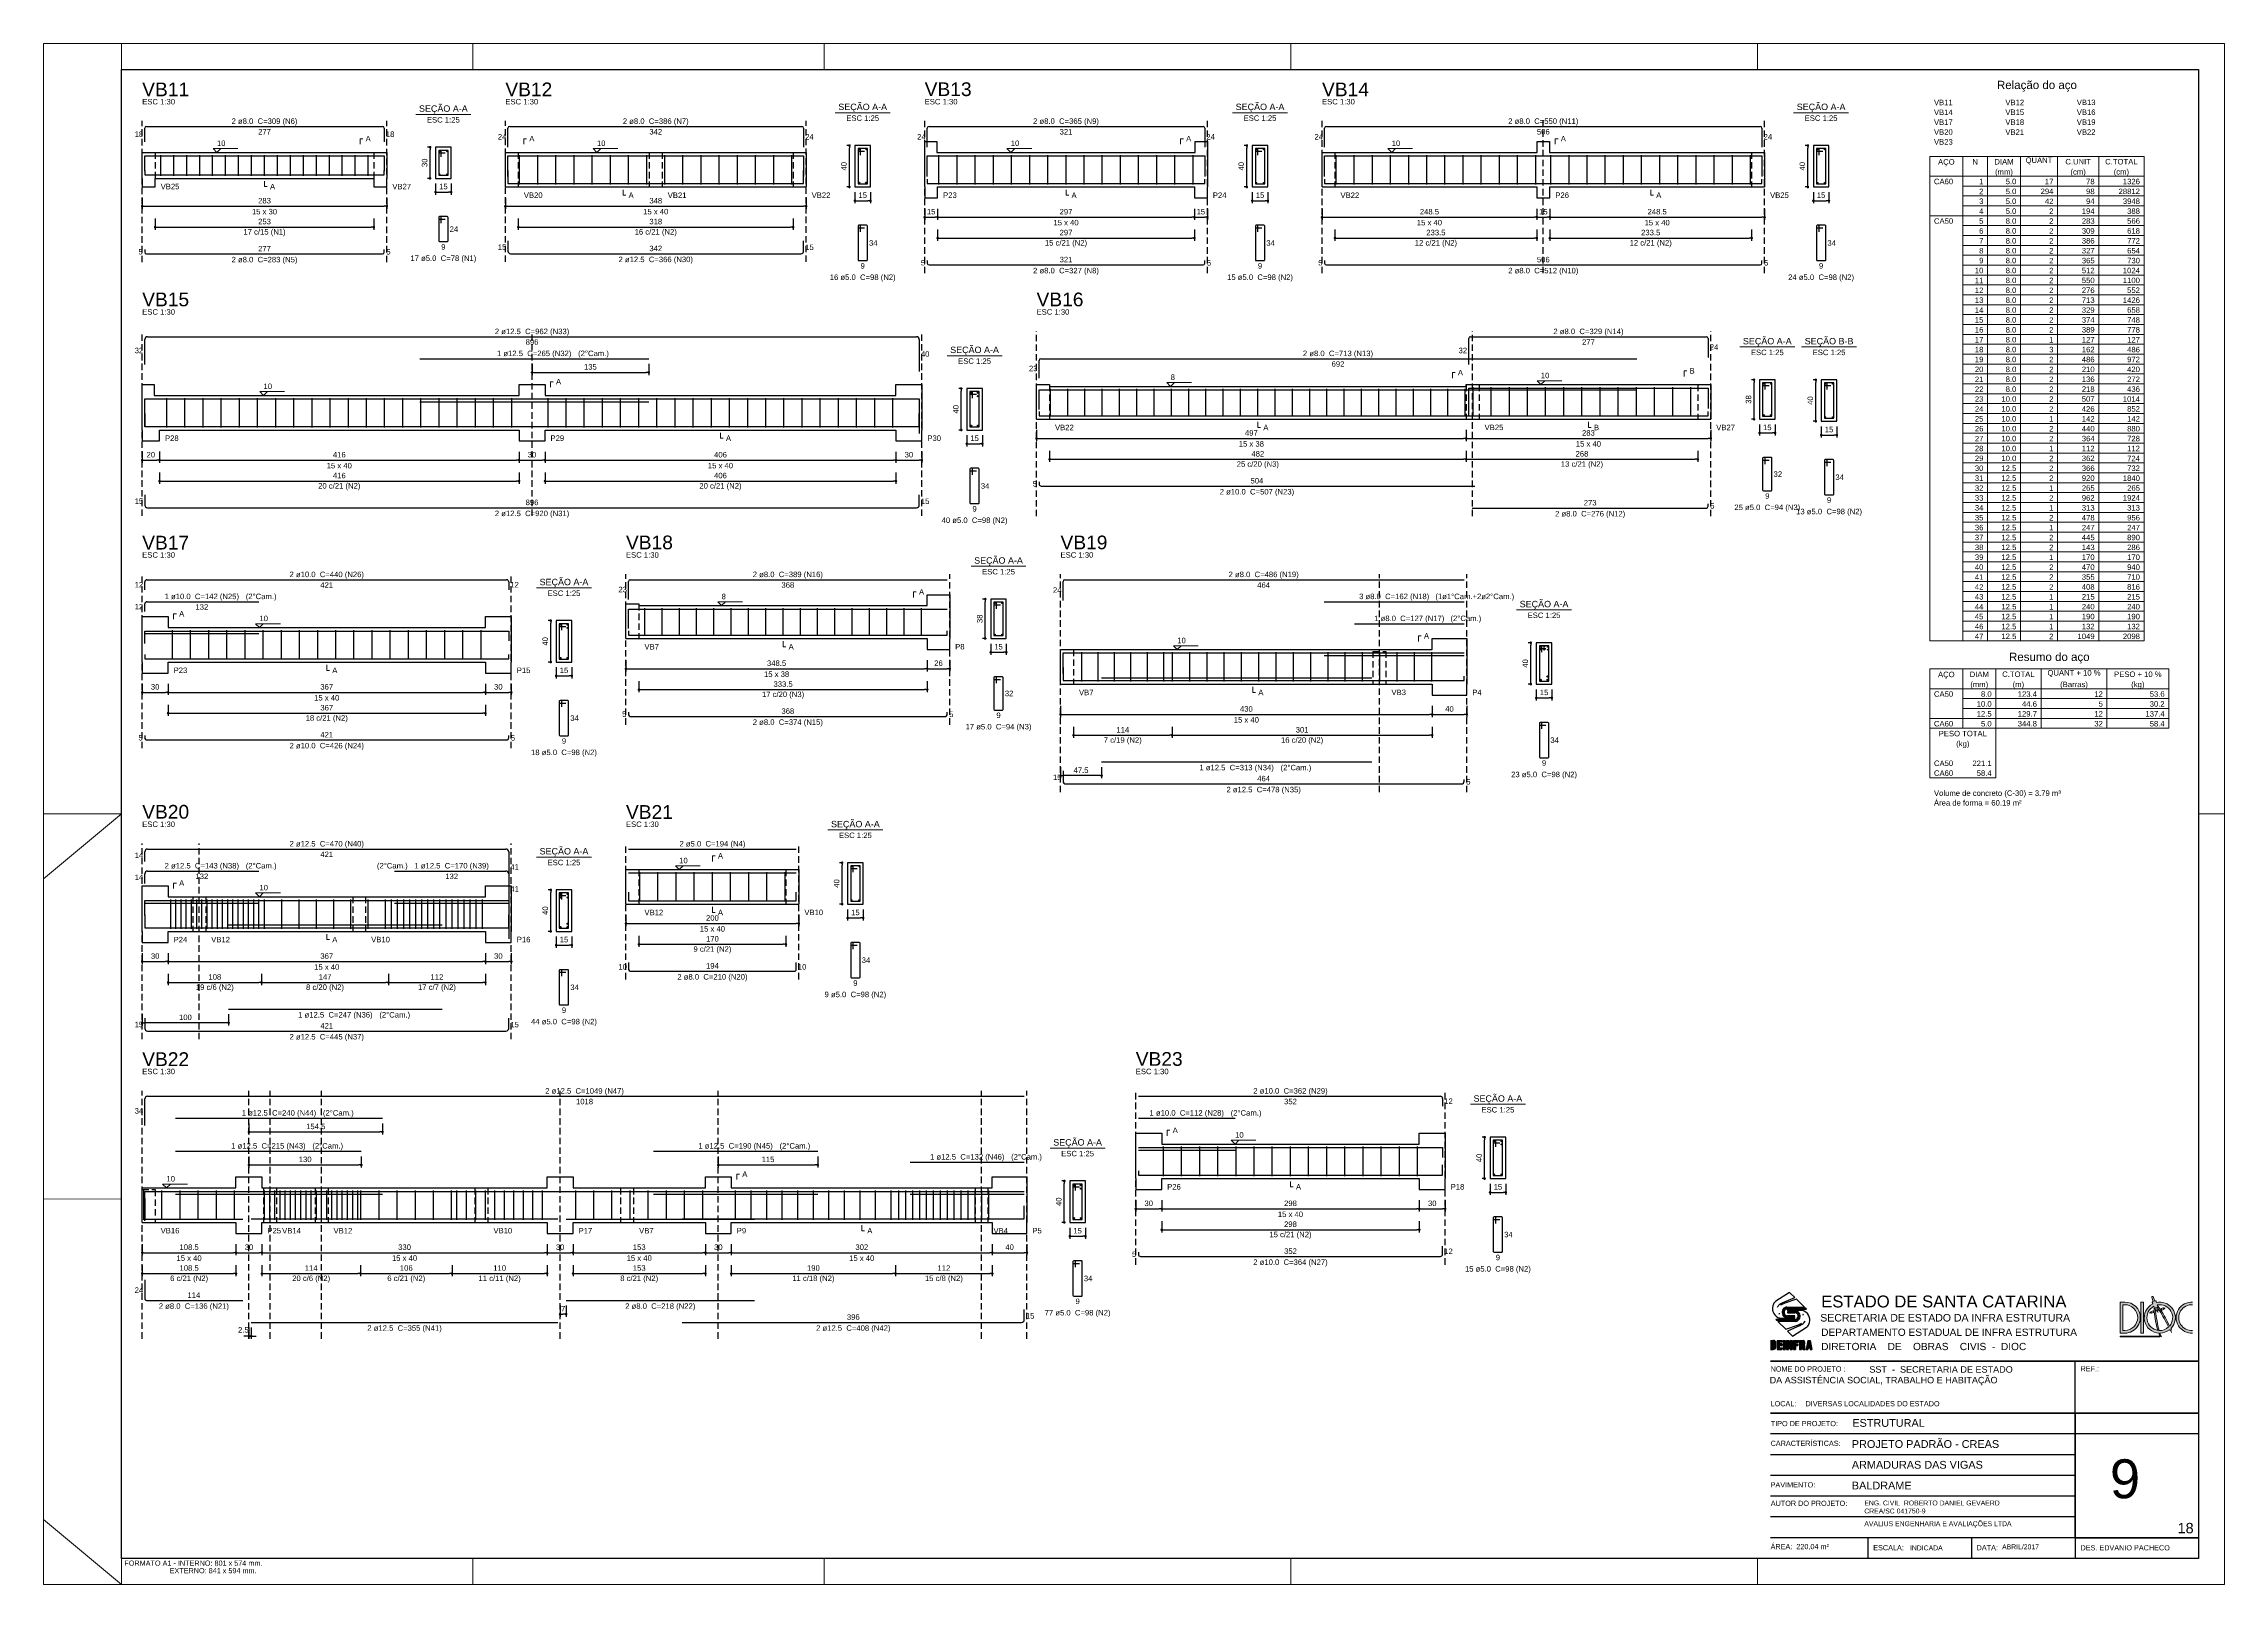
# Model space of a CAD drawing. Header units: millimetres. Extents: x 0 to 84.1, y 0 to 59.4.
import ezdxf

# ---------------------------------------------------------------- set-up
doc = ezdxf.new("R2010")
doc.units = ezdxf.units.MM
doc.header["$MEASUREMENT"] = 0
doc.linetypes.add('Dashed2', pattern=[0.375, 0.25, -0.125])
doc.layers.get('0').update_dxf_attribs({"color": 1, "lineweight": 13})
for name, color, linetype, lineweight in [('__', 1, 'Continuous', 13), ('Descrição da armadura', 2, 'Continuous', 20), ('DT-Forma', 4, 'Continuous', 30), ('DT-Pontilhado', 7, 'Dashed2', 25), ('DT-Relação do aço', 2, 'Continuous', 20), ('DT-Textos', 2, 'Continuous', 20), ('DT-Título', 3, 'Continuous', 25), ('FOLHA EXTERNA', 1, 'Continuous', 13), ('Folha_padrão', 3, 'Continuous', 25), ('Linhas Grossas', 6, 'Continuous', 60), ('selo', 1, 'Continuous', 13), ('Texto 1 - Margem interna', 1, 'Continuous', 13), ('Texto 2', 4, 'Continuous', 30), ('Texto 3', 3, 'Continuous', 25), ('Textos armaduras', 1, 'Continuous', 13)]:
    doc.layers.add(name, color=color, linetype=linetype, lineweight=lineweight)
for name, color, linetype in [('Cotas', 12, 'Continuous'), ('DT-Arm complementar', 252, 'Continuous'), ('DT-Barras na forma', 170, 'Continuous'), ('DT-Barras no corte', 170, 'Continuous'), ('DT-Barras rebatidas', 170, 'Continuous'), ('DT-Cotas', 12, 'Continuous')]:
    doc.layers.add(name, color=color, linetype=linetype)
doc.styles.add('Arial', font='')
doc.styles.get('Arial').set_extended_font_data('Arial')
doc.dimstyles.new('UM_25.000000', dxfattribs={"dimtxt": 0.18, "dimasz": 0.1, "dimexe": 0.1, "dimexo": 0.2, "dimgap": 0, "dimtad": 1, "dimtih": 1, "dimtoh": 1, "dimdec": 1, "dimlfac": 25, "dimzin": 0, "dimdsep": 46, "dimtxsty": 'Standard', "dimcen": 0.09, "dimdle": 0.1, "dimadec": 1, "dimazin": 2, "dimtfac": 1, "dimtdec": 4, "dimtofl": 0, "dimtmove": 0, "dimatfit": 3, "dimfxl": 1, "dimtolj": 1, "dimarcsym": 0})
doc.dimstyles.new('UM_30.000300', dxfattribs={"dimtxt": 0.18, "dimasz": 0.1, "dimexe": 0.1, "dimexo": 0.2, "dimgap": 0, "dimtad": 1, "dimtih": 1, "dimtoh": 1, "dimdec": 1, "dimlfac": 30.0003, "dimzin": 0, "dimdsep": 46, "dimtxsty": 'Standard', "dimcen": 0.09, "dimdle": 0.1, "dimadec": 1, "dimazin": 2, "dimtfac": 1, "dimtdec": 4, "dimtofl": 0, "dimtmove": 0, "dimatfit": 3, "dimfxl": 1, "dimtolj": 1, "dimarcsym": 0})

# ---------------------------------------------------------------- blocks, each defined once
blk = doc.blocks.new('_Dot')
at = {"color": 0, "linetype": 'ByBlock', "lineweight": -2}
blk.add_line((-0.5, 0), (-1, 0), dxfattribs=at)
at = {"color": 0, "linetype": 'ByBlock', "const_width": 0.5}
blk.add_lwpolyline([(-0.25, 0, 1), (0.25, 0, 1)], format="xyb", close=True, dxfattribs=at)
blk = doc.blocks.new('*D6')
at = {"layer": 'Defpoints', "color": 0}
for p in [(3.802, 53.661), (13.236, 53.661), (13.236, 53.131)]:
    blk.add_point(p, dxfattribs=at)
at = {"layer": 'DT-Cotas', "color": 0, "lineweight": -2}
for p, q in [((3.802, 53.461), (3.802, 53.031)), ((3.902, 53.131), (13.136, 53.131)), ((13.236, 53.461), (13.236, 53.031))]:
    blk.add_line(p, q, dxfattribs=at)
at = {"layer": 'DT-Cotas', "color": 0, "lineweight": -2, "xscale": 0.1, "yscale": 0.1, "zscale": 0.1, "rotation": 180}
blk.add_blockref('_Dot', (3.802, 53.131), dxfattribs=at)
at = {"layer": 'DT-Cotas', "color": 0, "lineweight": -2, "xscale": 0.1, "yscale": 0.1, "zscale": 0.1}
blk.add_blockref('_Dot', (13.236, 53.131), dxfattribs=at)
at = {"layer": 'DT-Cotas', "insert": (8.519, 53.343), "char_height": 0.2118, "attachment_point": 5, "rotation": 0.00573, "style": 'Arial'}
blk.add_mtext('\\A1;283', dxfattribs=at)
blk = doc.blocks.new('*D7')
at = {"layer": 'Defpoints', "color": 0}
for p in [(14.904313, 55.406), (15.116113, 55.406), (15.116113, 54.206)]:
    blk.add_point(p, dxfattribs=at)
at = {"layer": 'DT-Cotas', "color": 0, "lineweight": -2}
for p, q in [((14.916113, 55.406), (14.804313, 55.406)), ((14.904313, 54.306), (14.904313, 55.306)), ((14.916113, 54.206), (14.804313, 54.206))]:
    blk.add_line(p, q, dxfattribs=at)
at = {"layer": 'DT-Cotas', "color": 0, "lineweight": -2, "xscale": 0.1, "yscale": 0.1, "zscale": 0.1}
for p, rotation in [((14.904313, 55.406), 90), ((14.904313, 54.206), 270)]:
    blk.add_blockref('_Dot', p, dxfattribs=dict(at, rotation=rotation))
at = {"layer": 'DT-Cotas', "insert": (14.692513, 54.806), "char_height": 0.2118, "attachment_point": 5, "rotation": 90, "style": 'Arial'}
blk.add_mtext('\\A1;30', dxfattribs=at)
blk = doc.blocks.new('*D8')
at = {"layer": 'Defpoints', "color": 0}
for p in [(15.116113, 54.206), (15.716113, 54.206), (15.716113, 53.6765)]:
    blk.add_point(p, dxfattribs=at)
at = {"layer": 'DT-Cotas', "color": 0, "lineweight": -2}
for p, q in [((15.116113, 54.006), (15.116113, 53.5765)), ((15.716113, 54.006), (15.716113, 53.5765)), ((15.216113, 53.6765), (15.616113, 53.6765))]:
    blk.add_line(p, q, dxfattribs=at)
at = {"layer": 'DT-Cotas', "color": 0, "lineweight": -2, "xscale": 0.1, "yscale": 0.1, "zscale": 0.1, "rotation": 180}
blk.add_blockref('_Dot', (15.116113, 53.6765), dxfattribs=at)
at = {"layer": 'DT-Cotas', "color": 0, "lineweight": -2, "xscale": 0.1, "yscale": 0.1, "zscale": 0.1}
blk.add_blockref('_Dot', (15.716113, 53.6765), dxfattribs=at)
at = {"layer": 'DT-Cotas', "insert": (15.416113, 53.8883), "char_height": 0.2118, "attachment_point": 5, "rotation": 0.00572958, "style": 'Arial'}
blk.add_mtext('\\A1;15', dxfattribs=at)
blk = doc.blocks.new('*D9')
at = {"layer": 'Defpoints', "color": 0}
for p in [(4.302, 52.856), (12.736, 52.856), (12.736, 52.327)]:
    blk.add_point(p, dxfattribs=at)
at = {"layer": 'DT-Cotas', "color": 0, "lineweight": -2}
for p, q in [((4.302, 52.656), (4.302, 52.227)), ((4.402, 52.327), (12.636, 52.327)), ((12.736, 52.656), (12.736, 52.227))]:
    blk.add_line(p, q, dxfattribs=at)
at = {"layer": 'DT-Cotas', "color": 0, "lineweight": -2, "xscale": 0.1, "yscale": 0.1, "zscale": 0.1, "rotation": 180}
blk.add_blockref('_Dot', (4.302, 52.327), dxfattribs=at)
at = {"layer": 'DT-Cotas', "color": 0, "lineweight": -2, "xscale": 0.1, "yscale": 0.1, "zscale": 0.1}
blk.add_blockref('_Dot', (12.736, 52.327), dxfattribs=at)
at = {"layer": 'DT-Cotas', "insert": (8.519, 52.538), "char_height": 0.2118, "attachment_point": 5, "rotation": 0.00573, "style": 'Arial'}
blk.add_mtext('\\A1;253', dxfattribs=at)
blk = doc.blocks.new('*D10')
at = {"layer": 'Defpoints', "color": 0}
for p in [(17.807033, 53.660867), (29.407033, 53.660867), (29.407033, 53.131367)]:
    blk.add_point(p, dxfattribs=at)
at = {"layer": 'DT-Cotas', "color": 0, "lineweight": -2}
for p, q in [((17.807033, 53.460867), (17.807033, 53.031367)), ((17.907033, 53.131367), (29.307033, 53.131367)), ((29.407033, 53.460867), (29.407033, 53.031367))]:
    blk.add_line(p, q, dxfattribs=at)
at = {"layer": 'DT-Cotas', "color": 0, "lineweight": -2, "xscale": 0.1, "yscale": 0.1, "zscale": 0.1, "rotation": 180}
blk.add_blockref('_Dot', (17.807033, 53.131367), dxfattribs=at)
at = {"layer": 'DT-Cotas', "color": 0, "lineweight": -2, "xscale": 0.1, "yscale": 0.1, "zscale": 0.1}
blk.add_blockref('_Dot', (29.407033, 53.131367), dxfattribs=at)
at = {"layer": 'DT-Cotas', "insert": (23.607033, 53.343167), "char_height": 0.2118, "attachment_point": 5, "rotation": 0.00572958, "style": 'Arial'}
blk.add_mtext('\\A1;348', dxfattribs=at)
blk = doc.blocks.new('*D11')
at = {"layer": 'Defpoints', "color": 0}
for p in [(31.075593, 55.472667), (31.287393, 55.472667), (31.287393, 53.872667)]:
    blk.add_point(p, dxfattribs=at)
at = {"layer": 'DT-Cotas', "color": 0, "lineweight": -2}
for p, q in [((31.087393, 55.472667), (30.975593, 55.472667)), ((31.075593, 53.972667), (31.075593, 55.372667)), ((31.087393, 53.872667), (30.975593, 53.872667))]:
    blk.add_line(p, q, dxfattribs=at)
at = {"layer": 'DT-Cotas', "color": 0, "lineweight": -2, "xscale": 0.1, "yscale": 0.1, "zscale": 0.1}
for p, rotation in [((31.075593, 55.472667), 90), ((31.075593, 53.872667), 270)]:
    blk.add_blockref('_Dot', p, dxfattribs=dict(at, rotation=rotation))
at = {"layer": 'DT-Cotas', "insert": (30.863793, 54.672667), "char_height": 0.2118, "attachment_point": 5, "rotation": 90, "style": 'Arial'}
blk.add_mtext('\\A1;40', dxfattribs=at)
blk = doc.blocks.new('*D12')
at = {"layer": 'Defpoints', "color": 0}
for p in [(31.287393, 53.872667), (31.887393, 53.872667), (31.887393, 53.343167)]:
    blk.add_point(p, dxfattribs=at)
at = {"layer": 'DT-Cotas', "color": 0, "lineweight": -2}
for p, q in [((31.287393, 53.672667), (31.287393, 53.243167)), ((31.387393, 53.343167), (31.787393, 53.343167)), ((31.887393, 53.672667), (31.887393, 53.243167))]:
    blk.add_line(p, q, dxfattribs=at)
at = {"layer": 'DT-Cotas', "color": 0, "lineweight": -2, "xscale": 0.1, "yscale": 0.1, "zscale": 0.1, "rotation": 180}
blk.add_blockref('_Dot', (31.287393, 53.343167), dxfattribs=at)
at = {"layer": 'DT-Cotas', "color": 0, "lineweight": -2, "xscale": 0.1, "yscale": 0.1, "zscale": 0.1}
blk.add_blockref('_Dot', (31.887393, 53.343167), dxfattribs=at)
at = {"layer": 'DT-Cotas', "insert": (31.587393, 53.554967), "char_height": 0.2118, "attachment_point": 5, "rotation": 0.00572958, "style": 'Arial'}
blk.add_mtext('\\A1;15', dxfattribs=at)
blk = doc.blocks.new('*D13')
at = {"layer": 'Defpoints', "color": 0}
for p in [(18.307033, 52.856027), (28.907033, 52.856027), (28.907033, 52.326527)]:
    blk.add_point(p, dxfattribs=at)
at = {"layer": 'DT-Cotas', "color": 0, "lineweight": -2}
for p, q in [((18.307033, 52.656027), (18.307033, 52.226527)), ((18.407033, 52.326527), (28.807033, 52.326527)), ((28.907033, 52.656027), (28.907033, 52.226527))]:
    blk.add_line(p, q, dxfattribs=at)
at = {"layer": 'DT-Cotas', "color": 0, "lineweight": -2, "xscale": 0.1, "yscale": 0.1, "zscale": 0.1, "rotation": 180}
blk.add_blockref('_Dot', (18.307033, 52.326527), dxfattribs=at)
at = {"layer": 'DT-Cotas', "color": 0, "lineweight": -2, "xscale": 0.1, "yscale": 0.1, "zscale": 0.1}
blk.add_blockref('_Dot', (28.907033, 52.326527), dxfattribs=at)
at = {"layer": 'DT-Cotas', "insert": (23.607033, 52.538327), "char_height": 0.2118, "attachment_point": 5, "rotation": 0.00572958, "style": 'Arial'}
blk.add_mtext('\\A1;318', dxfattribs=at)
blk = doc.blocks.new('*D14')
at = {"layer": 'Defpoints', "color": 0}
for p in [(33.978313, 53.237267), (34.478313, 53.237267), (34.478313, 52.707767)]:
    blk.add_point(p, dxfattribs=at)
at = {"layer": 'DT-Cotas', "color": 0, "lineweight": -2}
for p, q in [((33.978313, 53.037267), (33.978313, 52.607767)), ((34.478313, 53.037267), (34.478313, 52.607767)), ((34.078313, 52.707767), (34.378313, 52.707767))]:
    blk.add_line(p, q, dxfattribs=at)
at = {"layer": 'DT-Cotas', "color": 0, "lineweight": -2, "xscale": 0.1, "yscale": 0.1, "zscale": 0.1, "rotation": 180}
blk.add_blockref('_Dot', (33.978313, 52.707767), dxfattribs=at)
at = {"layer": 'DT-Cotas', "color": 0, "lineweight": -2, "xscale": 0.1, "yscale": 0.1, "zscale": 0.1}
blk.add_blockref('_Dot', (34.478313, 52.707767), dxfattribs=at)
at = {"layer": 'DT-Cotas', "insert": (34.228313, 52.919567), "char_height": 0.2118, "attachment_point": 5, "rotation": 0.00572958, "style": 'Arial'}
blk.add_mtext('\\A1;15', dxfattribs=at)
blk = doc.blocks.new('*D15')
at = {"layer": 'Defpoints', "color": 0}
for p in [(34.478313, 53.237267), (44.378313, 53.237267), (44.378313, 52.707767)]:
    blk.add_point(p, dxfattribs=at)
at = {"layer": 'DT-Cotas', "color": 0, "lineweight": -2}
for p, q in [((34.478313, 53.037267), (34.478313, 52.607767)), ((44.378313, 53.037267), (44.378313, 52.607767)), ((34.578313, 52.707767), (44.278313, 52.707767))]:
    blk.add_line(p, q, dxfattribs=at)
at = {"layer": 'DT-Cotas', "color": 0, "lineweight": -2, "xscale": 0.1, "yscale": 0.1, "zscale": 0.1, "rotation": 180}
blk.add_blockref('_Dot', (34.478313, 52.707767), dxfattribs=at)
at = {"layer": 'DT-Cotas', "color": 0, "lineweight": -2, "xscale": 0.1, "yscale": 0.1, "zscale": 0.1}
blk.add_blockref('_Dot', (44.378313, 52.707767), dxfattribs=at)
at = {"layer": 'DT-Cotas', "insert": (39.428313, 52.919567), "char_height": 0.2118, "attachment_point": 5, "rotation": 0.00572958, "style": 'Arial'}
blk.add_mtext('\\A1;297', dxfattribs=at)
blk = doc.blocks.new('*D16')
at = {"layer": 'Defpoints', "color": 0}
for p in [(44.378313, 53.237267), (44.878313, 53.237267), (44.878313, 52.707767)]:
    blk.add_point(p, dxfattribs=at)
at = {"layer": 'DT-Cotas', "color": 0, "lineweight": -2}
for p, q in [((44.378313, 53.037267), (44.378313, 52.607767)), ((44.878313, 53.037267), (44.878313, 52.607767)), ((44.478313, 52.707767), (44.778313, 52.707767))]:
    blk.add_line(p, q, dxfattribs=at)
at = {"layer": 'DT-Cotas', "color": 0, "lineweight": -2, "xscale": 0.1, "yscale": 0.1, "zscale": 0.1, "rotation": 180}
blk.add_blockref('_Dot', (44.378313, 52.707767), dxfattribs=at)
at = {"layer": 'DT-Cotas', "color": 0, "lineweight": -2, "xscale": 0.1, "yscale": 0.1, "zscale": 0.1}
blk.add_blockref('_Dot', (44.878313, 52.707767), dxfattribs=at)
at = {"layer": 'DT-Cotas', "insert": (44.628313, 52.919567), "char_height": 0.2118, "attachment_point": 5, "rotation": 0.00572958, "style": 'Arial'}
blk.add_mtext('\\A1;15', dxfattribs=at)
blk = doc.blocks.new('*D17')
at = {"layer": 'Defpoints', "color": 0}
for p in [(46.398613, 55.472667), (46.610413, 55.472667), (46.610413, 53.872667)]:
    blk.add_point(p, dxfattribs=at)
at = {"layer": 'DT-Cotas', "color": 0, "lineweight": -2}
for p, q in [((46.410413, 55.472667), (46.298613, 55.472667)), ((46.398613, 53.972667), (46.398613, 55.372667)), ((46.410413, 53.872667), (46.298613, 53.872667))]:
    blk.add_line(p, q, dxfattribs=at)
at = {"layer": 'DT-Cotas', "color": 0, "lineweight": -2, "xscale": 0.1, "yscale": 0.1, "zscale": 0.1}
for p, rotation in [((46.398613, 55.472667), 90), ((46.398613, 53.872667), 270)]:
    blk.add_blockref('_Dot', p, dxfattribs=dict(at, rotation=rotation))
at = {"layer": 'DT-Cotas', "insert": (46.186813, 54.672667), "char_height": 0.2118, "attachment_point": 5, "rotation": 90, "style": 'Arial'}
blk.add_mtext('\\A1;40', dxfattribs=at)
blk = doc.blocks.new('*D18')
at = {"layer": 'Defpoints', "color": 0}
for p in [(46.610413, 53.872667), (47.210413, 53.872667), (47.210413, 53.343167)]:
    blk.add_point(p, dxfattribs=at)
at = {"layer": 'DT-Cotas', "color": 0, "lineweight": -2}
for p, q in [((46.610413, 53.672667), (46.610413, 53.243167)), ((46.710413, 53.343167), (47.110413, 53.343167)), ((47.210413, 53.672667), (47.210413, 53.243167))]:
    blk.add_line(p, q, dxfattribs=at)
at = {"layer": 'DT-Cotas', "color": 0, "lineweight": -2, "xscale": 0.1, "yscale": 0.1, "zscale": 0.1, "rotation": 180}
blk.add_blockref('_Dot', (46.610413, 53.343167), dxfattribs=at)
at = {"layer": 'DT-Cotas', "color": 0, "lineweight": -2, "xscale": 0.1, "yscale": 0.1, "zscale": 0.1}
blk.add_blockref('_Dot', (47.210413, 53.343167), dxfattribs=at)
at = {"layer": 'DT-Cotas', "insert": (46.910413, 53.554967), "char_height": 0.2118, "attachment_point": 5, "rotation": 0.00572958, "style": 'Arial'}
blk.add_mtext('\\A1;15', dxfattribs=at)
blk = doc.blocks.new('*D19')
at = {"layer": 'Defpoints', "color": 0}
for p in [(34.478313, 52.432427), (44.378313, 52.432427), (44.378313, 51.902927)]:
    blk.add_point(p, dxfattribs=at)
at = {"layer": 'DT-Cotas', "color": 0, "lineweight": -2}
for p, q in [((34.478313, 52.232427), (34.478313, 51.802927)), ((44.378313, 52.232427), (44.378313, 51.802927)), ((34.578313, 51.902927), (44.278313, 51.902927))]:
    blk.add_line(p, q, dxfattribs=at)
at = {"layer": 'DT-Cotas', "color": 0, "lineweight": -2, "xscale": 0.1, "yscale": 0.1, "zscale": 0.1, "rotation": 180}
blk.add_blockref('_Dot', (34.478313, 51.902927), dxfattribs=at)
at = {"layer": 'DT-Cotas', "color": 0, "lineweight": -2, "xscale": 0.1, "yscale": 0.1, "zscale": 0.1}
blk.add_blockref('_Dot', (44.378313, 51.902927), dxfattribs=at)
at = {"layer": 'DT-Cotas', "insert": (39.428313, 52.114727), "char_height": 0.2118, "attachment_point": 5, "rotation": 0.00572958, "style": 'Arial'}
blk.add_mtext('\\A1;297', dxfattribs=at)
blk = doc.blocks.new('*D20')
at = {"layer": 'Defpoints', "color": 0}
for p in [(49.301, 53.237), (57.585, 53.237), (57.585, 52.708)]:
    blk.add_point(p, dxfattribs=at)
at = {"layer": 'DT-Cotas', "color": 0, "lineweight": -2}
for p, q in [((49.301, 53.037), (49.301, 52.608)), ((57.585, 53.037), (57.585, 52.608)), ((49.401, 52.708), (57.485, 52.708))]:
    blk.add_line(p, q, dxfattribs=at)
at = {"layer": 'DT-Cotas', "color": 0, "lineweight": -2, "xscale": 0.1, "yscale": 0.1, "zscale": 0.1, "rotation": 180}
blk.add_blockref('_Dot', (49.301, 52.708), dxfattribs=at)
at = {"layer": 'DT-Cotas', "color": 0, "lineweight": -2, "xscale": 0.1, "yscale": 0.1, "zscale": 0.1}
blk.add_blockref('_Dot', (57.585, 52.708), dxfattribs=at)
at = {"layer": 'DT-Cotas', "insert": (53.443, 52.92), "char_height": 0.2118, "attachment_point": 5, "rotation": 0.00573, "style": 'Arial'}
blk.add_mtext('\\A1;248.5', dxfattribs=at)
blk = doc.blocks.new('*D21')
at = {"layer": 'Defpoints', "color": 0}
for p in [(57.584666, 53.237267), (58.084666, 53.237267), (58.084666, 52.707767)]:
    blk.add_point(p, dxfattribs=at)
at = {"layer": 'DT-Cotas', "color": 0, "lineweight": -2}
for p, q in [((57.584666, 53.037267), (57.584666, 52.607767)), ((58.084666, 53.037267), (58.084666, 52.607767)), ((57.684666, 52.707767), (57.984666, 52.707767))]:
    blk.add_line(p, q, dxfattribs=at)
at = {"layer": 'DT-Cotas', "color": 0, "lineweight": -2, "xscale": 0.1, "yscale": 0.1, "zscale": 0.1, "rotation": 180}
blk.add_blockref('_Dot', (57.584666, 52.707767), dxfattribs=at)
at = {"layer": 'DT-Cotas', "color": 0, "lineweight": -2, "xscale": 0.1, "yscale": 0.1, "zscale": 0.1}
blk.add_blockref('_Dot', (58.084666, 52.707767), dxfattribs=at)
at = {"layer": 'DT-Cotas', "insert": (57.834666, 52.919567), "char_height": 0.2118, "attachment_point": 5, "rotation": 0.00572958, "style": 'Arial'}
blk.add_mtext('\\A1;15', dxfattribs=at)
blk = doc.blocks.new('*D22')
at = {"layer": 'Defpoints', "color": 0}
for p in [(58.084666, 53.237267), (66.368, 53.237267), (66.368, 52.707767)]:
    blk.add_point(p, dxfattribs=at)
at = {"layer": 'DT-Cotas', "color": 0, "lineweight": -2}
for p, q in [((58.084666, 53.037267), (58.084666, 52.607767)), ((66.368, 53.037267), (66.368, 52.607767)), ((58.184666, 52.707767), (66.268, 52.707767))]:
    blk.add_line(p, q, dxfattribs=at)
at = {"layer": 'DT-Cotas', "color": 0, "lineweight": -2, "xscale": 0.1, "yscale": 0.1, "zscale": 0.1, "rotation": 180}
blk.add_blockref('_Dot', (58.084666, 52.707767), dxfattribs=at)
at = {"layer": 'DT-Cotas', "color": 0, "lineweight": -2, "xscale": 0.1, "yscale": 0.1, "zscale": 0.1}
blk.add_blockref('_Dot', (66.368, 52.707767), dxfattribs=at)
at = {"layer": 'DT-Cotas', "insert": (62.226333, 52.919567), "char_height": 0.2118, "attachment_point": 5, "rotation": 0.00572958, "style": 'Arial'}
blk.add_mtext('\\A1;248.5', dxfattribs=at)
blk = doc.blocks.new('*D23')
at = {"layer": 'Defpoints', "color": 0}
for p in [(68.03656, 55.472667), (68.24836, 55.472667), (68.24836, 53.872667)]:
    blk.add_point(p, dxfattribs=at)
at = {"layer": 'DT-Cotas', "color": 0, "lineweight": -2}
for p, q in [((68.04836, 55.472667), (67.93656, 55.472667)), ((68.03656, 53.972667), (68.03656, 55.372667)), ((68.04836, 53.872667), (67.93656, 53.872667))]:
    blk.add_line(p, q, dxfattribs=at)
at = {"layer": 'DT-Cotas', "color": 0, "lineweight": -2, "xscale": 0.1, "yscale": 0.1, "zscale": 0.1}
for p, rotation in [((68.03656, 55.472667), 90), ((68.03656, 53.872667), 270)]:
    blk.add_blockref('_Dot', p, dxfattribs=dict(at, rotation=rotation))
at = {"layer": 'DT-Cotas', "insert": (67.82476, 54.672667), "char_height": 0.2118, "attachment_point": 5, "rotation": 90, "style": 'Arial'}
blk.add_mtext('\\A1;40', dxfattribs=at)
blk = doc.blocks.new('*D24')
at = {"layer": 'Defpoints', "color": 0}
for p in [(68.24836, 53.872667), (68.84836, 53.872667), (68.84836, 53.343167)]:
    blk.add_point(p, dxfattribs=at)
at = {"layer": 'DT-Cotas', "color": 0, "lineweight": -2}
for p, q in [((68.24836, 53.672667), (68.24836, 53.243167)), ((68.34836, 53.343167), (68.74836, 53.343167)), ((68.84836, 53.672667), (68.84836, 53.243167))]:
    blk.add_line(p, q, dxfattribs=at)
at = {"layer": 'DT-Cotas', "color": 0, "lineweight": -2, "xscale": 0.1, "yscale": 0.1, "zscale": 0.1, "rotation": 180}
blk.add_blockref('_Dot', (68.24836, 53.343167), dxfattribs=at)
at = {"layer": 'DT-Cotas', "color": 0, "lineweight": -2, "xscale": 0.1, "yscale": 0.1, "zscale": 0.1}
blk.add_blockref('_Dot', (68.84836, 53.343167), dxfattribs=at)
at = {"layer": 'DT-Cotas', "insert": (68.54836, 53.554967), "char_height": 0.2118, "attachment_point": 5, "rotation": 0.00572958, "style": 'Arial'}
blk.add_mtext('\\A1;15', dxfattribs=at)
blk = doc.blocks.new('*D25')
at = {"layer": 'Defpoints', "color": 0}
for p in [(49.801, 52.432), (57.585, 52.432), (57.585, 51.903)]:
    blk.add_point(p, dxfattribs=at)
at = {"layer": 'DT-Cotas', "color": 0, "lineweight": -2}
for p, q in [((49.801, 52.232), (49.801, 51.803)), ((57.585, 52.232), (57.585, 51.803)), ((49.901, 51.903), (57.485, 51.903))]:
    blk.add_line(p, q, dxfattribs=at)
at = {"layer": 'DT-Cotas', "color": 0, "lineweight": -2, "xscale": 0.1, "yscale": 0.1, "zscale": 0.1, "rotation": 180}
blk.add_blockref('_Dot', (49.801, 51.903), dxfattribs=at)
at = {"layer": 'DT-Cotas', "color": 0, "lineweight": -2, "xscale": 0.1, "yscale": 0.1, "zscale": 0.1}
blk.add_blockref('_Dot', (57.585, 51.903), dxfattribs=at)
at = {"layer": 'DT-Cotas', "insert": (53.693, 52.115), "char_height": 0.2118, "attachment_point": 5, "rotation": 0.00573, "style": 'Arial'}
blk.add_mtext('\\A1;233.5', dxfattribs=at)
blk = doc.blocks.new('*D26')
at = {"layer": 'Defpoints', "color": 0}
for p in [(58.084666, 52.432427), (65.868, 52.432427), (65.868, 51.902927)]:
    blk.add_point(p, dxfattribs=at)
at = {"layer": 'DT-Cotas', "color": 0, "lineweight": -2}
for p, q in [((58.084666, 52.232427), (58.084666, 51.802927)), ((65.868, 52.232427), (65.868, 51.802927)), ((58.184666, 51.902927), (65.768, 51.902927))]:
    blk.add_line(p, q, dxfattribs=at)
at = {"layer": 'DT-Cotas', "color": 0, "lineweight": -2, "xscale": 0.1, "yscale": 0.1, "zscale": 0.1, "rotation": 180}
blk.add_blockref('_Dot', (58.084666, 51.902927), dxfattribs=at)
at = {"layer": 'DT-Cotas', "color": 0, "lineweight": -2, "xscale": 0.1, "yscale": 0.1, "zscale": 0.1}
blk.add_blockref('_Dot', (65.868, 51.902927), dxfattribs=at)
at = {"layer": 'DT-Cotas', "insert": (61.976333, 52.114727), "char_height": 0.2118, "attachment_point": 5, "rotation": 0.00572958, "style": 'Arial'}
blk.add_mtext('\\A1;233.5', dxfattribs=at)
blk = doc.blocks.new('*D27')
at = {"layer": 'Defpoints', "color": 0}
for p in [(3.802, 43.869), (4.469, 43.869), (4.469, 43.339)]:
    blk.add_point(p, dxfattribs=at)
at = {"layer": 'DT-Cotas', "color": 0, "lineweight": -2}
for p, q in [((3.802, 43.669), (3.802, 43.239)), ((3.902, 43.339), (4.369, 43.339)), ((4.469, 43.669), (4.469, 43.239))]:
    blk.add_line(p, q, dxfattribs=at)
at = {"layer": 'DT-Cotas', "color": 0, "lineweight": -2, "xscale": 0.1, "yscale": 0.1, "zscale": 0.1, "rotation": 180}
blk.add_blockref('_Dot', (3.802, 43.339), dxfattribs=at)
at = {"layer": 'DT-Cotas', "color": 0, "lineweight": -2, "xscale": 0.1, "yscale": 0.1, "zscale": 0.1}
blk.add_blockref('_Dot', (4.469, 43.339), dxfattribs=at)
at = {"layer": 'DT-Cotas', "insert": (4.136, 43.551), "char_height": 0.2118, "attachment_point": 5, "rotation": 0.00573, "style": 'Arial'}
blk.add_mtext('\\A1;20', dxfattribs=at)
blk = doc.blocks.new('*D28')
at = {"layer": 'Defpoints', "color": 0}
for p in [(4.469087, 43.868634), (18.335753, 43.868634), (18.335753, 43.339134)]:
    blk.add_point(p, dxfattribs=at)
at = {"layer": 'DT-Cotas', "color": 0, "lineweight": -2}
for p, q in [((4.469087, 43.668634), (4.469087, 43.239134)), ((4.569087, 43.339134), (18.235753, 43.339134)), ((18.335753, 43.668634), (18.335753, 43.239134))]:
    blk.add_line(p, q, dxfattribs=at)
at = {"layer": 'DT-Cotas', "color": 0, "lineweight": -2, "xscale": 0.1, "yscale": 0.1, "zscale": 0.1, "rotation": 180}
blk.add_blockref('_Dot', (4.469087, 43.339134), dxfattribs=at)
at = {"layer": 'DT-Cotas', "color": 0, "lineweight": -2, "xscale": 0.1, "yscale": 0.1, "zscale": 0.1}
blk.add_blockref('_Dot', (18.335753, 43.339134), dxfattribs=at)
at = {"layer": 'DT-Cotas', "insert": (11.40242, 43.550934), "char_height": 0.2118, "attachment_point": 5, "rotation": 0.00572958, "style": 'Arial'}
blk.add_mtext('\\A1;416', dxfattribs=at)
blk = doc.blocks.new('*D29')
at = {"layer": 'Defpoints', "color": 0}
for p in [(18.335753, 43.868634), (19.335753, 43.868634), (19.335753, 43.339134)]:
    blk.add_point(p, dxfattribs=at)
at = {"layer": 'DT-Cotas', "color": 0, "lineweight": -2}
for p, q in [((18.335753, 43.668634), (18.335753, 43.239134)), ((18.435753, 43.339134), (19.235753, 43.339134)), ((19.335753, 43.668634), (19.335753, 43.239134))]:
    blk.add_line(p, q, dxfattribs=at)
at = {"layer": 'DT-Cotas', "color": 0, "lineweight": -2, "xscale": 0.1, "yscale": 0.1, "zscale": 0.1, "rotation": 180}
blk.add_blockref('_Dot', (18.335753, 43.339134), dxfattribs=at)
at = {"layer": 'DT-Cotas', "color": 0, "lineweight": -2, "xscale": 0.1, "yscale": 0.1, "zscale": 0.1}
blk.add_blockref('_Dot', (19.335753, 43.339134), dxfattribs=at)
at = {"layer": 'DT-Cotas', "insert": (18.835753, 43.550934), "char_height": 0.2118, "attachment_point": 5, "rotation": 0.00572958, "style": 'Arial'}
blk.add_mtext('\\A1;30', dxfattribs=at)
blk = doc.blocks.new('*D30')
at = {"layer": 'Defpoints', "color": 0}
for p in [(19.335753, 43.868634), (32.869087, 43.868634), (32.869087, 43.339134)]:
    blk.add_point(p, dxfattribs=at)
at = {"layer": 'DT-Cotas', "color": 0, "lineweight": -2}
for p, q in [((19.335753, 43.668634), (19.335753, 43.239134)), ((19.435753, 43.339134), (32.769087, 43.339134)), ((32.869087, 43.668634), (32.869087, 43.239134))]:
    blk.add_line(p, q, dxfattribs=at)
at = {"layer": 'DT-Cotas', "color": 0, "lineweight": -2, "xscale": 0.1, "yscale": 0.1, "zscale": 0.1, "rotation": 180}
blk.add_blockref('_Dot', (19.335753, 43.339134), dxfattribs=at)
at = {"layer": 'DT-Cotas', "color": 0, "lineweight": -2, "xscale": 0.1, "yscale": 0.1, "zscale": 0.1}
blk.add_blockref('_Dot', (32.869087, 43.339134), dxfattribs=at)
at = {"layer": 'DT-Cotas', "insert": (26.10242, 43.550934), "char_height": 0.2118, "attachment_point": 5, "rotation": 0.00572958, "style": 'Arial'}
blk.add_mtext('\\A1;406', dxfattribs=at)
blk = doc.blocks.new('*D31')
at = {"layer": 'Defpoints', "color": 0}
for p in [(32.869087, 43.868634), (33.869087, 43.868634), (33.869087, 43.339134)]:
    blk.add_point(p, dxfattribs=at)
at = {"layer": 'DT-Cotas', "color": 0, "lineweight": -2}
for p, q in [((32.869087, 43.668634), (32.869087, 43.239134)), ((32.969087, 43.339134), (33.769087, 43.339134)), ((33.869087, 43.668634), (33.869087, 43.239134))]:
    blk.add_line(p, q, dxfattribs=at)
at = {"layer": 'DT-Cotas', "color": 0, "lineweight": -2, "xscale": 0.1, "yscale": 0.1, "zscale": 0.1, "rotation": 180}
blk.add_blockref('_Dot', (32.869087, 43.339134), dxfattribs=at)
at = {"layer": 'DT-Cotas', "color": 0, "lineweight": -2, "xscale": 0.1, "yscale": 0.1, "zscale": 0.1}
blk.add_blockref('_Dot', (33.869087, 43.339134), dxfattribs=at)
at = {"layer": 'DT-Cotas', "insert": (33.369087, 43.550934), "char_height": 0.2118, "attachment_point": 5, "rotation": 0.00572958, "style": 'Arial'}
blk.add_mtext('\\A1;30', dxfattribs=at)
blk = doc.blocks.new('*D32')
at = {"layer": 'Defpoints', "color": 0}
for p in [(18.835753, 47.253067), (23.335753, 47.253067), (23.335753, 46.723567)]:
    blk.add_point(p, dxfattribs=at)
at = {"layer": 'DT-Cotas', "color": 0, "lineweight": -2}
for p, q in [((18.835753, 47.053067), (18.835753, 46.623567)), ((18.935753, 46.723567), (23.235753, 46.723567)), ((23.335753, 47.053067), (23.335753, 46.623567))]:
    blk.add_line(p, q, dxfattribs=at)
at = {"layer": 'DT-Cotas', "color": 0, "lineweight": -2, "xscale": 0.1, "yscale": 0.1, "zscale": 0.1, "rotation": 180}
blk.add_blockref('_Dot', (18.835753, 46.723567), dxfattribs=at)
at = {"layer": 'DT-Cotas', "color": 0, "lineweight": -2, "xscale": 0.1, "yscale": 0.1, "zscale": 0.1}
blk.add_blockref('_Dot', (23.335753, 46.723567), dxfattribs=at)
at = {"layer": 'DT-Cotas', "insert": (21.085753, 46.935367), "char_height": 0.2118, "attachment_point": 5, "rotation": 0.00572958, "style": 'Arial'}
blk.add_mtext('\\A1;135', dxfattribs=at)
blk = doc.blocks.new('*D33')
at = {"layer": 'Defpoints', "color": 0}
for p in [(35.389387, 46.104034), (35.601187, 46.104034), (35.601187, 44.504034)]:
    blk.add_point(p, dxfattribs=at)
at = {"layer": 'DT-Cotas', "color": 0, "lineweight": -2}
for p, q in [((35.401187, 46.104034), (35.289387, 46.104034)), ((35.389387, 44.604034), (35.389387, 46.004034)), ((35.401187, 44.504034), (35.289387, 44.504034))]:
    blk.add_line(p, q, dxfattribs=at)
at = {"layer": 'DT-Cotas', "color": 0, "lineweight": -2, "xscale": 0.1, "yscale": 0.1, "zscale": 0.1}
for p, rotation in [((35.389387, 46.104034), 90), ((35.389387, 44.504034), 270)]:
    blk.add_blockref('_Dot', p, dxfattribs=dict(at, rotation=rotation))
at = {"layer": 'DT-Cotas', "insert": (35.177587, 45.304034), "char_height": 0.2118, "attachment_point": 5, "rotation": 90, "style": 'Arial'}
blk.add_mtext('\\A1;40', dxfattribs=at)
blk = doc.blocks.new('*D34')
at = {"layer": 'Defpoints', "color": 0}
for p in [(35.601187, 44.504034), (36.201187, 44.504034), (36.201187, 43.974534)]:
    blk.add_point(p, dxfattribs=at)
at = {"layer": 'DT-Cotas', "color": 0, "lineweight": -2}
for p, q in [((35.601187, 44.304034), (35.601187, 43.874534)), ((35.701187, 43.974534), (36.101187, 43.974534)), ((36.201187, 44.304034), (36.201187, 43.874534))]:
    blk.add_line(p, q, dxfattribs=at)
at = {"layer": 'DT-Cotas', "color": 0, "lineweight": -2, "xscale": 0.1, "yscale": 0.1, "zscale": 0.1, "rotation": 180}
blk.add_blockref('_Dot', (35.601187, 43.974534), dxfattribs=at)
at = {"layer": 'DT-Cotas', "color": 0, "lineweight": -2, "xscale": 0.1, "yscale": 0.1, "zscale": 0.1}
blk.add_blockref('_Dot', (36.201187, 43.974534), dxfattribs=at)
at = {"layer": 'DT-Cotas', "insert": (35.901187, 44.186334), "char_height": 0.2118, "attachment_point": 5, "rotation": 0.00572958, "style": 'Arial'}
blk.add_mtext('\\A1;15', dxfattribs=at)
blk = doc.blocks.new('*D35')
at = {"layer": 'Defpoints', "color": 0}
for p in [(4.469087, 43.063794), (18.335753, 43.063794), (18.335753, 42.534294)]:
    blk.add_point(p, dxfattribs=at)
at = {"layer": 'DT-Cotas', "color": 0, "lineweight": -2}
for p, q in [((4.469087, 42.863794), (4.469087, 42.434294)), ((4.569087, 42.534294), (18.235753, 42.534294)), ((18.335753, 42.863794), (18.335753, 42.434294))]:
    blk.add_line(p, q, dxfattribs=at)
at = {"layer": 'DT-Cotas', "color": 0, "lineweight": -2, "xscale": 0.1, "yscale": 0.1, "zscale": 0.1, "rotation": 180}
blk.add_blockref('_Dot', (4.469087, 42.534294), dxfattribs=at)
at = {"layer": 'DT-Cotas', "color": 0, "lineweight": -2, "xscale": 0.1, "yscale": 0.1, "zscale": 0.1}
blk.add_blockref('_Dot', (18.335753, 42.534294), dxfattribs=at)
at = {"layer": 'DT-Cotas', "insert": (11.40242, 42.746094), "char_height": 0.2118, "attachment_point": 5, "rotation": 0.00572958, "style": 'Arial'}
blk.add_mtext('\\A1;416', dxfattribs=at)
blk = doc.blocks.new('*D36')
at = {"layer": 'Defpoints', "color": 0}
for p in [(19.335753, 43.063794), (32.869087, 43.063794), (32.869087, 42.534294)]:
    blk.add_point(p, dxfattribs=at)
at = {"layer": 'DT-Cotas', "color": 0, "lineweight": -2}
for p, q in [((19.335753, 42.863794), (19.335753, 42.434294)), ((19.435753, 42.534294), (32.769087, 42.534294)), ((32.869087, 42.863794), (32.869087, 42.434294))]:
    blk.add_line(p, q, dxfattribs=at)
at = {"layer": 'DT-Cotas', "color": 0, "lineweight": -2, "xscale": 0.1, "yscale": 0.1, "zscale": 0.1, "rotation": 180}
blk.add_blockref('_Dot', (19.335753, 42.534294), dxfattribs=at)
at = {"layer": 'DT-Cotas', "color": 0, "lineweight": -2, "xscale": 0.1, "yscale": 0.1, "zscale": 0.1}
blk.add_blockref('_Dot', (32.869087, 42.534294), dxfattribs=at)
at = {"layer": 'DT-Cotas', "insert": (26.10242, 42.746094), "char_height": 0.2118, "attachment_point": 5, "rotation": 0.00572958, "style": 'Arial'}
blk.add_mtext('\\A1;406', dxfattribs=at)
blk = doc.blocks.new('*D37')
at = {"layer": 'Defpoints', "color": 0}
for p in [(38.292, 44.708), (54.859, 44.708), (54.859, 44.179)]:
    blk.add_point(p, dxfattribs=at)
at = {"layer": 'DT-Cotas', "color": 0, "lineweight": -2}
for p, q in [((38.292, 44.508), (38.292, 44.079)), ((38.392, 44.179), (54.759, 44.179)), ((54.859, 44.508), (54.859, 44.079))]:
    blk.add_line(p, q, dxfattribs=at)
at = {"layer": 'DT-Cotas', "color": 0, "lineweight": -2, "xscale": 0.1, "yscale": 0.1, "zscale": 0.1, "rotation": 180}
blk.add_blockref('_Dot', (38.292, 44.179), dxfattribs=at)
at = {"layer": 'DT-Cotas', "color": 0, "lineweight": -2, "xscale": 0.1, "yscale": 0.1, "zscale": 0.1}
blk.add_blockref('_Dot', (54.859, 44.179), dxfattribs=at)
at = {"layer": 'DT-Cotas', "insert": (46.575, 44.391), "char_height": 0.2118, "attachment_point": 5, "rotation": 0.00573, "style": 'Arial'}
blk.add_mtext('\\A1;497', dxfattribs=at)
blk = doc.blocks.new('*D38')
at = {"layer": 'Defpoints', "color": 0}
for p in [(54.859, 44.708), (64.292, 44.708), (64.292, 44.179)]:
    blk.add_point(p, dxfattribs=at)
at = {"layer": 'DT-Cotas', "color": 0, "lineweight": -2}
for p, q in [((54.859, 44.508), (54.859, 44.079)), ((54.959, 44.179), (64.192, 44.179)), ((64.292, 44.508), (64.292, 44.079))]:
    blk.add_line(p, q, dxfattribs=at)
at = {"layer": 'DT-Cotas', "color": 0, "lineweight": -2, "xscale": 0.1, "yscale": 0.1, "zscale": 0.1, "rotation": 180}
blk.add_blockref('_Dot', (54.859, 44.179), dxfattribs=at)
at = {"layer": 'DT-Cotas', "color": 0, "lineweight": -2, "xscale": 0.1, "yscale": 0.1, "zscale": 0.1}
blk.add_blockref('_Dot', (64.292, 44.179), dxfattribs=at)
at = {"layer": 'DT-Cotas', "insert": (59.575, 44.391), "char_height": 0.2118, "attachment_point": 5, "rotation": 0.00573, "style": 'Arial'}
blk.add_mtext('\\A1;283', dxfattribs=at)
blk = doc.blocks.new('*D39')
at = {"layer": 'Defpoints', "color": 0}
for p in [(65.960667, 46.440134), (66.172467, 46.440134), (66.172467, 44.920134)]:
    blk.add_point(p, dxfattribs=at)
at = {"layer": 'DT-Cotas', "color": 0, "lineweight": -2}
for p, q in [((65.972467, 46.440134), (65.860667, 46.440134)), ((65.960667, 45.020134), (65.960667, 46.340134)), ((65.972467, 44.920134), (65.860667, 44.920134))]:
    blk.add_line(p, q, dxfattribs=at)
at = {"layer": 'DT-Cotas', "color": 0, "lineweight": -2, "xscale": 0.1, "yscale": 0.1, "zscale": 0.1}
for p, rotation in [((65.960667, 46.440134), 90), ((65.960667, 44.920134), 270)]:
    blk.add_blockref('_Dot', p, dxfattribs=dict(at, rotation=rotation))
at = {"layer": 'DT-Cotas', "insert": (65.748867, 45.680134), "char_height": 0.2118, "attachment_point": 5, "rotation": 90, "style": 'Arial'}
blk.add_mtext('\\A1;38', dxfattribs=at)
blk = doc.blocks.new('*D40')
at = {"layer": 'Defpoints', "color": 0}
for p in [(66.172467, 44.920134), (66.772467, 44.920134), (66.772467, 44.390634)]:
    blk.add_point(p, dxfattribs=at)
at = {"layer": 'DT-Cotas', "color": 0, "lineweight": -2}
for p, q in [((66.172467, 44.720134), (66.172467, 44.290634)), ((66.772467, 44.720134), (66.772467, 44.290634)), ((66.272467, 44.390634), (66.672467, 44.390634))]:
    blk.add_line(p, q, dxfattribs=at)
at = {"layer": 'DT-Cotas', "color": 0, "lineweight": -2, "xscale": 0.1, "yscale": 0.1, "zscale": 0.1, "rotation": 180}
blk.add_blockref('_Dot', (66.172467, 44.390634), dxfattribs=at)
at = {"layer": 'DT-Cotas', "color": 0, "lineweight": -2, "xscale": 0.1, "yscale": 0.1, "zscale": 0.1}
blk.add_blockref('_Dot', (66.772467, 44.390634), dxfattribs=at)
at = {"layer": 'DT-Cotas', "insert": (66.472467, 44.602434), "char_height": 0.2118, "attachment_point": 5, "rotation": 0.00572958, "style": 'Arial'}
blk.add_mtext('\\A1;15', dxfattribs=at)
blk = doc.blocks.new('*D41')
at = {"layer": 'Defpoints', "color": 0}
for p in [(68.343417, 46.440134), (68.555217, 46.440134), (68.555217, 44.840134)]:
    blk.add_point(p, dxfattribs=at)
at = {"layer": 'DT-Cotas', "color": 0, "lineweight": -2}
for p, q in [((68.355217, 46.440134), (68.243417, 46.440134)), ((68.343417, 44.940134), (68.343417, 46.340134)), ((68.355217, 44.840134), (68.243417, 44.840134))]:
    blk.add_line(p, q, dxfattribs=at)
at = {"layer": 'DT-Cotas', "color": 0, "lineweight": -2, "xscale": 0.1, "yscale": 0.1, "zscale": 0.1}
for p, rotation in [((68.343417, 46.440134), 90), ((68.343417, 44.840134), 270)]:
    blk.add_blockref('_Dot', p, dxfattribs=dict(at, rotation=rotation))
at = {"layer": 'DT-Cotas', "insert": (68.131617, 45.640134), "char_height": 0.2118, "attachment_point": 5, "rotation": 90, "style": 'Arial'}
blk.add_mtext('\\A1;40', dxfattribs=at)
blk = doc.blocks.new('*D42')
at = {"layer": 'Defpoints', "color": 0}
for p in [(68.555217, 44.840134), (69.155217, 44.840134), (69.155217, 44.310634)]:
    blk.add_point(p, dxfattribs=at)
at = {"layer": 'DT-Cotas', "color": 0, "lineweight": -2}
for p, q in [((68.555217, 44.640134), (68.555217, 44.210634)), ((69.155217, 44.640134), (69.155217, 44.210634)), ((68.655217, 44.310634), (69.055217, 44.310634))]:
    blk.add_line(p, q, dxfattribs=at)
at = {"layer": 'DT-Cotas', "color": 0, "lineweight": -2, "xscale": 0.1, "yscale": 0.1, "zscale": 0.1, "rotation": 180}
blk.add_blockref('_Dot', (68.555217, 44.310634), dxfattribs=at)
at = {"layer": 'DT-Cotas', "color": 0, "lineweight": -2, "xscale": 0.1, "yscale": 0.1, "zscale": 0.1}
blk.add_blockref('_Dot', (69.155217, 44.310634), dxfattribs=at)
at = {"layer": 'DT-Cotas', "insert": (68.855217, 44.522434), "char_height": 0.2118, "attachment_point": 5, "rotation": 0.00572958, "style": 'Arial'}
blk.add_mtext('\\A1;15', dxfattribs=at)
blk = doc.blocks.new('*D43')
at = {"layer": 'Defpoints', "color": 0}
for p in [(38.792, 43.903), (54.859, 43.903), (54.859, 43.374)]:
    blk.add_point(p, dxfattribs=at)
at = {"layer": 'DT-Cotas', "color": 0, "lineweight": -2}
for p, q in [((38.792, 43.703), (38.792, 43.274)), ((38.892, 43.374), (54.759, 43.374)), ((54.859, 43.703), (54.859, 43.274))]:
    blk.add_line(p, q, dxfattribs=at)
at = {"layer": 'DT-Cotas', "color": 0, "lineweight": -2, "xscale": 0.1, "yscale": 0.1, "zscale": 0.1, "rotation": 180}
blk.add_blockref('_Dot', (38.792, 43.374), dxfattribs=at)
at = {"layer": 'DT-Cotas', "color": 0, "lineweight": -2, "xscale": 0.1, "yscale": 0.1, "zscale": 0.1}
blk.add_blockref('_Dot', (54.859, 43.374), dxfattribs=at)
at = {"layer": 'DT-Cotas', "insert": (46.825, 43.586), "char_height": 0.2118, "attachment_point": 5, "rotation": 0.00573, "style": 'Arial'}
blk.add_mtext('\\A1;482', dxfattribs=at)
blk = doc.blocks.new('*D44')
at = {"layer": 'Defpoints', "color": 0}
for p in [(54.859, 43.903), (63.792, 43.903), (63.792, 43.374)]:
    blk.add_point(p, dxfattribs=at)
at = {"layer": 'DT-Cotas', "color": 0, "lineweight": -2}
for p, q in [((54.859, 43.703), (54.859, 43.274)), ((54.959, 43.374), (63.692, 43.374)), ((63.792, 43.703), (63.792, 43.274))]:
    blk.add_line(p, q, dxfattribs=at)
at = {"layer": 'DT-Cotas', "color": 0, "lineweight": -2, "xscale": 0.1, "yscale": 0.1, "zscale": 0.1, "rotation": 180}
blk.add_blockref('_Dot', (54.859, 43.374), dxfattribs=at)
at = {"layer": 'DT-Cotas', "color": 0, "lineweight": -2, "xscale": 0.1, "yscale": 0.1, "zscale": 0.1}
blk.add_blockref('_Dot', (63.792, 43.374), dxfattribs=at)
at = {"layer": 'DT-Cotas', "insert": (59.325, 43.586), "char_height": 0.2118, "attachment_point": 5, "rotation": 0.00573, "style": 'Arial'}
blk.add_mtext('\\A1;268', dxfattribs=at)
blk = doc.blocks.new('*D45')
at = {"layer": 'Defpoints', "color": 0}
for p in [(3.80242, 34.919433), (4.80242, 34.919433), (4.80242, 34.389933)]:
    blk.add_point(p, dxfattribs=at)
at = {"layer": 'DT-Cotas', "color": 0, "lineweight": -2}
for p, q in [((3.80242, 34.719433), (3.80242, 34.289933)), ((4.80242, 34.719433), (4.80242, 34.289933)), ((3.90242, 34.389933), (4.70242, 34.389933))]:
    blk.add_line(p, q, dxfattribs=at)
at = {"layer": 'DT-Cotas', "color": 0, "lineweight": -2, "xscale": 0.1, "yscale": 0.1, "zscale": 0.1, "rotation": 180}
blk.add_blockref('_Dot', (3.80242, 34.389933), dxfattribs=at)
at = {"layer": 'DT-Cotas', "color": 0, "lineweight": -2, "xscale": 0.1, "yscale": 0.1, "zscale": 0.1}
blk.add_blockref('_Dot', (4.80242, 34.389933), dxfattribs=at)
at = {"layer": 'DT-Cotas', "insert": (4.30242, 34.601733), "char_height": 0.2118, "attachment_point": 5, "rotation": 0.00572958, "style": 'Arial'}
blk.add_mtext('\\A1;30', dxfattribs=at)
blk = doc.blocks.new('*D46')
at = {"layer": 'Defpoints', "color": 0}
for p in [(4.802, 34.919), (17.036, 34.919), (17.036, 34.39)]:
    blk.add_point(p, dxfattribs=at)
at = {"layer": 'DT-Cotas', "color": 0, "lineweight": -2}
for p, q in [((4.802, 34.719), (4.802, 34.29)), ((17.036, 34.719), (17.036, 34.29)), ((4.902, 34.39), (16.936, 34.39))]:
    blk.add_line(p, q, dxfattribs=at)
at = {"layer": 'DT-Cotas', "color": 0, "lineweight": -2, "xscale": 0.1, "yscale": 0.1, "zscale": 0.1, "rotation": 180}
blk.add_blockref('_Dot', (4.802, 34.39), dxfattribs=at)
at = {"layer": 'DT-Cotas', "color": 0, "lineweight": -2, "xscale": 0.1, "yscale": 0.1, "zscale": 0.1}
blk.add_blockref('_Dot', (17.036, 34.39), dxfattribs=at)
at = {"layer": 'DT-Cotas', "insert": (10.919, 34.602), "char_height": 0.2118, "attachment_point": 5, "rotation": 0.00573, "style": 'Arial'}
blk.add_mtext('\\A1;367', dxfattribs=at)
blk = doc.blocks.new('*D47')
at = {"layer": 'Defpoints', "color": 0}
for p in [(17.035753, 34.919433), (18.035753, 34.919433), (18.035753, 34.389933)]:
    blk.add_point(p, dxfattribs=at)
at = {"layer": 'DT-Cotas', "color": 0, "lineweight": -2}
for p, q in [((17.035753, 34.719433), (17.035753, 34.289933)), ((18.035753, 34.719433), (18.035753, 34.289933)), ((17.135753, 34.389933), (17.935753, 34.389933))]:
    blk.add_line(p, q, dxfattribs=at)
at = {"layer": 'DT-Cotas', "color": 0, "lineweight": -2, "xscale": 0.1, "yscale": 0.1, "zscale": 0.1, "rotation": 180}
blk.add_blockref('_Dot', (17.035753, 34.389933), dxfattribs=at)
at = {"layer": 'DT-Cotas', "color": 0, "lineweight": -2, "xscale": 0.1, "yscale": 0.1, "zscale": 0.1}
blk.add_blockref('_Dot', (18.035753, 34.389933), dxfattribs=at)
at = {"layer": 'DT-Cotas', "insert": (17.535753, 34.601733), "char_height": 0.2118, "attachment_point": 5, "rotation": 0.00572958, "style": 'Arial'}
blk.add_mtext('\\A1;30', dxfattribs=at)
blk = doc.blocks.new('*D48')
at = {"layer": 'Defpoints', "color": 0}
for p in [(19.556053, 37.154833), (19.767853, 37.154833), (19.767853, 35.554833)]:
    blk.add_point(p, dxfattribs=at)
at = {"layer": 'DT-Cotas', "color": 0, "lineweight": -2}
for p, q in [((19.567853, 37.154833), (19.456053, 37.154833)), ((19.556053, 35.654833), (19.556053, 37.054833)), ((19.567853, 35.554833), (19.456053, 35.554833))]:
    blk.add_line(p, q, dxfattribs=at)
at = {"layer": 'DT-Cotas', "color": 0, "lineweight": -2, "xscale": 0.1, "yscale": 0.1, "zscale": 0.1}
for p, rotation in [((19.556053, 37.154833), 90), ((19.556053, 35.554833), 270)]:
    blk.add_blockref('_Dot', p, dxfattribs=dict(at, rotation=rotation))
at = {"layer": 'DT-Cotas', "insert": (19.344253, 36.354833), "char_height": 0.2118, "attachment_point": 5, "rotation": 90, "style": 'Arial'}
blk.add_mtext('\\A1;40', dxfattribs=at)
blk = doc.blocks.new('*D49')
at = {"layer": 'Defpoints', "color": 0}
for p in [(19.767853, 35.554833), (20.367853, 35.554833), (20.367853, 35.025333)]:
    blk.add_point(p, dxfattribs=at)
at = {"layer": 'DT-Cotas', "color": 0, "lineweight": -2}
for p, q in [((19.767853, 35.354833), (19.767853, 34.925333)), ((20.367853, 35.354833), (20.367853, 34.925333)), ((19.867853, 35.025333), (20.267853, 35.025333))]:
    blk.add_line(p, q, dxfattribs=at)
at = {"layer": 'DT-Cotas', "color": 0, "lineweight": -2, "xscale": 0.1, "yscale": 0.1, "zscale": 0.1, "rotation": 180}
blk.add_blockref('_Dot', (19.767853, 35.025333), dxfattribs=at)
at = {"layer": 'DT-Cotas', "color": 0, "lineweight": -2, "xscale": 0.1, "yscale": 0.1, "zscale": 0.1}
blk.add_blockref('_Dot', (20.367853, 35.025333), dxfattribs=at)
at = {"layer": 'DT-Cotas', "insert": (20.067853, 35.237133), "char_height": 0.2118, "attachment_point": 5, "rotation": 0.00572958, "style": 'Arial'}
blk.add_mtext('\\A1;15', dxfattribs=at)
blk = doc.blocks.new('*D50')
at = {"layer": 'Defpoints', "color": 0}
for p in [(4.802, 34.115), (17.036, 34.115), (17.036, 33.585)]:
    blk.add_point(p, dxfattribs=at)
at = {"layer": 'DT-Cotas', "color": 0, "lineweight": -2}
for p, q in [((4.802, 33.915), (4.802, 33.485)), ((17.036, 33.915), (17.036, 33.485)), ((4.902, 33.585), (16.936, 33.585))]:
    blk.add_line(p, q, dxfattribs=at)
at = {"layer": 'DT-Cotas', "color": 0, "lineweight": -2, "xscale": 0.1, "yscale": 0.1, "zscale": 0.1, "rotation": 180}
blk.add_blockref('_Dot', (4.802, 33.585), dxfattribs=at)
at = {"layer": 'DT-Cotas', "color": 0, "lineweight": -2, "xscale": 0.1, "yscale": 0.1, "zscale": 0.1}
blk.add_blockref('_Dot', (17.036, 33.585), dxfattribs=at)
at = {"layer": 'DT-Cotas', "insert": (10.919, 33.797), "char_height": 0.2118, "attachment_point": 5, "rotation": 0.00573, "style": 'Arial'}
blk.add_mtext('\\A1;367', dxfattribs=at)
blk = doc.blocks.new('*D51')
at = {"layer": 'Defpoints', "color": 0}
for p in [(22.459, 35.83), (34.076, 35.83), (34.076, 35.3)]:
    blk.add_point(p, dxfattribs=at)
at = {"layer": 'DT-Cotas', "color": 0, "lineweight": -2}
for p, q in [((22.459, 35.63), (22.459, 35.2)), ((34.076, 35.63), (34.076, 35.2)), ((22.559, 35.3), (33.976, 35.3))]:
    blk.add_line(p, q, dxfattribs=at)
at = {"layer": 'DT-Cotas', "color": 0, "lineweight": -2, "xscale": 0.1, "yscale": 0.1, "zscale": 0.1, "rotation": 180}
blk.add_blockref('_Dot', (22.459, 35.3), dxfattribs=at)
at = {"layer": 'DT-Cotas', "color": 0, "lineweight": -2, "xscale": 0.1, "yscale": 0.1, "zscale": 0.1}
blk.add_blockref('_Dot', (34.076, 35.3), dxfattribs=at)
at = {"layer": 'DT-Cotas', "insert": (28.267, 35.512), "char_height": 0.2118, "attachment_point": 5, "rotation": 0.00573, "style": 'Arial'}
blk.add_mtext('\\A1;348.5', dxfattribs=at)
blk = doc.blocks.new('*D52')
at = {"layer": 'Defpoints', "color": 0}
for p in [(34.07576, 35.829966), (34.941786, 35.829966), (34.941786, 35.300466)]:
    blk.add_point(p, dxfattribs=at)
at = {"layer": 'DT-Cotas', "color": 0, "lineweight": -2}
for p, q in [((34.07576, 35.629966), (34.07576, 35.200466)), ((34.941786, 35.629966), (34.941786, 35.200466)), ((34.17576, 35.300466), (34.841786, 35.300466))]:
    blk.add_line(p, q, dxfattribs=at)
at = {"layer": 'DT-Cotas', "color": 0, "lineweight": -2, "xscale": 0.1, "yscale": 0.1, "zscale": 0.1, "rotation": 180}
blk.add_blockref('_Dot', (34.07576, 35.300466), dxfattribs=at)
at = {"layer": 'DT-Cotas', "color": 0, "lineweight": -2, "xscale": 0.1, "yscale": 0.1, "zscale": 0.1}
blk.add_blockref('_Dot', (34.941786, 35.300466), dxfattribs=at)
at = {"layer": 'DT-Cotas', "insert": (34.508773, 35.512266), "char_height": 0.2118, "attachment_point": 5, "rotation": 0.00572958, "style": 'Arial'}
blk.add_mtext('\\A1;26', dxfattribs=at)
blk = doc.blocks.new('*D53')
at = {"layer": 'Defpoints', "color": 0}
for p in [(36.313826, 37.985366), (36.525626, 37.985366), (36.525626, 36.465366)]:
    blk.add_point(p, dxfattribs=at)
at = {"layer": 'DT-Cotas', "color": 0, "lineweight": -2}
for p, q in [((36.325626, 37.985366), (36.213826, 37.985366)), ((36.313826, 36.565366), (36.313826, 37.885366)), ((36.325626, 36.465366), (36.213826, 36.465366))]:
    blk.add_line(p, q, dxfattribs=at)
at = {"layer": 'DT-Cotas', "color": 0, "lineweight": -2, "xscale": 0.1, "yscale": 0.1, "zscale": 0.1}
for p, rotation in [((36.313826, 37.985366), 90), ((36.313826, 36.465366), 270)]:
    blk.add_blockref('_Dot', p, dxfattribs=dict(at, rotation=rotation))
at = {"layer": 'DT-Cotas', "insert": (36.102026, 37.225366), "char_height": 0.2118, "attachment_point": 5, "rotation": 90, "style": 'Arial'}
blk.add_mtext('\\A1;38', dxfattribs=at)
blk = doc.blocks.new('*D54')
at = {"layer": 'Defpoints', "color": 0}
for p in [(36.525626, 36.465366), (37.125626, 36.465366), (37.125626, 35.935866)]:
    blk.add_point(p, dxfattribs=at)
at = {"layer": 'DT-Cotas', "color": 0, "lineweight": -2}
for p, q in [((36.525626, 36.265366), (36.525626, 35.835866)), ((37.125626, 36.265366), (37.125626, 35.835866)), ((36.625626, 35.935866), (37.025626, 35.935866))]:
    blk.add_line(p, q, dxfattribs=at)
at = {"layer": 'DT-Cotas', "color": 0, "lineweight": -2, "xscale": 0.1, "yscale": 0.1, "zscale": 0.1, "rotation": 180}
blk.add_blockref('_Dot', (36.525626, 35.935866), dxfattribs=at)
at = {"layer": 'DT-Cotas', "color": 0, "lineweight": -2, "xscale": 0.1, "yscale": 0.1, "zscale": 0.1}
blk.add_blockref('_Dot', (37.125626, 35.935866), dxfattribs=at)
at = {"layer": 'DT-Cotas', "insert": (36.825626, 36.147666), "char_height": 0.2118, "attachment_point": 5, "rotation": 0.00572958, "style": 'Arial'}
blk.add_mtext('\\A1;15', dxfattribs=at)
blk = doc.blocks.new('*D55')
at = {"layer": 'Defpoints', "color": 0}
for p in [(22.959, 35.025), (34.076, 35.025), (34.076, 34.496)]:
    blk.add_point(p, dxfattribs=at)
at = {"layer": 'DT-Cotas', "color": 0, "lineweight": -2}
for p, q in [((22.959, 34.825), (22.959, 34.396)), ((23.059, 34.496), (33.976, 34.496)), ((34.076, 34.825), (34.076, 34.396))]:
    blk.add_line(p, q, dxfattribs=at)
at = {"layer": 'DT-Cotas', "color": 0, "lineweight": -2, "xscale": 0.1, "yscale": 0.1, "zscale": 0.1, "rotation": 180}
blk.add_blockref('_Dot', (22.959, 34.496), dxfattribs=at)
at = {"layer": 'DT-Cotas', "color": 0, "lineweight": -2, "xscale": 0.1, "yscale": 0.1, "zscale": 0.1}
blk.add_blockref('_Dot', (34.076, 34.496), dxfattribs=at)
at = {"layer": 'DT-Cotas', "insert": (28.517, 34.707), "char_height": 0.2118, "attachment_point": 5, "rotation": 0.00573, "style": 'Arial'}
blk.add_mtext('\\A1;333.5', dxfattribs=at)
blk = doc.blocks.new('*D56')
at = {"layer": 'Defpoints', "color": 0}
for p in [(39.217, 34.069), (53.55, 34.069), (53.55, 33.539)]:
    blk.add_point(p, dxfattribs=at)
at = {"layer": 'DT-Cotas', "color": 0, "lineweight": -2}
for p, q in [((39.217, 33.869), (39.217, 33.439)), ((53.55, 33.869), (53.55, 33.439)), ((39.317, 33.539), (53.45, 33.539))]:
    blk.add_line(p, q, dxfattribs=at)
at = {"layer": 'DT-Cotas', "color": 0, "lineweight": -2, "xscale": 0.1, "yscale": 0.1, "zscale": 0.1, "rotation": 180}
blk.add_blockref('_Dot', (39.217, 33.539), dxfattribs=at)
at = {"layer": 'DT-Cotas', "color": 0, "lineweight": -2, "xscale": 0.1, "yscale": 0.1, "zscale": 0.1}
blk.add_blockref('_Dot', (53.55, 33.539), dxfattribs=at)
at = {"layer": 'DT-Cotas', "insert": (46.383, 33.751), "char_height": 0.2118, "attachment_point": 5, "rotation": 0.00573, "style": 'Arial'}
blk.add_mtext('\\A1;430', dxfattribs=at)
blk = doc.blocks.new('*D57')
at = {"layer": 'Defpoints', "color": 0}
for p in [(53.549879, 34.0689), (54.883213, 34.0689), (54.883213, 33.5394)]:
    blk.add_point(p, dxfattribs=at)
at = {"layer": 'DT-Cotas', "color": 0, "lineweight": -2}
for p, q in [((53.549879, 33.8689), (53.549879, 33.4394)), ((54.883213, 33.8689), (54.883213, 33.4394)), ((53.649879, 33.5394), (54.783213, 33.5394))]:
    blk.add_line(p, q, dxfattribs=at)
at = {"layer": 'DT-Cotas', "color": 0, "lineweight": -2, "xscale": 0.1, "yscale": 0.1, "zscale": 0.1, "rotation": 180}
blk.add_blockref('_Dot', (53.549879, 33.5394), dxfattribs=at)
at = {"layer": 'DT-Cotas', "color": 0, "lineweight": -2, "xscale": 0.1, "yscale": 0.1, "zscale": 0.1}
blk.add_blockref('_Dot', (54.883213, 33.5394), dxfattribs=at)
at = {"layer": 'DT-Cotas', "insert": (54.216546, 33.7512), "char_height": 0.2118, "attachment_point": 5, "rotation": 0.00572958, "style": 'Arial'}
blk.add_mtext('\\A1;40', dxfattribs=at)
blk = doc.blocks.new('*D58')
at = {"layer": 'Defpoints', "color": 0}
for p in [(39.217, 31.707), (39.217, 31.178), (40.8, 31.707)]:
    blk.add_point(p, dxfattribs=at)
at = {"layer": 'DT-Cotas', "color": 0, "lineweight": -2}
for p, q in [((39.217, 31.507), (39.217, 31.078)), ((40.7, 31.178), (39.317, 31.178)), ((40.8, 31.507), (40.8, 31.078))]:
    blk.add_line(p, q, dxfattribs=at)
at = {"layer": 'DT-Cotas', "color": 0, "lineweight": -2, "xscale": 0.1, "yscale": 0.1, "zscale": 0.1, "rotation": 180}
blk.add_blockref('_Dot', (39.217, 31.178), dxfattribs=at)
at = {"layer": 'DT-Cotas', "color": 0, "lineweight": -2, "xscale": 0.1, "yscale": 0.1, "zscale": 0.1}
blk.add_blockref('_Dot', (40.8, 31.178), dxfattribs=at)
at = {"layer": 'DT-Cotas', "insert": (40.008, 31.389), "char_height": 0.2118, "attachment_point": 5, "rotation": 0.00573, "style": 'Arial'}
blk.add_mtext('\\A1;47.5', dxfattribs=at)
blk = doc.blocks.new('*D59')
at = {"layer": 'Defpoints', "color": 0}
for p in [(57.352373, 36.3043), (57.564173, 36.3043), (57.564173, 34.7043)]:
    blk.add_point(p, dxfattribs=at)
at = {"layer": 'DT-Cotas', "color": 0, "lineweight": -2}
for p, q in [((57.364173, 36.3043), (57.252373, 36.3043)), ((57.352373, 34.8043), (57.352373, 36.2043)), ((57.364173, 34.7043), (57.252373, 34.7043))]:
    blk.add_line(p, q, dxfattribs=at)
at = {"layer": 'DT-Cotas', "color": 0, "lineweight": -2, "xscale": 0.1, "yscale": 0.1, "zscale": 0.1}
for p, rotation in [((57.352373, 36.3043), 90), ((57.352373, 34.7043), 270)]:
    blk.add_blockref('_Dot', p, dxfattribs=dict(at, rotation=rotation))
at = {"layer": 'DT-Cotas', "insert": (57.140573, 35.5043), "char_height": 0.2118, "attachment_point": 5, "rotation": 90, "style": 'Arial'}
blk.add_mtext('\\A1;40', dxfattribs=at)
blk = doc.blocks.new('*D60')
at = {"layer": 'Defpoints', "color": 0}
for p in [(57.564173, 34.7043), (58.164173, 34.7043), (58.164173, 34.1748)]:
    blk.add_point(p, dxfattribs=at)
at = {"layer": 'DT-Cotas', "color": 0, "lineweight": -2}
for p, q in [((57.564173, 34.5043), (57.564173, 34.0748)), ((58.164173, 34.5043), (58.164173, 34.0748)), ((57.664173, 34.1748), (58.064173, 34.1748))]:
    blk.add_line(p, q, dxfattribs=at)
at = {"layer": 'DT-Cotas', "color": 0, "lineweight": -2, "xscale": 0.1, "yscale": 0.1, "zscale": 0.1, "rotation": 180}
blk.add_blockref('_Dot', (57.564173, 34.1748), dxfattribs=at)
at = {"layer": 'DT-Cotas', "color": 0, "lineweight": -2, "xscale": 0.1, "yscale": 0.1, "zscale": 0.1}
blk.add_blockref('_Dot', (58.164173, 34.1748), dxfattribs=at)
at = {"layer": 'DT-Cotas', "insert": (57.864173, 34.3866), "char_height": 0.2118, "attachment_point": 5, "rotation": 0.00572958, "style": 'Arial'}
blk.add_mtext('\\A1;15', dxfattribs=at)
blk = doc.blocks.new('*D61')
at = {"layer": 'Defpoints', "color": 0}
for p in [(39.716546, 33.26406), (43.516546, 33.26406), (43.516546, 32.73456)]:
    blk.add_point(p, dxfattribs=at)
at = {"layer": 'DT-Cotas', "color": 0, "lineweight": -2}
for p, q in [((39.716546, 33.06406), (39.716546, 32.63456)), ((43.516546, 33.06406), (43.516546, 32.63456)), ((39.816546, 32.73456), (43.416546, 32.73456))]:
    blk.add_line(p, q, dxfattribs=at)
at = {"layer": 'DT-Cotas', "color": 0, "lineweight": -2, "xscale": 0.1, "yscale": 0.1, "zscale": 0.1, "rotation": 180}
blk.add_blockref('_Dot', (39.716546, 32.73456), dxfattribs=at)
at = {"layer": 'DT-Cotas', "color": 0, "lineweight": -2, "xscale": 0.1, "yscale": 0.1, "zscale": 0.1}
blk.add_blockref('_Dot', (43.516546, 32.73456), dxfattribs=at)
at = {"layer": 'DT-Cotas', "insert": (41.616546, 32.94636), "char_height": 0.2118, "attachment_point": 5, "rotation": 0.00572958, "style": 'Arial'}
blk.add_mtext('\\A1;114', dxfattribs=at)
blk = doc.blocks.new('*D62')
at = {"layer": 'Defpoints', "color": 0}
for p in [(43.517, 33.264), (53.55, 33.264), (53.55, 32.735)]:
    blk.add_point(p, dxfattribs=at)
at = {"layer": 'DT-Cotas', "color": 0, "lineweight": -2}
for p, q in [((43.517, 33.064), (43.517, 32.635)), ((53.55, 33.064), (53.55, 32.635)), ((43.617, 32.735), (53.45, 32.735))]:
    blk.add_line(p, q, dxfattribs=at)
at = {"layer": 'DT-Cotas', "color": 0, "lineweight": -2, "xscale": 0.1, "yscale": 0.1, "zscale": 0.1, "rotation": 180}
blk.add_blockref('_Dot', (43.517, 32.735), dxfattribs=at)
at = {"layer": 'DT-Cotas', "color": 0, "lineweight": -2, "xscale": 0.1, "yscale": 0.1, "zscale": 0.1}
blk.add_blockref('_Dot', (53.55, 32.735), dxfattribs=at)
at = {"layer": 'DT-Cotas', "insert": (48.533, 32.946), "char_height": 0.2118, "attachment_point": 5, "rotation": 0.00573, "style": 'Arial'}
blk.add_mtext('\\A1;301', dxfattribs=at)
blk = doc.blocks.new('*D63')
at = {"layer": 'Defpoints', "color": 0}
for p in [(3.80242, 24.539827), (4.80242, 24.539827), (4.80242, 24.010327)]:
    blk.add_point(p, dxfattribs=at)
at = {"layer": 'DT-Cotas', "color": 0, "lineweight": -2}
for p, q in [((3.80242, 24.339827), (3.80242, 23.910327)), ((3.90242, 24.010327), (4.70242, 24.010327)), ((4.80242, 24.339827), (4.80242, 23.910327))]:
    blk.add_line(p, q, dxfattribs=at)
at = {"layer": 'DT-Cotas', "color": 0, "lineweight": -2, "xscale": 0.1, "yscale": 0.1, "zscale": 0.1, "rotation": 180}
blk.add_blockref('_Dot', (3.80242, 24.010327), dxfattribs=at)
at = {"layer": 'DT-Cotas', "color": 0, "lineweight": -2, "xscale": 0.1, "yscale": 0.1, "zscale": 0.1}
blk.add_blockref('_Dot', (4.80242, 24.010327), dxfattribs=at)
at = {"layer": 'DT-Cotas', "insert": (4.30242, 24.222127), "char_height": 0.2118, "attachment_point": 5, "rotation": 0.00572958, "style": 'Arial'}
blk.add_mtext('\\A1;30', dxfattribs=at)
blk = doc.blocks.new('*D64')
at = {"layer": 'Defpoints', "color": 0}
for p in [(4.802, 24.54), (17.036, 24.54), (17.036, 24.01)]:
    blk.add_point(p, dxfattribs=at)
at = {"layer": 'DT-Cotas', "color": 0, "lineweight": -2}
for p, q in [((4.802, 24.34), (4.802, 23.91)), ((4.902, 24.01), (16.936, 24.01)), ((17.036, 24.34), (17.036, 23.91))]:
    blk.add_line(p, q, dxfattribs=at)
at = {"layer": 'DT-Cotas', "color": 0, "lineweight": -2, "xscale": 0.1, "yscale": 0.1, "zscale": 0.1, "rotation": 180}
blk.add_blockref('_Dot', (4.802, 24.01), dxfattribs=at)
at = {"layer": 'DT-Cotas', "color": 0, "lineweight": -2, "xscale": 0.1, "yscale": 0.1, "zscale": 0.1}
blk.add_blockref('_Dot', (17.036, 24.01), dxfattribs=at)
at = {"layer": 'DT-Cotas', "insert": (10.919, 24.222), "char_height": 0.2118, "attachment_point": 5, "style": 'Arial'}
blk.add_mtext('\\A1;367', dxfattribs=at)
blk = doc.blocks.new('*D65')
at = {"layer": 'Defpoints', "color": 0}
for p in [(17.035753, 24.539827), (18.035753, 24.539827), (18.035753, 24.010327)]:
    blk.add_point(p, dxfattribs=at)
at = {"layer": 'DT-Cotas', "color": 0, "lineweight": -2}
for p, q in [((17.035753, 24.339827), (17.035753, 23.910327)), ((17.135753, 24.010327), (17.935753, 24.010327)), ((18.035753, 24.339827), (18.035753, 23.910327))]:
    blk.add_line(p, q, dxfattribs=at)
at = {"layer": 'DT-Cotas', "color": 0, "lineweight": -2, "xscale": 0.1, "yscale": 0.1, "zscale": 0.1, "rotation": 180}
blk.add_blockref('_Dot', (17.035753, 24.010327), dxfattribs=at)
at = {"layer": 'DT-Cotas', "color": 0, "lineweight": -2, "xscale": 0.1, "yscale": 0.1, "zscale": 0.1}
blk.add_blockref('_Dot', (18.035753, 24.010327), dxfattribs=at)
at = {"layer": 'DT-Cotas', "insert": (17.535753, 24.222127), "char_height": 0.2118, "attachment_point": 5, "rotation": 0.00572958, "style": 'Arial'}
blk.add_mtext('\\A1;30', dxfattribs=at)
blk = doc.blocks.new('*D66')
at = {"layer": 'Defpoints', "color": 0}
for p in [(3.802, 22.178), (7.136, 22.178), (3.802, 21.649)]:
    blk.add_point(p, dxfattribs=at)
at = {"layer": 'DT-Cotas', "color": 0, "lineweight": -2}
for p, q in [((3.802, 21.978), (3.802, 21.549)), ((7.136, 21.978), (7.136, 21.549)), ((7.036, 21.649), (3.902, 21.649))]:
    blk.add_line(p, q, dxfattribs=at)
at = {"layer": 'DT-Cotas', "color": 0, "lineweight": -2, "xscale": 0.1, "yscale": 0.1, "zscale": 0.1, "rotation": 180}
blk.add_blockref('_Dot', (3.802, 21.649), dxfattribs=at)
at = {"layer": 'DT-Cotas', "color": 0, "lineweight": -2, "xscale": 0.1, "yscale": 0.1, "zscale": 0.1}
blk.add_blockref('_Dot', (7.136, 21.649), dxfattribs=at)
at = {"layer": 'DT-Cotas', "insert": (5.469, 21.86), "char_height": 0.2118, "attachment_point": 5, "rotation": 0.00573, "style": 'Arial'}
blk.add_mtext('\\A1;100', dxfattribs=at)
blk = doc.blocks.new('*D67')
at = {"layer": 'Defpoints', "color": 0}
for p in [(19.556053, 26.775227), (19.767853, 26.775227), (19.767853, 25.175227)]:
    blk.add_point(p, dxfattribs=at)
at = {"layer": 'DT-Cotas', "color": 0, "lineweight": -2}
for p, q in [((19.567853, 26.775227), (19.456053, 26.775227)), ((19.556053, 25.275227), (19.556053, 26.675227)), ((19.567853, 25.175227), (19.456053, 25.175227))]:
    blk.add_line(p, q, dxfattribs=at)
at = {"layer": 'DT-Cotas', "color": 0, "lineweight": -2, "xscale": 0.1, "yscale": 0.1, "zscale": 0.1}
for p, rotation in [((19.556053, 26.775227), 90), ((19.556053, 25.175227), 270)]:
    blk.add_blockref('_Dot', p, dxfattribs=dict(at, rotation=rotation))
at = {"layer": 'DT-Cotas', "insert": (19.344253, 25.975227), "char_height": 0.2118, "attachment_point": 5, "rotation": 90, "style": 'Arial'}
blk.add_mtext('\\A1;40', dxfattribs=at)
blk = doc.blocks.new('*D68')
at = {"layer": 'Defpoints', "color": 0}
for p in [(19.767853, 25.175227), (20.367853, 25.175227), (20.367853, 24.645727)]:
    blk.add_point(p, dxfattribs=at)
at = {"layer": 'DT-Cotas', "color": 0, "lineweight": -2}
for p, q in [((19.767853, 24.975227), (19.767853, 24.545727)), ((19.867853, 24.645727), (20.267853, 24.645727)), ((20.367853, 24.975227), (20.367853, 24.545727))]:
    blk.add_line(p, q, dxfattribs=at)
at = {"layer": 'DT-Cotas', "color": 0, "lineweight": -2, "xscale": 0.1, "yscale": 0.1, "zscale": 0.1, "rotation": 180}
blk.add_blockref('_Dot', (19.767853, 24.645727), dxfattribs=at)
at = {"layer": 'DT-Cotas', "color": 0, "lineweight": -2, "xscale": 0.1, "yscale": 0.1, "zscale": 0.1}
blk.add_blockref('_Dot', (20.367853, 24.645727), dxfattribs=at)
at = {"layer": 'DT-Cotas', "insert": (20.067853, 24.857527), "char_height": 0.2118, "attachment_point": 5, "rotation": 0.00572958, "style": 'Arial'}
blk.add_mtext('\\A1;15', dxfattribs=at)
blk = doc.blocks.new('*D69')
at = {"layer": 'Defpoints', "color": 0}
for p in [(4.80242, 23.734987), (8.40242, 23.734987), (8.40242, 23.205487)]:
    blk.add_point(p, dxfattribs=at)
at = {"layer": 'DT-Cotas', "color": 0, "lineweight": -2}
for p, q in [((4.80242, 23.534987), (4.80242, 23.105487)), ((4.90242, 23.205487), (8.30242, 23.205487)), ((8.40242, 23.534987), (8.40242, 23.105487))]:
    blk.add_line(p, q, dxfattribs=at)
at = {"layer": 'DT-Cotas', "color": 0, "lineweight": -2, "xscale": 0.1, "yscale": 0.1, "zscale": 0.1, "rotation": 180}
blk.add_blockref('_Dot', (4.80242, 23.205487), dxfattribs=at)
at = {"layer": 'DT-Cotas', "color": 0, "lineweight": -2, "xscale": 0.1, "yscale": 0.1, "zscale": 0.1}
blk.add_blockref('_Dot', (8.40242, 23.205487), dxfattribs=at)
at = {"layer": 'DT-Cotas', "insert": (6.60242, 23.417287), "char_height": 0.2118, "attachment_point": 5, "style": 'Arial'}
blk.add_mtext('\\A1;108', dxfattribs=at)
blk = doc.blocks.new('*D70')
at = {"layer": 'Defpoints', "color": 0}
for p in [(13.302, 23.735), (17.036, 23.735), (17.036, 23.205)]:
    blk.add_point(p, dxfattribs=at)
at = {"layer": 'DT-Cotas', "color": 0, "lineweight": -2}
for p, q in [((13.302, 23.535), (13.302, 23.105)), ((13.402, 23.205), (16.936, 23.205)), ((17.036, 23.535), (17.036, 23.105))]:
    blk.add_line(p, q, dxfattribs=at)
at = {"layer": 'DT-Cotas', "color": 0, "lineweight": -2, "xscale": 0.1, "yscale": 0.1, "zscale": 0.1, "rotation": 180}
blk.add_blockref('_Dot', (13.302, 23.205), dxfattribs=at)
at = {"layer": 'DT-Cotas', "color": 0, "lineweight": -2, "xscale": 0.1, "yscale": 0.1, "zscale": 0.1}
blk.add_blockref('_Dot', (17.036, 23.205), dxfattribs=at)
at = {"layer": 'DT-Cotas', "insert": (15.169, 23.417), "char_height": 0.2118, "attachment_point": 5, "style": 'Arial'}
blk.add_mtext('\\A1;112', dxfattribs=at)
blk = doc.blocks.new('*D71')
at = {"layer": 'Defpoints', "color": 0}
for p in [(8.40242, 23.734987), (13.30242, 23.734987), (13.30242, 23.205487)]:
    blk.add_point(p, dxfattribs=at)
at = {"layer": 'DT-Cotas', "color": 0, "lineweight": -2}
for p, q in [((8.40242, 23.534987), (8.40242, 23.105487)), ((8.50242, 23.205487), (13.20242, 23.205487)), ((13.30242, 23.534987), (13.30242, 23.105487))]:
    blk.add_line(p, q, dxfattribs=at)
at = {"layer": 'DT-Cotas', "color": 0, "lineweight": -2, "xscale": 0.1, "yscale": 0.1, "zscale": 0.1, "rotation": 180}
blk.add_blockref('_Dot', (8.40242, 23.205487), dxfattribs=at)
at = {"layer": 'DT-Cotas', "color": 0, "lineweight": -2, "xscale": 0.1, "yscale": 0.1, "zscale": 0.1}
blk.add_blockref('_Dot', (13.30242, 23.205487), dxfattribs=at)
at = {"layer": 'DT-Cotas', "insert": (10.85242, 23.417287), "char_height": 0.2118, "attachment_point": 5, "rotation": 0.00572958, "style": 'Arial'}
blk.add_mtext('\\A1;147', dxfattribs=at)
blk = doc.blocks.new('*D72')
at = {"layer": 'Defpoints', "color": 0}
for p in [(22.459, 26.01), (29.125, 26.01), (29.125, 25.48)]:
    blk.add_point(p, dxfattribs=at)
at = {"layer": 'DT-Cotas', "color": 0, "lineweight": -2}
for p, q in [((22.459, 25.81), (22.459, 25.38)), ((22.559, 25.48), (29.025, 25.48)), ((29.125, 25.81), (29.125, 25.38))]:
    blk.add_line(p, q, dxfattribs=at)
at = {"layer": 'DT-Cotas', "color": 0, "lineweight": -2, "xscale": 0.1, "yscale": 0.1, "zscale": 0.1, "rotation": 180}
blk.add_blockref('_Dot', (22.459, 25.48), dxfattribs=at)
at = {"layer": 'DT-Cotas', "color": 0, "lineweight": -2, "xscale": 0.1, "yscale": 0.1, "zscale": 0.1}
blk.add_blockref('_Dot', (29.125, 25.48), dxfattribs=at)
at = {"layer": 'DT-Cotas', "insert": (25.792, 25.692), "char_height": 0.2118, "attachment_point": 5, "style": 'Arial'}
blk.add_mtext('\\A1;200', dxfattribs=at)
blk = doc.blocks.new('*D73')
at = {"layer": 'Defpoints', "color": 0}
for p in [(30.794, 27.821727), (31.0058, 27.821727), (31.0058, 26.221727)]:
    blk.add_point(p, dxfattribs=at)
at = {"layer": 'DT-Cotas', "color": 0, "lineweight": -2}
for p, q in [((30.8058, 27.821727), (30.694, 27.821727)), ((30.794, 26.321727), (30.794, 27.721727)), ((30.8058, 26.221727), (30.694, 26.221727))]:
    blk.add_line(p, q, dxfattribs=at)
at = {"layer": 'DT-Cotas', "color": 0, "lineweight": -2, "xscale": 0.1, "yscale": 0.1, "zscale": 0.1}
for p, rotation in [((30.794, 27.821727), 90), ((30.794, 26.221727), 270)]:
    blk.add_blockref('_Dot', p, dxfattribs=dict(at, rotation=rotation))
at = {"layer": 'DT-Cotas', "insert": (30.5822, 27.021727), "char_height": 0.2118, "attachment_point": 5, "rotation": 90, "style": 'Arial'}
blk.add_mtext('\\A1;40', dxfattribs=at)
blk = doc.blocks.new('*D74')
at = {"layer": 'Defpoints', "color": 0}
for p in [(31.0058, 26.221727), (31.6058, 26.221727), (31.6058, 25.692227)]:
    blk.add_point(p, dxfattribs=at)
at = {"layer": 'DT-Cotas', "color": 0, "lineweight": -2}
for p, q in [((31.0058, 26.021727), (31.0058, 25.592227)), ((31.1058, 25.692227), (31.5058, 25.692227)), ((31.6058, 26.021727), (31.6058, 25.592227))]:
    blk.add_line(p, q, dxfattribs=at)
at = {"layer": 'DT-Cotas', "color": 0, "lineweight": -2, "xscale": 0.1, "yscale": 0.1, "zscale": 0.1, "rotation": 180}
blk.add_blockref('_Dot', (31.0058, 25.692227), dxfattribs=at)
at = {"layer": 'DT-Cotas', "color": 0, "lineweight": -2, "xscale": 0.1, "yscale": 0.1, "zscale": 0.1}
blk.add_blockref('_Dot', (31.6058, 25.692227), dxfattribs=at)
at = {"layer": 'DT-Cotas', "insert": (31.3058, 25.904027), "char_height": 0.2118, "attachment_point": 5, "rotation": 0.00572958, "style": 'Arial'}
blk.add_mtext('\\A1;15', dxfattribs=at)
blk = doc.blocks.new('*D75')
at = {"layer": 'Defpoints', "color": 0}
for p in [(22.959, 25.205), (28.625, 25.205), (28.625, 24.676)]:
    blk.add_point(p, dxfattribs=at)
at = {"layer": 'DT-Cotas', "color": 0, "lineweight": -2}
for p, q in [((22.959, 25.005), (22.959, 24.576)), ((23.059, 24.676), (28.525, 24.676)), ((28.625, 25.005), (28.625, 24.576))]:
    blk.add_line(p, q, dxfattribs=at)
at = {"layer": 'DT-Cotas', "color": 0, "lineweight": -2, "xscale": 0.1, "yscale": 0.1, "zscale": 0.1, "rotation": 180}
blk.add_blockref('_Dot', (22.959, 24.676), dxfattribs=at)
at = {"layer": 'DT-Cotas', "color": 0, "lineweight": -2, "xscale": 0.1, "yscale": 0.1, "zscale": 0.1}
blk.add_blockref('_Dot', (28.625, 24.676), dxfattribs=at)
at = {"layer": 'DT-Cotas', "insert": (25.792, 24.887), "char_height": 0.2118, "attachment_point": 5, "style": 'Arial'}
blk.add_mtext('\\A1;170', dxfattribs=at)
blk = doc.blocks.new('*D76')
at = {"layer": 'Defpoints', "color": 0}
for p in [(3.802, 13.316), (7.419, 13.316), (7.419, 12.787)]:
    blk.add_point(p, dxfattribs=at)
at = {"layer": 'DT-Cotas', "color": 0, "lineweight": -2}
for p, q in [((3.802, 13.116), (3.802, 12.687)), ((3.902, 12.787), (7.319, 12.787)), ((7.419, 13.116), (7.419, 12.687))]:
    blk.add_line(p, q, dxfattribs=at)
at = {"layer": 'DT-Cotas', "color": 0, "lineweight": -2, "xscale": 0.1, "yscale": 0.1, "zscale": 0.1, "rotation": 180}
blk.add_blockref('_Dot', (3.802, 12.787), dxfattribs=at)
at = {"layer": 'DT-Cotas', "color": 0, "lineweight": -2, "xscale": 0.1, "yscale": 0.1, "zscale": 0.1}
blk.add_blockref('_Dot', (7.419, 12.787), dxfattribs=at)
at = {"layer": 'DT-Cotas', "insert": (5.611, 12.999), "char_height": 0.2118, "attachment_point": 5, "style": 'Arial'}
blk.add_mtext('\\A1;108.5', dxfattribs=at)
blk = doc.blocks.new('*D77')
at = {"layer": 'Defpoints', "color": 0}
for p in [(7.419087, 13.316354), (8.419087, 13.316354), (8.419087, 12.786854)]:
    blk.add_point(p, dxfattribs=at)
at = {"layer": 'DT-Cotas', "color": 0, "lineweight": -2}
for p, q in [((7.419087, 13.116354), (7.419087, 12.686854)), ((7.519087, 12.786854), (8.319087, 12.786854)), ((8.419087, 13.116354), (8.419087, 12.686854))]:
    blk.add_line(p, q, dxfattribs=at)
at = {"layer": 'DT-Cotas', "color": 0, "lineweight": -2, "xscale": 0.1, "yscale": 0.1, "zscale": 0.1, "rotation": 180}
blk.add_blockref('_Dot', (7.419087, 12.786854), dxfattribs=at)
at = {"layer": 'DT-Cotas', "color": 0, "lineweight": -2, "xscale": 0.1, "yscale": 0.1, "zscale": 0.1}
blk.add_blockref('_Dot', (8.419087, 12.786854), dxfattribs=at)
at = {"layer": 'DT-Cotas', "insert": (7.919087, 12.998654), "char_height": 0.2118, "attachment_point": 5, "rotation": 0.00572958, "style": 'Arial'}
blk.add_mtext('\\A1;30', dxfattribs=at)
blk = doc.blocks.new('*D78')
at = {"layer": 'Defpoints', "color": 0}
for p in [(8.419087, 13.316354), (19.419087, 13.316354), (19.419087, 12.786854)]:
    blk.add_point(p, dxfattribs=at)
at = {"layer": 'DT-Cotas', "color": 0, "lineweight": -2}
for p, q in [((8.419087, 13.116354), (8.419087, 12.686854)), ((8.519087, 12.786854), (19.319087, 12.786854)), ((19.419087, 13.116354), (19.419087, 12.686854))]:
    blk.add_line(p, q, dxfattribs=at)
at = {"layer": 'DT-Cotas', "color": 0, "lineweight": -2, "xscale": 0.1, "yscale": 0.1, "zscale": 0.1, "rotation": 180}
blk.add_blockref('_Dot', (8.419087, 12.786854), dxfattribs=at)
at = {"layer": 'DT-Cotas', "color": 0, "lineweight": -2, "xscale": 0.1, "yscale": 0.1, "zscale": 0.1}
blk.add_blockref('_Dot', (19.419087, 12.786854), dxfattribs=at)
at = {"layer": 'DT-Cotas', "insert": (13.919087, 12.998654), "char_height": 0.2118, "attachment_point": 5, "style": 'Arial'}
blk.add_mtext('\\A1;330', dxfattribs=at)
blk = doc.blocks.new('*D79')
at = {"layer": 'Defpoints', "color": 0}
for p in [(19.419087, 13.316354), (20.419087, 13.316354), (20.419087, 12.786854)]:
    blk.add_point(p, dxfattribs=at)
at = {"layer": 'DT-Cotas', "color": 0, "lineweight": -2}
for p, q in [((19.419087, 13.116354), (19.419087, 12.686854)), ((19.519087, 12.786854), (20.319087, 12.786854)), ((20.419087, 13.116354), (20.419087, 12.686854))]:
    blk.add_line(p, q, dxfattribs=at)
at = {"layer": 'DT-Cotas', "color": 0, "lineweight": -2, "xscale": 0.1, "yscale": 0.1, "zscale": 0.1, "rotation": 180}
blk.add_blockref('_Dot', (19.419087, 12.786854), dxfattribs=at)
at = {"layer": 'DT-Cotas', "color": 0, "lineweight": -2, "xscale": 0.1, "yscale": 0.1, "zscale": 0.1}
blk.add_blockref('_Dot', (20.419087, 12.786854), dxfattribs=at)
at = {"layer": 'DT-Cotas', "insert": (19.919087, 12.998654), "char_height": 0.2118, "attachment_point": 5, "rotation": 0.00572958, "style": 'Arial'}
blk.add_mtext('\\A1;30', dxfattribs=at)
blk = doc.blocks.new('*D80')
at = {"layer": 'Defpoints', "color": 0}
for p in [(20.419087, 13.316354), (25.519087, 13.316354), (25.519087, 12.786854)]:
    blk.add_point(p, dxfattribs=at)
at = {"layer": 'DT-Cotas', "color": 0, "lineweight": -2}
for p, q in [((20.419087, 13.116354), (20.419087, 12.686854)), ((20.519087, 12.786854), (25.419087, 12.786854)), ((25.519087, 13.116354), (25.519087, 12.686854))]:
    blk.add_line(p, q, dxfattribs=at)
at = {"layer": 'DT-Cotas', "color": 0, "lineweight": -2, "xscale": 0.1, "yscale": 0.1, "zscale": 0.1, "rotation": 180}
blk.add_blockref('_Dot', (20.419087, 12.786854), dxfattribs=at)
at = {"layer": 'DT-Cotas', "color": 0, "lineweight": -2, "xscale": 0.1, "yscale": 0.1, "zscale": 0.1}
blk.add_blockref('_Dot', (25.519087, 12.786854), dxfattribs=at)
at = {"layer": 'DT-Cotas', "insert": (22.969087, 12.998654), "char_height": 0.2118, "attachment_point": 5, "style": 'Arial'}
blk.add_mtext('\\A1;153', dxfattribs=at)
blk = doc.blocks.new('*D81')
at = {"layer": 'Defpoints', "color": 0}
for p in [(25.519087, 13.316354), (26.519087, 13.316354), (26.519087, 12.786854)]:
    blk.add_point(p, dxfattribs=at)
at = {"layer": 'DT-Cotas', "color": 0, "lineweight": -2}
for p, q in [((25.519087, 13.116354), (25.519087, 12.686854)), ((25.619087, 12.786854), (26.419087, 12.786854)), ((26.519087, 13.116354), (26.519087, 12.686854))]:
    blk.add_line(p, q, dxfattribs=at)
at = {"layer": 'DT-Cotas', "color": 0, "lineweight": -2, "xscale": 0.1, "yscale": 0.1, "zscale": 0.1, "rotation": 180}
blk.add_blockref('_Dot', (25.519087, 12.786854), dxfattribs=at)
at = {"layer": 'DT-Cotas', "color": 0, "lineweight": -2, "xscale": 0.1, "yscale": 0.1, "zscale": 0.1}
blk.add_blockref('_Dot', (26.519087, 12.786854), dxfattribs=at)
at = {"layer": 'DT-Cotas', "insert": (26.019087, 12.998654), "char_height": 0.2118, "attachment_point": 5, "rotation": 0.00572958, "style": 'Arial'}
blk.add_mtext('\\A1;30', dxfattribs=at)
blk = doc.blocks.new('*D82')
at = {"layer": 'Defpoints', "color": 0}
for p in [(26.519087, 13.316354), (36.585753, 13.316354), (36.585753, 12.786854)]:
    blk.add_point(p, dxfattribs=at)
at = {"layer": 'DT-Cotas', "color": 0, "lineweight": -2}
for p, q in [((26.519087, 13.116354), (26.519087, 12.686854)), ((26.619087, 12.786854), (36.485753, 12.786854)), ((36.585753, 13.116354), (36.585753, 12.686854))]:
    blk.add_line(p, q, dxfattribs=at)
at = {"layer": 'DT-Cotas', "color": 0, "lineweight": -2, "xscale": 0.1, "yscale": 0.1, "zscale": 0.1, "rotation": 180}
blk.add_blockref('_Dot', (26.519087, 12.786854), dxfattribs=at)
at = {"layer": 'DT-Cotas', "color": 0, "lineweight": -2, "xscale": 0.1, "yscale": 0.1, "zscale": 0.1}
blk.add_blockref('_Dot', (36.585753, 12.786854), dxfattribs=at)
at = {"layer": 'DT-Cotas', "insert": (31.55242, 12.998654), "char_height": 0.2118, "attachment_point": 5, "style": 'Arial'}
blk.add_mtext('\\A1;302', dxfattribs=at)
blk = doc.blocks.new('*D83')
at = {"layer": 'Defpoints', "color": 0}
for p in [(36.585753, 13.316354), (37.919087, 13.316354), (37.919087, 12.786854)]:
    blk.add_point(p, dxfattribs=at)
at = {"layer": 'DT-Cotas', "color": 0, "lineweight": -2}
for p, q in [((36.585753, 13.116354), (36.585753, 12.686854)), ((36.685753, 12.786854), (37.819087, 12.786854)), ((37.919087, 13.116354), (37.919087, 12.686854))]:
    blk.add_line(p, q, dxfattribs=at)
at = {"layer": 'DT-Cotas', "color": 0, "lineweight": -2, "xscale": 0.1, "yscale": 0.1, "zscale": 0.1, "rotation": 180}
blk.add_blockref('_Dot', (36.585753, 12.786854), dxfattribs=at)
at = {"layer": 'DT-Cotas', "color": 0, "lineweight": -2, "xscale": 0.1, "yscale": 0.1, "zscale": 0.1}
blk.add_blockref('_Dot', (37.919087, 12.786854), dxfattribs=at)
at = {"layer": 'DT-Cotas', "insert": (37.25242, 12.998654), "char_height": 0.2118, "attachment_point": 5, "rotation": 0.00572958, "style": 'Arial'}
blk.add_mtext('\\A1;40', dxfattribs=at)
blk = doc.blocks.new('*D84')
at = {"layer": 'Defpoints', "color": 0}
for p in [(7.919087, 10.099914), (8.00242, 10.099914), (7.919087, 9.570414)]:
    blk.add_point(p, dxfattribs=at)
at = {"layer": 'DT-Cotas', "color": 0, "lineweight": -2}
for p, q in [((7.819087, 9.570414), (7.719087, 9.570414)), ((7.919087, 9.899914), (7.919087, 9.470414)), ((8.00242, 9.899914), (8.00242, 9.470414)), ((8.10242, 9.570414), (8.20242, 9.570414))]:
    blk.add_line(p, q, dxfattribs=at)
at = {"layer": 'DT-Cotas', "color": 0, "lineweight": -2, "xscale": 0.1, "yscale": 0.1, "zscale": 0.1}
blk.add_blockref('_Dot', (7.919087, 9.570414), dxfattribs=at)
at = {"layer": 'DT-Cotas', "color": 0, "lineweight": -2, "xscale": 0.1, "yscale": 0.1, "zscale": 0.1, "rotation": 180}
blk.add_blockref('_Dot', (8.00242, 9.570414), dxfattribs=at)
at = {"layer": 'DT-Cotas', "insert": (7.704473, 9.810202), "char_height": 0.2118, "attachment_point": 5, "rotation": 0.00572958, "style": 'Arial'}
blk.add_mtext('\\A1;2.5', dxfattribs=at)
blk = doc.blocks.new('*D85')
at = {"layer": 'Defpoints', "color": 0}
for p in [(19.919, 10.947), (20.152, 10.947), (19.919, 10.418)]:
    blk.add_point(p, dxfattribs=at)
at = {"layer": 'DT-Cotas', "color": 0, "lineweight": -2}
for p, q in [((19.919, 10.747), (19.919, 10.318)), ((20.052, 10.418), (20.019, 10.418)), ((20.152, 10.747), (20.152, 10.318))]:
    blk.add_line(p, q, dxfattribs=at)
at = {"layer": 'DT-Cotas', "color": 0, "lineweight": -2, "xscale": 0.1, "yscale": 0.1, "zscale": 0.1, "rotation": 180}
blk.add_blockref('_Dot', (19.919, 10.418), dxfattribs=at)
at = {"layer": 'DT-Cotas', "color": 0, "lineweight": -2, "xscale": 0.1, "yscale": 0.1, "zscale": 0.1}
blk.add_blockref('_Dot', (20.152, 10.418), dxfattribs=at)
at = {"layer": 'DT-Cotas', "insert": (20.036, 10.629), "char_height": 0.2118, "attachment_point": 5, "rotation": 0.00573, "style": 'Arial'}
blk.add_mtext('\\A1;7', dxfattribs=at)
blk = doc.blocks.new('*D86')
at = {"layer": 'Defpoints', "color": 0}
for p in [(7.919, 16.701), (12.252, 16.701), (12.252, 16.171)]:
    blk.add_point(p, dxfattribs=at)
at = {"layer": 'DT-Cotas', "color": 0, "lineweight": -2}
for p, q in [((7.919, 16.501), (7.919, 16.071)), ((8.019, 16.171), (12.152, 16.171)), ((12.252, 16.501), (12.252, 16.071))]:
    blk.add_line(p, q, dxfattribs=at)
at = {"layer": 'DT-Cotas', "color": 0, "lineweight": -2, "xscale": 0.1, "yscale": 0.1, "zscale": 0.1, "rotation": 180}
blk.add_blockref('_Dot', (7.919, 16.171), dxfattribs=at)
at = {"layer": 'DT-Cotas', "color": 0, "lineweight": -2, "xscale": 0.1, "yscale": 0.1, "zscale": 0.1}
blk.add_blockref('_Dot', (12.252, 16.171), dxfattribs=at)
at = {"layer": 'DT-Cotas', "insert": (10.086, 16.383), "char_height": 0.2118, "attachment_point": 5, "rotation": 0.00573, "style": 'Arial'}
blk.add_mtext('\\A1;130', dxfattribs=at)
blk = doc.blocks.new('*D87')
at = {"layer": 'Defpoints', "color": 0}
for p in [(7.919087, 17.971587), (13.069087, 17.971587), (13.069087, 17.442087)]:
    blk.add_point(p, dxfattribs=at)
at = {"layer": 'DT-Cotas', "color": 0, "lineweight": -2}
for p, q in [((7.919087, 17.771587), (7.919087, 17.342087)), ((13.069087, 17.771587), (13.069087, 17.342087)), ((8.019087, 17.442087), (12.969087, 17.442087))]:
    blk.add_line(p, q, dxfattribs=at)
at = {"layer": 'DT-Cotas', "color": 0, "lineweight": -2, "xscale": 0.1, "yscale": 0.1, "zscale": 0.1, "rotation": 180}
blk.add_blockref('_Dot', (7.919087, 17.442087), dxfattribs=at)
at = {"layer": 'DT-Cotas', "color": 0, "lineweight": -2, "xscale": 0.1, "yscale": 0.1, "zscale": 0.1}
blk.add_blockref('_Dot', (13.069087, 17.442087), dxfattribs=at)
at = {"layer": 'DT-Cotas', "insert": (10.494087, 17.653887), "char_height": 0.2118, "attachment_point": 5, "rotation": 0.00572958, "style": 'Arial'}
blk.add_mtext('\\A1;154.5', dxfattribs=at)
blk = doc.blocks.new('*D88')
at = {"layer": 'Defpoints', "color": 0}
for p in [(26.019, 16.701), (29.852, 16.701), (29.852, 16.171)]:
    blk.add_point(p, dxfattribs=at)
at = {"layer": 'DT-Cotas', "color": 0, "lineweight": -2}
for p, q in [((26.019, 16.501), (26.019, 16.071)), ((26.119, 16.171), (29.752, 16.171)), ((29.852, 16.501), (29.852, 16.071))]:
    blk.add_line(p, q, dxfattribs=at)
at = {"layer": 'DT-Cotas', "color": 0, "lineweight": -2, "xscale": 0.1, "yscale": 0.1, "zscale": 0.1, "rotation": 180}
blk.add_blockref('_Dot', (26.019, 16.171), dxfattribs=at)
at = {"layer": 'DT-Cotas', "color": 0, "lineweight": -2, "xscale": 0.1, "yscale": 0.1, "zscale": 0.1}
blk.add_blockref('_Dot', (29.852, 16.171), dxfattribs=at)
at = {"layer": 'DT-Cotas', "insert": (27.936, 16.383), "char_height": 0.2118, "attachment_point": 5, "rotation": 0.00573, "style": 'Arial'}
blk.add_mtext('\\A1;115', dxfattribs=at)
blk = doc.blocks.new('*D89')
at = {"layer": 'Defpoints', "color": 0}
for p in [(39.363287, 15.551754), (39.575087, 15.551754), (39.575087, 13.951754)]:
    blk.add_point(p, dxfattribs=at)
at = {"layer": 'DT-Cotas', "color": 0, "lineweight": -2}
for p, q in [((39.375087, 15.551754), (39.263287, 15.551754)), ((39.363287, 14.051754), (39.363287, 15.451754)), ((39.375087, 13.951754), (39.263287, 13.951754))]:
    blk.add_line(p, q, dxfattribs=at)
at = {"layer": 'DT-Cotas', "color": 0, "lineweight": -2, "xscale": 0.1, "yscale": 0.1, "zscale": 0.1}
for p, rotation in [((39.363287, 15.551754), 90), ((39.363287, 13.951754), 270)]:
    blk.add_blockref('_Dot', p, dxfattribs=dict(at, rotation=rotation))
at = {"layer": 'DT-Cotas', "insert": (39.151487, 14.751754), "char_height": 0.2118, "attachment_point": 5, "rotation": 90, "style": 'Arial'}
blk.add_mtext('\\A1;40', dxfattribs=at)
blk = doc.blocks.new('*D90')
at = {"layer": 'Defpoints', "color": 0}
for p in [(39.575087, 13.951754), (40.175087, 13.951754), (40.175087, 13.422254)]:
    blk.add_point(p, dxfattribs=at)
at = {"layer": 'DT-Cotas', "color": 0, "lineweight": -2}
for p, q in [((39.575087, 13.751754), (39.575087, 13.322254)), ((40.175087, 13.751754), (40.175087, 13.322254)), ((39.675087, 13.422254), (40.075087, 13.422254))]:
    blk.add_line(p, q, dxfattribs=at)
at = {"layer": 'DT-Cotas', "color": 0, "lineweight": -2, "xscale": 0.1, "yscale": 0.1, "zscale": 0.1, "rotation": 180}
blk.add_blockref('_Dot', (39.575087, 13.422254), dxfattribs=at)
at = {"layer": 'DT-Cotas', "color": 0, "lineweight": -2, "xscale": 0.1, "yscale": 0.1, "zscale": 0.1}
blk.add_blockref('_Dot', (40.175087, 13.422254), dxfattribs=at)
at = {"layer": 'DT-Cotas', "insert": (39.875087, 13.634054), "char_height": 0.2118, "attachment_point": 5, "rotation": 0.00572958, "style": 'Arial'}
blk.add_mtext('\\A1;15', dxfattribs=at)
blk = doc.blocks.new('*D91')
at = {"layer": 'Defpoints', "color": 0}
for p in [(3.802, 12.512), (7.419, 12.512), (7.419, 11.982)]:
    blk.add_point(p, dxfattribs=at)
at = {"layer": 'DT-Cotas', "color": 0, "lineweight": -2}
for p, q in [((3.802, 12.312), (3.802, 11.882)), ((3.902, 11.982), (7.319, 11.982)), ((7.419, 12.312), (7.419, 11.882))]:
    blk.add_line(p, q, dxfattribs=at)
at = {"layer": 'DT-Cotas', "color": 0, "lineweight": -2, "xscale": 0.1, "yscale": 0.1, "zscale": 0.1, "rotation": 180}
blk.add_blockref('_Dot', (3.802, 11.982), dxfattribs=at)
at = {"layer": 'DT-Cotas', "color": 0, "lineweight": -2, "xscale": 0.1, "yscale": 0.1, "zscale": 0.1}
blk.add_blockref('_Dot', (7.419, 11.982), dxfattribs=at)
at = {"layer": 'DT-Cotas', "insert": (5.611, 12.194), "char_height": 0.2118, "attachment_point": 5, "style": 'Arial'}
blk.add_mtext('\\A1;108.5', dxfattribs=at)
blk = doc.blocks.new('*D92')
at = {"layer": 'Defpoints', "color": 0}
for p in [(8.419087, 12.511514), (12.219087, 12.511514), (12.219087, 11.982014)]:
    blk.add_point(p, dxfattribs=at)
at = {"layer": 'DT-Cotas', "color": 0, "lineweight": -2}
for p, q in [((8.419087, 12.311514), (8.419087, 11.882014)), ((8.519087, 11.982014), (12.119087, 11.982014)), ((12.219087, 12.311514), (12.219087, 11.882014))]:
    blk.add_line(p, q, dxfattribs=at)
at = {"layer": 'DT-Cotas', "color": 0, "lineweight": -2, "xscale": 0.1, "yscale": 0.1, "zscale": 0.1, "rotation": 180}
blk.add_blockref('_Dot', (8.419087, 11.982014), dxfattribs=at)
at = {"layer": 'DT-Cotas', "color": 0, "lineweight": -2, "xscale": 0.1, "yscale": 0.1, "zscale": 0.1}
blk.add_blockref('_Dot', (12.219087, 11.982014), dxfattribs=at)
at = {"layer": 'DT-Cotas', "insert": (10.319087, 12.193814), "char_height": 0.2118, "attachment_point": 5, "rotation": 0.00572958, "style": 'Arial'}
blk.add_mtext('\\A1;114', dxfattribs=at)
blk = doc.blocks.new('*D93')
at = {"layer": 'Defpoints', "color": 0}
for p in [(15.752, 12.512), (19.419, 12.512), (19.419, 11.982)]:
    blk.add_point(p, dxfattribs=at)
at = {"layer": 'DT-Cotas', "color": 0, "lineweight": -2}
for p, q in [((15.752, 12.312), (15.752, 11.882)), ((15.852, 11.982), (19.319, 11.982)), ((19.419, 12.312), (19.419, 11.882))]:
    blk.add_line(p, q, dxfattribs=at)
at = {"layer": 'DT-Cotas', "color": 0, "lineweight": -2, "xscale": 0.1, "yscale": 0.1, "zscale": 0.1, "rotation": 180}
blk.add_blockref('_Dot', (15.752, 11.982), dxfattribs=at)
at = {"layer": 'DT-Cotas', "color": 0, "lineweight": -2, "xscale": 0.1, "yscale": 0.1, "zscale": 0.1}
blk.add_blockref('_Dot', (19.419, 11.982), dxfattribs=at)
at = {"layer": 'DT-Cotas', "insert": (17.586, 12.194), "char_height": 0.2118, "attachment_point": 5, "rotation": 0.00573, "style": 'Arial'}
blk.add_mtext('\\A1;110', dxfattribs=at)
blk = doc.blocks.new('*D94')
at = {"layer": 'Defpoints', "color": 0}
for p in [(12.219, 12.512), (15.752, 12.512), (15.752, 11.982)]:
    blk.add_point(p, dxfattribs=at)
at = {"layer": 'DT-Cotas', "color": 0, "lineweight": -2}
for p, q in [((12.219, 12.312), (12.219, 11.882)), ((12.319, 11.982), (15.652, 11.982)), ((15.752, 12.312), (15.752, 11.882))]:
    blk.add_line(p, q, dxfattribs=at)
at = {"layer": 'DT-Cotas', "color": 0, "lineweight": -2, "xscale": 0.1, "yscale": 0.1, "zscale": 0.1, "rotation": 180}
blk.add_blockref('_Dot', (12.219, 11.982), dxfattribs=at)
at = {"layer": 'DT-Cotas', "color": 0, "lineweight": -2, "xscale": 0.1, "yscale": 0.1, "zscale": 0.1}
blk.add_blockref('_Dot', (15.752, 11.982), dxfattribs=at)
at = {"layer": 'DT-Cotas', "insert": (13.986, 12.194), "char_height": 0.2118, "attachment_point": 5, "style": 'Arial'}
blk.add_mtext('\\A1;106', dxfattribs=at)
blk = doc.blocks.new('*D95')
at = {"layer": 'Defpoints', "color": 0}
for p in [(20.419087, 12.511514), (25.519087, 12.511514), (25.519087, 11.982014)]:
    blk.add_point(p, dxfattribs=at)
at = {"layer": 'DT-Cotas', "color": 0, "lineweight": -2}
for p, q in [((20.419087, 12.311514), (20.419087, 11.882014)), ((20.519087, 11.982014), (25.419087, 11.982014)), ((25.519087, 12.311514), (25.519087, 11.882014))]:
    blk.add_line(p, q, dxfattribs=at)
at = {"layer": 'DT-Cotas', "color": 0, "lineweight": -2, "xscale": 0.1, "yscale": 0.1, "zscale": 0.1, "rotation": 180}
blk.add_blockref('_Dot', (20.419087, 11.982014), dxfattribs=at)
at = {"layer": 'DT-Cotas', "color": 0, "lineweight": -2, "xscale": 0.1, "yscale": 0.1, "zscale": 0.1}
blk.add_blockref('_Dot', (25.519087, 11.982014), dxfattribs=at)
at = {"layer": 'DT-Cotas', "insert": (22.969087, 12.193814), "char_height": 0.2118, "attachment_point": 5, "style": 'Arial'}
blk.add_mtext('\\A1;153', dxfattribs=at)
blk = doc.blocks.new('*D96')
at = {"layer": 'Defpoints', "color": 0}
for p in [(32.852, 12.512), (36.586, 12.512), (36.586, 11.982)]:
    blk.add_point(p, dxfattribs=at)
at = {"layer": 'DT-Cotas', "color": 0, "lineweight": -2}
for p, q in [((32.852, 12.312), (32.852, 11.882)), ((32.952, 11.982), (36.486, 11.982)), ((36.586, 12.312), (36.586, 11.882))]:
    blk.add_line(p, q, dxfattribs=at)
at = {"layer": 'DT-Cotas', "color": 0, "lineweight": -2, "xscale": 0.1, "yscale": 0.1, "zscale": 0.1, "rotation": 180}
blk.add_blockref('_Dot', (32.852, 11.982), dxfattribs=at)
at = {"layer": 'DT-Cotas', "color": 0, "lineweight": -2, "xscale": 0.1, "yscale": 0.1, "zscale": 0.1}
blk.add_blockref('_Dot', (36.586, 11.982), dxfattribs=at)
at = {"layer": 'DT-Cotas', "insert": (34.719, 12.194), "char_height": 0.2118, "attachment_point": 5, "style": 'Arial'}
blk.add_mtext('\\A1;112', dxfattribs=at)
blk = doc.blocks.new('*D97')
at = {"layer": 'Defpoints', "color": 0}
for p in [(26.519, 12.512), (32.852, 12.512), (32.852, 11.982)]:
    blk.add_point(p, dxfattribs=at)
at = {"layer": 'DT-Cotas', "color": 0, "lineweight": -2}
for p, q in [((26.519, 12.312), (26.519, 11.882)), ((26.619, 11.982), (32.752, 11.982)), ((32.852, 12.312), (32.852, 11.882))]:
    blk.add_line(p, q, dxfattribs=at)
at = {"layer": 'DT-Cotas', "color": 0, "lineweight": -2, "xscale": 0.1, "yscale": 0.1, "zscale": 0.1, "rotation": 180}
blk.add_blockref('_Dot', (26.519, 11.982), dxfattribs=at)
at = {"layer": 'DT-Cotas', "color": 0, "lineweight": -2, "xscale": 0.1, "yscale": 0.1, "zscale": 0.1}
blk.add_blockref('_Dot', (32.852, 11.982), dxfattribs=at)
at = {"layer": 'DT-Cotas', "insert": (29.686, 12.194), "char_height": 0.2118, "attachment_point": 5, "rotation": 0.00573, "style": 'Arial'}
blk.add_mtext('\\A1;190', dxfattribs=at)
blk = doc.blocks.new('*D98')
at = {"layer": 'Defpoints', "color": 0}
for p in [(42.117747, 15.006587), (43.117747, 15.006587), (43.117747, 14.477087)]:
    blk.add_point(p, dxfattribs=at)
at = {"layer": 'DT-Cotas', "color": 0, "lineweight": -2}
for p, q in [((42.117747, 14.806587), (42.117747, 14.377087)), ((42.217747, 14.477087), (43.017747, 14.477087)), ((43.117747, 14.806587), (43.117747, 14.377087))]:
    blk.add_line(p, q, dxfattribs=at)
at = {"layer": 'DT-Cotas', "color": 0, "lineweight": -2, "xscale": 0.1, "yscale": 0.1, "zscale": 0.1, "rotation": 180}
blk.add_blockref('_Dot', (42.117747, 14.477087), dxfattribs=at)
at = {"layer": 'DT-Cotas', "color": 0, "lineweight": -2, "xscale": 0.1, "yscale": 0.1, "zscale": 0.1}
blk.add_blockref('_Dot', (43.117747, 14.477087), dxfattribs=at)
at = {"layer": 'DT-Cotas', "insert": (42.617747, 14.688887), "char_height": 0.2118, "attachment_point": 5, "rotation": 0.00572958, "style": 'Arial'}
blk.add_mtext('\\A1;30', dxfattribs=at)
blk = doc.blocks.new('*D99')
at = {"layer": 'Defpoints', "color": 0}
for p in [(43.118, 15.007), (53.051, 15.007), (53.051, 14.477)]:
    blk.add_point(p, dxfattribs=at)
at = {"layer": 'DT-Cotas', "color": 0, "lineweight": -2}
for p, q in [((43.118, 14.807), (43.118, 14.377)), ((43.218, 14.477), (52.951, 14.477)), ((53.051, 14.807), (53.051, 14.377))]:
    blk.add_line(p, q, dxfattribs=at)
at = {"layer": 'DT-Cotas', "color": 0, "lineweight": -2, "xscale": 0.1, "yscale": 0.1, "zscale": 0.1, "rotation": 180}
blk.add_blockref('_Dot', (43.118, 14.477), dxfattribs=at)
at = {"layer": 'DT-Cotas', "color": 0, "lineweight": -2, "xscale": 0.1, "yscale": 0.1, "zscale": 0.1}
blk.add_blockref('_Dot', (53.051, 14.477), dxfattribs=at)
at = {"layer": 'DT-Cotas', "insert": (48.084, 14.689), "char_height": 0.2118, "attachment_point": 5, "style": 'Arial'}
blk.add_mtext('\\A1;298', dxfattribs=at)
blk = doc.blocks.new('*D100')
at = {"layer": 'Defpoints', "color": 0}
for p in [(53.05108, 15.006587), (54.05108, 15.006587), (54.05108, 14.477087)]:
    blk.add_point(p, dxfattribs=at)
at = {"layer": 'DT-Cotas', "color": 0, "lineweight": -2}
for p, q in [((53.05108, 14.806587), (53.05108, 14.377087)), ((53.15108, 14.477087), (53.95108, 14.477087)), ((54.05108, 14.806587), (54.05108, 14.377087))]:
    blk.add_line(p, q, dxfattribs=at)
at = {"layer": 'DT-Cotas', "color": 0, "lineweight": -2, "xscale": 0.1, "yscale": 0.1, "zscale": 0.1, "rotation": 180}
blk.add_blockref('_Dot', (53.05108, 14.477087), dxfattribs=at)
at = {"layer": 'DT-Cotas', "color": 0, "lineweight": -2, "xscale": 0.1, "yscale": 0.1, "zscale": 0.1}
blk.add_blockref('_Dot', (54.05108, 14.477087), dxfattribs=at)
at = {"layer": 'DT-Cotas', "insert": (53.55108, 14.688887), "char_height": 0.2118, "attachment_point": 5, "rotation": 0.00572958, "style": 'Arial'}
blk.add_mtext('\\A1;30', dxfattribs=at)
blk = doc.blocks.new('*D101')
at = {"layer": 'Defpoints', "color": 0}
for p in [(55.57138, 17.241987), (55.78318, 17.241987), (55.78318, 15.641987)]:
    blk.add_point(p, dxfattribs=at)
at = {"layer": 'DT-Cotas', "color": 0, "lineweight": -2}
for p, q in [((55.58318, 17.241987), (55.47138, 17.241987)), ((55.57138, 15.741987), (55.57138, 17.141987)), ((55.58318, 15.641987), (55.47138, 15.641987))]:
    blk.add_line(p, q, dxfattribs=at)
at = {"layer": 'DT-Cotas', "color": 0, "lineweight": -2, "xscale": 0.1, "yscale": 0.1, "zscale": 0.1}
for p, rotation in [((55.57138, 17.241987), 90), ((55.57138, 15.641987), 270)]:
    blk.add_blockref('_Dot', p, dxfattribs=dict(at, rotation=rotation))
at = {"layer": 'DT-Cotas', "insert": (55.35958, 16.441987), "char_height": 0.2118, "attachment_point": 5, "rotation": 90, "style": 'Arial'}
blk.add_mtext('\\A1;40', dxfattribs=at)
blk = doc.blocks.new('*D102')
at = {"layer": 'Defpoints', "color": 0}
for p in [(55.78318, 15.641987), (56.38318, 15.641987), (56.38318, 15.112487)]:
    blk.add_point(p, dxfattribs=at)
at = {"layer": 'DT-Cotas', "color": 0, "lineweight": -2}
for p, q in [((55.78318, 15.441987), (55.78318, 15.012487)), ((56.38318, 15.441987), (56.38318, 15.012487)), ((55.88318, 15.112487), (56.28318, 15.112487))]:
    blk.add_line(p, q, dxfattribs=at)
at = {"layer": 'DT-Cotas', "color": 0, "lineweight": -2, "xscale": 0.1, "yscale": 0.1, "zscale": 0.1, "rotation": 180}
blk.add_blockref('_Dot', (55.78318, 15.112487), dxfattribs=at)
at = {"layer": 'DT-Cotas', "color": 0, "lineweight": -2, "xscale": 0.1, "yscale": 0.1, "zscale": 0.1}
blk.add_blockref('_Dot', (56.38318, 15.112487), dxfattribs=at)
at = {"layer": 'DT-Cotas', "insert": (56.08318, 15.324287), "char_height": 0.2118, "attachment_point": 5, "rotation": 0.00572958, "style": 'Arial'}
blk.add_mtext('\\A1;15', dxfattribs=at)
blk = doc.blocks.new('*D103')
at = {"layer": 'Defpoints', "color": 0}
for p in [(43.118, 14.202), (53.051, 14.202), (53.051, 13.672)]:
    blk.add_point(p, dxfattribs=at)
at = {"layer": 'DT-Cotas', "color": 0, "lineweight": -2}
for p, q in [((43.118, 14.002), (43.118, 13.572)), ((43.218, 13.672), (52.951, 13.672)), ((53.051, 14.002), (53.051, 13.572))]:
    blk.add_line(p, q, dxfattribs=at)
at = {"layer": 'DT-Cotas', "color": 0, "lineweight": -2, "xscale": 0.1, "yscale": 0.1, "zscale": 0.1, "rotation": 180}
blk.add_blockref('_Dot', (43.118, 13.672), dxfattribs=at)
at = {"layer": 'DT-Cotas', "color": 0, "lineweight": -2, "xscale": 0.1, "yscale": 0.1, "zscale": 0.1}
blk.add_blockref('_Dot', (53.051, 13.672), dxfattribs=at)
at = {"layer": 'DT-Cotas', "insert": (48.084, 13.884), "char_height": 0.2118, "attachment_point": 5, "style": 'Arial'}
blk.add_mtext('\\A1;298', dxfattribs=at)

msp = doc.modelspace()

# ---------------------------------------------------------------- hatches: boundary and pattern name
at = {"layer": '__', "linetype": 'Continuous'}
h = msp.add_hatch(color=7, dxfattribs=at)
h.paths.add_polyline_path([(81.6137, 9.6837), (81.6142, 9.6819), (81.657, 9.568), (81.657, 9.568), (81.6686, 9.5414), (81.6655, 9.5436), (81.6655, 9.5436), (81.652, 9.5539), (81.6393, 9.5653), (81.6278, 9.5778), (81.6278, 9.5778), (81.6173, 9.5913), (81.6173, 9.5913), (81.6081, 9.6056), (81.6081, 9.6056), (81.6002, 9.6206), (81.5936, 9.6363), (81.5884, 9.6526), (81.5846, 9.6692), (81.5846, 9.6692), (81.5823, 9.686), (81.5752, 9.6864), (81.5232, 9.6917), (81.4719, 9.7015), (81.4217, 9.7157), (81.4217, 9.7157), (81.3728, 9.7343), (81.3258, 9.757), (81.3258, 9.757), (81.281, 9.7838), (81.2386, 9.8144), (81.2386, 9.8144), (81.1991, 9.8485), (81.1991, 9.8485), (81.1627, 9.886), (81.1627, 9.886), (81.1297, 9.9265), (81.1003, 9.9697), (81.0748, 10.0153), (81.0534, 10.0629), (81.0534, 10.0629), (81.0363, 10.1123), (81.0363, 10.1123), (81.0235, 10.1629), (81.0151, 10.2145), (81.0113, 10.2666), (81.0121, 10.3188), (81.0174, 10.3708), (81.0272, 10.4221), (81.0414, 10.4723), (81.06, 10.5212), (81.0827, 10.5682), (81.0827, 10.5682), (81.1095, 10.613), (81.14, 10.6554), (81.14, 10.6554), (81.1742, 10.6949), (81.1742, 10.6949), (81.2116, 10.7313), (81.2116, 10.7313), (81.2521, 10.7643), (81.2953, 10.7937), (81.3409, 10.8192), (81.3409, 10.8192), (81.3277, 10.8555), (81.3212, 10.8634), (81.3212, 10.8634), (81.3204, 10.8643), (81.3197, 10.8654), (81.3197, 10.8654), (81.3192, 10.8666), (81.3187, 10.8677), (81.3183, 10.8689), (81.318, 10.8702), (81.3178, 10.8715), (81.3178, 10.8715), (81.3178, 10.8727), (81.3178, 10.874), (81.318, 10.8753), (81.3183, 10.8765), (81.3187, 10.8777), (81.3192, 10.8789), (81.3192, 10.8789), (81.3197, 10.88), (81.3197, 10.88), (81.3204, 10.8811), (81.3204, 10.8811), (81.3212, 10.8821), (81.3212, 10.8821), (81.3221, 10.883), (81.323, 10.8839), (81.323, 10.8839), (81.324, 10.8847), (81.3251, 10.8854), (81.3251, 10.8854), (81.3262, 10.886), (81.3262, 10.886), (81.3274, 10.8864), (81.3274, 10.8864), (81.3587, 10.8985), (81.2992, 11.0746), (81.2989, 11.0758), (81.2989, 11.0758), (81.2986, 11.077), (81.2985, 11.0783), (81.2985, 11.0783), (81.2985, 11.0796), (81.2985, 11.0796), (81.2985, 11.0808), (81.2985, 11.0808), (81.2987, 11.0821), (81.299, 11.0833), (81.2995, 11.0845), (81.3, 11.0857), (81.3006, 11.0868), (81.3006, 11.0868), (81.3013, 11.0879), (81.3013, 11.0879), (81.3021, 11.0889), (81.303, 11.0898), (81.3039, 11.0906), (81.3039, 11.0906), (81.305, 11.0914), (81.305, 11.0914), (81.3061, 11.092), (81.3061, 11.092), (81.3072, 11.0926), (81.3084, 11.0931), (81.3084, 11.0931), (81.3361, 11.1024), (81.3373, 11.1028), (81.3385, 11.103), (81.3385, 11.103), (81.3398, 11.1032), (81.3411, 11.1032), (81.3423, 11.1031), (81.3423, 11.1031), (81.3436, 11.1029), (81.3448, 11.1026), (81.346, 11.1022), (81.346, 11.1022), (81.3472, 11.1017), (81.3483, 11.1011), (81.3494, 11.1004), (81.3494, 11.1004), (81.3504, 11.0996), (81.3504, 11.0996), (81.3513, 11.0987), (81.3513, 11.0987), (81.3521, 11.0977), (81.3521, 11.0977), (81.3529, 11.0967), (81.3529, 11.0967), (81.3535, 11.0956), (81.3541, 11.0944), (81.3546, 11.0933), (81.3546, 11.0933), (81.4138, 10.9179), (81.4138, 10.9179), (81.4452, 10.9293), (81.4461, 10.9296), (81.4461, 10.9296), (81.4473, 10.9299), (81.4473, 10.9299), (81.4486, 10.9301), (81.4498, 10.9301), (81.4498, 10.9301), (81.4511, 10.9301), (81.4511, 10.9301), (81.4524, 10.93), (81.4536, 10.9297), (81.4549, 10.9294), (81.456, 10.9289), (81.4572, 10.9283), (81.4572, 10.9283), (81.4583, 10.9277), (81.4583, 10.9277), (81.4593, 10.9269), (81.4593, 10.9269), (81.4603, 10.9261), (81.4603, 10.9261), (81.4611, 10.9252), (81.4619, 10.9242), (81.4619, 10.9242), (81.4626, 10.9231), (81.4633, 10.922), (81.4633, 10.922), (81.4638, 10.9208), (81.4638, 10.9208), (81.4642, 10.9196), (81.4645, 10.9184), (81.4647, 10.9171), (81.4647, 10.9171), (81.4648, 10.9159), (81.4648, 10.9159), (81.465, 10.9054), (81.465, 10.9054), (81.4785, 10.8683), (81.4785, 10.8683), (81.5309, 10.8777), (81.5309, 10.8777), (81.583, 10.8823), (81.583, 10.8823), (81.6352, 10.8824), (81.6352, 10.8824), (81.6872, 10.8779), (81.6872, 10.8779), (81.7387, 10.8689), (81.7892, 10.8555), (81.7892, 10.8555), (81.8383, 10.8376), (81.8857, 10.8156), (81.9309, 10.7896), (81.9737, 10.7597), (81.9737, 10.7597), (82.0138, 10.7261), (82.0138, 10.7261), (82.0508, 10.6892), (82.0508, 10.6892), (82.0844, 10.6493), (82.0844, 10.6493), (82.1478, 10.547), (82.1671, 10.5033), (82.184, 10.4539), (82.1966, 10.4033), (82.2048, 10.3517), (82.2084, 10.2996), (82.2075, 10.2473), (82.202, 10.1954), (82.202, 10.1954), (82.192, 10.1441), (82.192, 10.1441), (82.1776, 10.0939), (82.1776, 10.0939), (82.1588, 10.0451), (82.1588, 10.0451), (82.1359, 9.9982), (82.1359, 9.9982), (82.109, 9.9534), (82.109, 9.9534), (82.0783, 9.9112), (82.0783, 9.9112), (82.044, 9.8718), (82.044, 9.8718), (82.0447, 9.871), (82.0472, 9.8681), (82.0494, 9.865), (82.0494, 9.865), (82.0514, 9.8617), (82.053, 9.8582), (82.053, 9.8582), (82.0543, 9.8547), (82.0554, 9.851), (82.056, 9.8472), (82.056, 9.8472), (82.0564, 9.8434), (82.0564, 9.8434), (82.0564, 9.8396), (82.0564, 9.8396), (82.0561, 9.8358), (82.0555, 9.832), (82.0555, 9.832), (82.0545, 9.8283), (82.0545, 9.8283), (82.0533, 9.8247), (82.0533, 9.8247), (82.0517, 9.8212), (82.0517, 9.8212), (82.0498, 9.8179), (82.0476, 9.8148), (82.0476, 9.8148), (82.0452, 9.8118), (82.0452, 9.8118), (82.0425, 9.8091), (82.0425, 9.8091), (82.0396, 9.8066), (82.0396, 9.8066), (82.0651, 9.7156), (82.0191, 9.7978), (82.0191, 9.7978), (82.0166, 9.7975), (82.0166, 9.7975), (82.0128, 9.7973), (82.0128, 9.7973), (82.009, 9.7975), (82.009, 9.7975), (82.0052, 9.798), (82.0052, 9.798), (82.0014, 9.7988), (82.0014, 9.7988), (81.9978, 9.7999), (81.9943, 9.8014), (81.9943, 9.8014), (81.9909, 9.8031), (81.9876, 9.8052), (81.9846, 9.8075), (81.9846, 9.8075), (81.9818, 9.8101), (81.9792, 9.8129), (81.9792, 9.8129), (81.956, 9.7956), (81.9121, 9.7673), (81.8659, 9.7429), (81.8178, 9.7227), (81.8178, 9.7227), (81.7681, 9.7067), (81.7681, 9.7067), (81.7171, 9.6951), (81.7171, 9.6951), (81.6654, 9.688), (81.6654, 9.688), (81.6132, 9.6854), (81.6132, 9.6854), (81.6137, 9.6837)])
h.paths.add_polyline_path([(81.3762, 10.7223), (81.3894, 10.6493), (81.3894, 10.6493), (81.3936, 10.533), (81.3936, 10.533), (81.3552, 10.521), (81.3477, 10.5417), (81.2649, 10.5159), (81.2649, 10.5159), (81.2724, 10.4953), (81.2724, 10.4953), (81.2255, 10.4807), (81.231, 10.4577), (81.231, 10.4577), (81.2805, 10.4731), (81.2805, 10.4731), (81.288, 10.4525), (81.3707, 10.4782), (81.3707, 10.4782), (81.3632, 10.4988), (81.3632, 10.4988), (81.3952, 10.5088), (81.4212, 10.2744), (81.4675, 10.0432), (81.4675, 10.0432), (81.5424, 9.7922), (81.5424, 9.7922), (81.5072, 9.7983), (81.4653, 9.8091), (81.4244, 9.8236), (81.385, 9.8415), (81.3472, 9.8627), (81.3115, 9.8872), (81.3115, 9.8872), (81.2781, 9.9147), (81.2781, 9.9147), (81.2471, 9.9451), (81.2189, 9.978), (81.1937, 10.0132), (81.1717, 10.0505), (81.1717, 10.0505), (81.153, 10.0896), (81.1378, 10.1301), (81.1378, 10.1301), (81.1262, 10.1719), (81.1262, 10.1719), (81.1182, 10.2144), (81.114, 10.2576), (81.114, 10.2576), (81.1136, 10.3009), (81.1169, 10.3441), (81.124, 10.3868), (81.1348, 10.4287), (81.1492, 10.4696), (81.1492, 10.4696), (81.1671, 10.509), (81.1884, 10.5468), (81.1884, 10.5468), (81.2129, 10.5825), (81.2404, 10.616), (81.2404, 10.616), (81.2707, 10.6469), (81.2707, 10.6469), (81.3036, 10.6751), (81.3389, 10.7003), (81.3762, 10.7223)], flags=0)
h.paths.add_polyline_path([(81.4473, 10.525), (81.5102, 10.5445), (81.529, 10.4928), (81.5429, 10.4972), (81.5429, 10.4972), (81.5241, 10.5489), (81.5241, 10.5489), (81.585, 10.5678), (81.585, 10.5678), (81.6563, 10.454), (81.9508, 9.9232), (81.9508, 9.9232), (81.9427, 9.9157), (81.9427, 9.9157), (81.9093, 9.8881), (81.8737, 9.8635), (81.836, 9.8421), (81.836, 9.8421), (81.7966, 9.8241), (81.7558, 9.8096), (81.7139, 9.7986), (81.6712, 9.7914), (81.6712, 9.7914), (81.628, 9.788), (81.628, 9.788), (81.5847, 9.7883), (81.5847, 9.7883), (81.5129, 10.0975), (81.4473, 10.525), (81.4473, 10.525)], flags=0)
h.paths.add_polyline_path([(81.4447, 10.5489), (81.4343, 10.6607), (81.4343, 10.6607), (81.5088, 10.6843), (81.5088, 10.6843), (81.5717, 10.5884), (81.5161, 10.5711), (81.4957, 10.6271), (81.4957, 10.6271), (81.4818, 10.6227), (81.4818, 10.6227), (81.5021, 10.5668), (81.5021, 10.5668), (81.4447, 10.5489)], flags=0)
h.paths.add_polyline_path([(81.5139, 10.7713), (81.5376, 10.7754), (81.5376, 10.7754), (81.5807, 10.7799), (81.624, 10.7805), (81.6672, 10.7774), (81.6672, 10.7774), (81.71, 10.7705), (81.71, 10.7705), (81.752, 10.7599), (81.7929, 10.7457), (81.7929, 10.7457), (81.8324, 10.728), (81.8703, 10.7069), (81.8703, 10.7069), (81.9061, 10.6826), (81.9397, 10.6553), (81.9708, 10.6251), (81.9992, 10.5924), (82.0245, 10.5573), (82.0468, 10.5201), (82.0468, 10.5201), (82.0657, 10.4811), (82.0657, 10.4811), (82.0811, 10.4406), (82.0811, 10.4406), (82.0929, 10.399), (82.0929, 10.399), (82.1011, 10.3564), (82.1011, 10.3564), (82.1055, 10.3133), (82.1062, 10.27), (82.1062, 10.27), (82.1031, 10.2268), (82.0962, 10.184), (82.0856, 10.142), (82.0856, 10.142), (82.0714, 10.1011), (82.0714, 10.1011), (82.0537, 10.0616), (82.0326, 10.0237), (82.0326, 10.0237), (82.0083, 9.9879), (82.0083, 9.9879), (81.981, 9.9543), (81.981, 9.9543), (81.981, 9.9543), (81.8363, 10.2526), (81.8363, 10.2526), (81.6662, 10.5372), (81.6353, 10.5835), (81.6353, 10.5835), (81.6752, 10.5959), (81.6827, 10.5753), (81.6827, 10.5753), (81.7664, 10.6013), (81.7664, 10.6013), (81.7589, 10.6219), (81.807, 10.6369), (81.7989, 10.6591), (81.7508, 10.6441), (81.7508, 10.6441), (81.7433, 10.6647), (81.6596, 10.6387), (81.6596, 10.6387), (81.6671, 10.6181), (81.6214, 10.6039), (81.5454, 10.7102), (81.5139, 10.7713)], flags=0)
h = msp.add_hatch(color=7, dxfattribs=at)
h.paths.add_polyline_path([(80.2593, 10.8829), (80.0847, 10.8829), (80.0847, 9.6854), (80.2593, 9.6854), (80.3115, 9.6877), (80.3633, 9.6945), (80.4143, 9.7058), (80.4641, 9.7215), (80.5124, 9.7415), (80.5587, 9.7656), (80.6028, 9.7937), (80.6442, 9.8255), (80.6827, 9.8608), (80.718, 9.8993), (80.7498, 9.9407), (80.7779, 9.9848), (80.802, 10.0311), (80.822, 10.0794), (80.8377, 10.1292), (80.849, 10.1802), (80.8558, 10.232), (80.8581, 10.2842), (80.8558, 10.3364), (80.849, 10.3881), (80.8377, 10.4391), (80.822, 10.489), (80.802, 10.5372), (80.7779, 10.5836), (80.7498, 10.6276), (80.718, 10.6691), (80.6827, 10.7076), (80.6442, 10.7429), (80.6028, 10.7747), (80.5587, 10.8027), (80.5124, 10.8268), (80.4641, 10.8468), (80.4143, 10.8625), (80.3633, 10.8738), (80.3115, 10.8807), (80.2593, 10.8829)])
h.paths.add_polyline_path([(80.2593, 9.7876), (80.1869, 9.7876), (80.1869, 10.7807), (80.2593, 10.7807), (80.3026, 10.7788), (80.3456, 10.7732), (80.3879, 10.7638), (80.4292, 10.7508), (80.4692, 10.7342), (80.5076, 10.7142), (80.5442, 10.6909), (80.5785, 10.6645), (80.6105, 10.6353), (80.6397, 10.6033), (80.6661, 10.569), (80.6894, 10.5324), (80.7094, 10.494), (80.7259, 10.454), (80.739, 10.4127), (80.7483, 10.3704), (80.754, 10.3274), (80.7559, 10.2842), (80.754, 10.2409), (80.7483, 10.1979), (80.739, 10.1557), (80.7259, 10.1143), (80.7094, 10.0743), (80.6894, 10.0359), (80.6661, 9.9994), (80.6397, 9.965), (80.6105, 9.9331), (80.5785, 9.9038), (80.5442, 9.8774), (80.5076, 9.8542), (80.4692, 9.8342), (80.4292, 9.8176), (80.3879, 9.8045), (80.3456, 9.7952), (80.3026, 9.7895), (80.2593, 9.7876)], flags=0)
for points in [[(80.8839, 9.6854), (80.9862, 9.6854), (80.9862, 10.8829), (80.8839, 10.8829), (80.8839, 9.6854)], [(82.8754, 9.6866), (82.8754, 9.7891), (82.8418, 9.7877), (82.7985, 9.7891), (82.7555, 9.7944), (82.7555, 9.7944), (82.7131, 9.8033), (82.6717, 9.8159), (82.6717, 9.8159), (82.6315, 9.8321), (82.5929, 9.8518), (82.5561, 9.8747), (82.5215, 9.9007), (82.4893, 9.9297), (82.4597, 9.9613), (82.433, 9.9954), (82.433, 9.9954), (82.4094, 10.0317), (82.389, 10.0699), (82.372, 10.1098), (82.372, 10.1098), (82.3586, 10.151), (82.3488, 10.1932), (82.3488, 10.1932), (82.3427, 10.2361), (82.3404, 10.2793), (82.3404, 10.2793), (82.3419, 10.3226), (82.3471, 10.3656), (82.3561, 10.408), (82.3561, 10.408), (82.3687, 10.4494), (82.3687, 10.4494), (82.3849, 10.4896), (82.3849, 10.4896), (82.4045, 10.5282), (82.4275, 10.565), (82.4275, 10.565), (82.4535, 10.5996), (82.4824, 10.6318), (82.5141, 10.6614), (82.5482, 10.6881), (82.5845, 10.7117), (82.5845, 10.7117), (82.6227, 10.7321), (82.6626, 10.7491), (82.7038, 10.7625), (82.7038, 10.7625), (82.746, 10.7723), (82.746, 10.7723), (82.7889, 10.7784), (82.8321, 10.7807), (82.8321, 10.7807), (82.8754, 10.7792), (82.8754, 10.8817), (82.8232, 10.8828), (82.7711, 10.8793), (82.7194, 10.8713), (82.7194, 10.8713), (82.6687, 10.8588), (82.6687, 10.8588), (82.6193, 10.842), (82.5715, 10.8209), (82.5715, 10.8209), (82.5257, 10.7957), (82.5257, 10.7957), (82.4823, 10.7666), (82.4416, 10.7339), (82.4039, 10.6977), (82.3695, 10.6584), (82.3695, 10.6584), (82.3387, 10.6162), (82.3117, 10.5716), (82.2886, 10.5247), (82.2886, 10.5247), (82.2697, 10.476), (82.2697, 10.476), (82.2552, 10.4258), (82.245, 10.3746), (82.2394, 10.3226), (82.2394, 10.3226), (82.2383, 10.2704), (82.2383, 10.2704), (82.2418, 10.2183), (82.2498, 10.1667), (82.2623, 10.1159), (82.2623, 10.1159), (82.2792, 10.0665), (82.2792, 10.0665), (82.3002, 10.0187), (82.3254, 9.9729), (82.3254, 9.9729), (82.3545, 9.9295), (82.3545, 9.9295), (82.3872, 9.8888), (82.3872, 9.8888), (82.4234, 9.8512), (82.4234, 9.8512), (82.4627, 9.8168), (82.4627, 9.8168), (82.5049, 9.7859), (82.5496, 9.7589), (82.5964, 9.7358), (82.6452, 9.717), (82.6452, 9.717), (82.6953, 9.7024), (82.6953, 9.7024), (82.7466, 9.6923), (82.7466, 9.6923), (82.7985, 9.6866), (82.7985, 9.6866), (82.8507, 9.6856), (82.8754, 9.6866)], [(81.6148, 9.5394), (81.6148, 9.5686), (80.0834, 9.5686), (80.0834, 9.5394), (81.6148, 9.5394)]]:
    msp.add_hatch(color=7, dxfattribs=at).paths.add_polyline_path(points)
at = {"layer": 'Cotas', "linetype": 'Continuous'}
h = msp.add_hatch(color=7, dxfattribs=at)
h.paths.add_polyline_path([(66.8031, 9.3099), (66.8027, 9.3181), (66.8027, 9.3181), (66.8017, 9.3263), (66.8001, 9.3344), (66.8001, 9.3344), (66.7977, 9.3424), (66.7947, 9.3501), (66.7947, 9.3501), (66.7911, 9.3576), (66.7868, 9.3647), (66.7868, 9.3647), (66.782, 9.3715), (66.7765, 9.3779), (66.7705, 9.3838), (66.764, 9.3891), (66.757, 9.3939), (66.7496, 9.398), (66.7496, 9.398), (66.7419, 9.4014), (66.7338, 9.4042), (66.7338, 9.4042), (66.7255, 9.4061), (66.7171, 9.4073), (66.7085, 9.4077), (66.7085, 9.4077), (66.7085, 9.4077), (66.7085, 9.4077), (66.5923, 9.4077), (66.5923, 9.4077), (66.5923, 9.0577), (66.7037, 9.0577), (66.7037, 9.0577), (66.7035, 9.0577), (66.7122, 9.0578), (66.7208, 9.0586), (66.7292, 9.0602), (66.7292, 9.0602), (66.7375, 9.0627), (66.7375, 9.0627), (66.7455, 9.0658), (66.7532, 9.0697), (66.7604, 9.0742), (66.7672, 9.0794), (66.7672, 9.0794), (66.7735, 9.0851), (66.7735, 9.0851), (66.7793, 9.0913), (66.7845, 9.098), (66.7891, 9.1051), (66.7931, 9.1125), (66.7964, 9.1202), (66.799, 9.1282), (66.799, 9.1282), (66.801, 9.1363), (66.801, 9.1363), (66.8024, 9.1445), (66.803, 9.1529), (66.803, 9.1529), (66.8031, 9.1561), (66.8031, 9.1561), (66.8031, 9.1561), (66.8031, 9.3099), (66.8031, 9.3099)])
h.paths.add_polyline_path([(66.6973, 9.1237), (66.6947, 9.1239), (66.6922, 9.1242), (66.6922, 9.1242), (66.6897, 9.1248), (66.6873, 9.1256), (66.6873, 9.1256), (66.685, 9.1267), (66.685, 9.1267), (66.6827, 9.1279), (66.6807, 9.1293), (66.6807, 9.1293), (66.6787, 9.1309), (66.6787, 9.1309), (66.6769, 9.1327), (66.6769, 9.1327), (66.6753, 9.1346), (66.6753, 9.1346), (66.6738, 9.1366), (66.6738, 9.1366), (66.6725, 9.1388), (66.6714, 9.141), (66.6705, 9.1433), (66.6698, 9.1457), (66.6698, 9.1457), (66.6693, 9.1482), (66.669, 9.1506), (66.6689, 9.1531), (66.6973, 9.1237), (66.6973, 9.1237), (66.6689, 9.1237), (66.6689, 9.3423), (66.6689, 9.3423), (66.6973, 9.3423), (66.6973, 9.3423), (66.6689, 9.3129), (66.6689, 9.3129), (66.669, 9.3154), (66.6693, 9.3179), (66.6698, 9.3203), (66.6698, 9.3203), (66.6705, 9.3227), (66.6714, 9.325), (66.6725, 9.3272), (66.6738, 9.3294), (66.6738, 9.3294), (66.6753, 9.3314), (66.6753, 9.3314), (66.6769, 9.3333), (66.6769, 9.3333), (66.6787, 9.3351), (66.6787, 9.3351), (66.6807, 9.3367), (66.6807, 9.3367), (66.6827, 9.3381), (66.6827, 9.3381), (66.685, 9.3394), (66.6873, 9.3404), (66.6873, 9.3404), (66.6897, 9.3412), (66.6897, 9.3412), (66.6922, 9.3418), (66.6947, 9.3422), (66.6947, 9.3422), (66.6973, 9.3423), (66.6973, 9.3423), (66.7256, 9.3129), (66.7256, 9.1531), (66.6973, 9.1237)], flags=0)
for points in [[(66.8525, 9.0577), (67.0361, 9.0577), (67.0361, 9.1237), (66.9298, 9.1237), (66.9298, 9.2037), (67.0286, 9.2037), (67.0286, 9.2037), (67.0286, 9.2764), (66.9298, 9.2764), (66.9298, 9.2764), (66.9298, 9.3353), (67.0361, 9.3353), (67.0361, 9.4077), (66.8525, 9.4077), (66.8525, 9.0577)], [(67.085, 9.0577), (67.1623, 9.0577), (67.1623, 9.0577), (67.1623, 9.4077), (67.085, 9.4077), (67.085, 9.4077), (67.085, 9.0577)], [(67.2882, 9.2494), (67.3592, 9.0577), (67.4311, 9.0577), (67.4311, 9.0577), (67.4311, 9.4077), (67.3526, 9.4077), (67.3526, 9.3716), (67.3592, 9.3717), (67.3592, 9.3717), (67.3592, 9.252), (67.3015, 9.4077), (67.3015, 9.4077), (67.2186, 9.4077), (67.2186, 9.0577), (67.2959, 9.0577), (67.2959, 9.0713), (67.2882, 9.0713), (67.2882, 9.0713), (67.2882, 9.2494)], [(67.4798, 9.0577), (67.5555, 9.0577), (67.5555, 9.0577), (67.5555, 9.2037), (67.6559, 9.2037), (67.6559, 9.2764), (67.5555, 9.2764), (67.5555, 9.3353), (67.6707, 9.3353), (67.6707, 9.4077), (67.4798, 9.4077), (67.4798, 9.4077), (67.4798, 9.0577)]]:
    msp.add_hatch(color=7, dxfattribs=at).paths.add_polyline_path(points)
h = msp.add_hatch(color=7, dxfattribs=at)
h.paths.add_polyline_path([(67.7139, 9.0577), (67.7891, 9.0577), (67.7891, 9.0577), (67.7891, 9.1968), (67.8227, 9.1968), (67.7894, 9.1684), (67.7895, 9.1703), (67.7895, 9.1703), (67.7898, 9.1728), (67.7898, 9.1728), (67.7902, 9.1752), (67.7909, 9.1776), (67.7918, 9.1799), (67.7918, 9.1799), (67.7929, 9.1822), (67.7942, 9.1843), (67.7956, 9.1864), (67.7973, 9.1883), (67.799, 9.19), (67.799, 9.19), (67.801, 9.1916), (67.8031, 9.1931), (67.8053, 9.1943), (67.8076, 9.1954), (67.81, 9.1962), (67.8125, 9.1968), (67.8125, 9.1968), (67.7894, 9.1684), (67.7894, 9.1684), (67.7894, 9.1675), (67.846, 9.1675), (67.846, 9.1675), (67.846, 9.0701), (67.846, 9.0701), (67.846, 9.0701), (67.8461, 9.069), (67.8464, 9.0679), (67.8464, 9.0679), (67.8467, 9.0668), (67.8467, 9.0668), (67.8471, 9.0657), (67.8476, 9.0647), (67.8482, 9.0637), (67.8488, 9.0628), (67.8496, 9.0619), (67.8496, 9.0619), (67.8504, 9.0611), (67.8504, 9.0611), (67.8513, 9.0603), (67.8513, 9.0603), (67.8523, 9.0597), (67.8523, 9.0597), (67.8533, 9.0591), (67.8533, 9.0591), (67.8543, 9.0586), (67.8543, 9.0586), (67.8554, 9.0582), (67.8554, 9.0582), (67.8566, 9.0579), (67.8566, 9.0579), (67.8577, 9.0578), (67.8577, 9.0578), (67.8589, 9.0577), (67.8594, 9.0577), (67.8594, 9.0577), (67.8594, 9.0577), (67.9386, 9.0577), (67.9386, 9.0577), (68.0008, 9.0813), (68.0008, 9.0813), (68, 9.0781), (68, 9.0781), (67.9989, 9.0748), (67.9975, 9.0717), (67.9958, 9.0686), (67.9958, 9.0686), (67.9939, 9.0657), (67.9939, 9.0657), (67.9917, 9.063), (67.9917, 9.063), (67.9893, 9.0604), (67.9893, 9.0604), (67.9867, 9.0581), (67.924, 9.081), (67.924, 9.1772), (67.924, 9.177), (67.9232, 9.1833), (67.9232, 9.1833), (67.922, 9.1897), (67.9202, 9.1959), (67.9179, 9.2019), (67.9151, 9.2077), (67.9151, 9.2077), (67.9118, 9.2133), (67.9118, 9.2133), (67.9081, 9.2186), (67.9081, 9.2186), (67.9038, 9.2236), (67.9038, 9.2236), (67.8992, 9.2282), (67.8992, 9.2282), (67.8942, 9.2324), (67.8942, 9.2324), (67.8899, 9.2354), (67.8897, 9.2364), (67.8897, 9.2364), (67.8945, 9.2389), (67.8991, 9.2419), (67.9034, 9.2453), (67.9073, 9.249), (67.9073, 9.249), (67.9109, 9.253), (67.9141, 9.2573), (67.9141, 9.2573), (67.917, 9.2619), (67.917, 9.2619), (67.9194, 9.2666), (67.9215, 9.2716), (67.9231, 9.2767), (67.9231, 9.2767), (67.9241, 9.2809), (67.924, 9.2804), (67.924, 9.3421), (67.924, 9.3417), (67.924, 9.3417), (67.9228, 9.3482), (67.9211, 9.3545), (67.9211, 9.3545), (67.9188, 9.3607), (67.9188, 9.3607), (67.916, 9.3667), (67.9127, 9.3725), (67.9089, 9.378), (67.9089, 9.378), (67.9047, 9.3831), (67.9, 9.3879), (67.8949, 9.3922), (67.8949, 9.3922), (67.8894, 9.3961), (67.8836, 9.3995), (67.8775, 9.4024), (67.8711, 9.4047), (67.8711, 9.4047), (67.8645, 9.4064), (67.8578, 9.4074), (67.8578, 9.4074), (67.8552, 9.4077), (67.855, 9.4077), (67.855, 9.4077), (67.7139, 9.4077), (67.7139, 9.0577)])
h.paths.add_polyline_path([(67.7891, 9.2631), (67.7891, 9.3421), (67.8257, 9.3421), (67.8065, 9.3223), (67.8066, 9.3239), (67.8066, 9.3239), (67.8068, 9.3256), (67.8072, 9.3273), (67.8072, 9.3273), (67.8078, 9.3289), (67.8084, 9.3305), (67.8084, 9.3305), (67.8092, 9.3321), (67.8102, 9.3335), (67.8102, 9.3335), (67.8112, 9.3349), (67.8124, 9.3362), (67.8124, 9.3362), (67.8137, 9.3374), (67.8151, 9.3385), (67.8166, 9.3395), (67.8166, 9.3395), (67.8181, 9.3403), (67.8181, 9.3403), (67.8198, 9.341), (67.8198, 9.341), (67.8215, 9.3415), (67.8232, 9.3419), (67.825, 9.3421), (67.825, 9.3421), (67.8268, 9.3421), (67.8268, 9.3421), (67.846, 9.3223), (67.846, 9.3223), (67.846, 9.2829), (67.8257, 9.2631), (67.8251, 9.2631), (67.8251, 9.2631), (67.8233, 9.2633), (67.8233, 9.2633), (67.8216, 9.2637), (67.8216, 9.2637), (67.8199, 9.2642), (67.8182, 9.2649), (67.8167, 9.2657), (67.8167, 9.2657), (67.8152, 9.2666), (67.8138, 9.2677), (67.8125, 9.2689), (67.8113, 9.2702), (67.8102, 9.2716), (67.8102, 9.2716), (67.8093, 9.2731), (67.8093, 9.2731), (67.8085, 9.2746), (67.8078, 9.2762), (67.8073, 9.2778), (67.8073, 9.2778), (67.8069, 9.2795), (67.8069, 9.2795), (67.8066, 9.2812), (67.8065, 9.2829), (67.8065, 9.2829), (67.8268, 9.2631), (67.8257, 9.2631), (67.8257, 9.2631), (67.8257, 9.2631), (67.8257, 9.2631), (67.7891, 9.2631)], flags=0)
h = msp.add_hatch(color=7, dxfattribs=at)
h.paths.add_polyline_path([(67.9655, 9.0577), (68.033, 9.0577), (68.033, 9.0577), (68.0429, 9.1237), (68.0429, 9.1237), (68.115, 9.1237), (68.115, 9.1237), (68.1249, 9.0577), (68.1249, 9.0577), (68.1924, 9.0577), (68.1273, 9.4077), (68.1273, 9.4077), (68.0306, 9.4077), (68.0306, 9.4077), (67.9655, 9.0577)])
h.paths.add_polyline_path([(68.0724, 9.3204), (68.0856, 9.3204), (68.1053, 9.1886), (68.0526, 9.1886), (68.0724, 9.3204)], flags=0)

# ---------------------------------------------------------------- linework, layer by layer
at = {"layer": 'Cotas', "color": 7}
for p, q in [((67.5613, 10.2155), (66.8007, 10.2155)), ((66.8007, 10.2155), (66.8293, 10.1871)), ((66.8293, 10.1871), (67.5629, 10.1871)), ((67.9527, 10.6429), (67.2191, 10.6429)), ((67.2207, 10.6145), (67.9813, 10.6145)), ((67.521, 10.2947), (67.2264, 10.2947)), ((67.2434, 10.3223), (67.5287, 10.3223)), ((67.5287, 10.3507), (67.2547, 10.3507)), ((67.261, 10.5353), (67.5556, 10.5353)), ((67.5463, 10.4999), (67.261, 10.4999)), ((67.261, 10.4715), (67.535, 10.4715)), ((67.9813, 10.6145), (67.9527, 10.6429)), ((66.5923, 9.4077), (66.7085, 9.4077)), ((66.6689, 9.3423), (66.6689, 9.1237)), ((66.6689, 9.3423), (66.6973, 9.3423)), ((66.7256, 9.3129), (66.7256, 9.1531)), ((66.8031, 9.1561), (66.8031, 9.3099)), ((66.8525, 9.4077), (67.0361, 9.4077)), ((66.8525, 9.4077), (66.8525, 9.0571)), ((67.0361, 9.3353), (66.9298, 9.3353)), ((66.9298, 9.3353), (66.9298, 9.2764)), ((67.0286, 9.2764), (66.9298, 9.2764)), ((67.0286, 9.2764), (67.0286, 9.2037)), ((67.0361, 9.4077), (67.0361, 9.3353)), ((67.085, 9.4077), (67.1623, 9.4077)), ((67.085, 9.4077), (67.085, 9.0577)), ((67.1623, 9.4077), (67.1623, 9.0577)), ((67.2186, 9.4077), (67.3015, 9.4077)), ((67.2186, 9.4077), (67.2186, 9.0577)), ((67.3592, 9.252), (67.3015, 9.4077)), ((67.3526, 9.4077), (67.4311, 9.4077)), ((67.3526, 9.4077), (67.3526, 9.3716)), ((67.3526, 9.3716), (67.3592, 9.3717)), ((67.3592, 9.3717), (67.3592, 9.252)), ((67.4311, 9.4077), (67.4311, 9.0577)), ((67.4798, 9.4077), (67.6707, 9.4077)), ((67.4798, 9.4077), (67.4798, 9.0577)), ((67.5555, 9.3353), (67.6707, 9.3353)), ((67.5555, 9.3353), (67.5555, 9.2764)), ((67.5555, 9.2764), (67.6559, 9.2764)), ((67.6559, 9.2788), (67.6559, 9.2037)), ((67.6707, 9.4077), (67.6707, 9.3353)), ((67.7139, 9.4077), (67.855, 9.4077)), ((67.7139, 9.4077), (67.7139, 9.0577)), ((67.7891, 9.3421), (67.7891, 9.2631)), ((67.7891, 9.3421), (67.8257, 9.3421)), ((67.7891, 9.2631), (67.8268, 9.2631)), ((67.846, 9.2829), (67.846, 9.3223)), ((67.924, 9.2804), (67.924, 9.3421)), ((68.0306, 9.4077), (67.9655, 9.0577)), ((68.0306, 9.4077), (68.1273, 9.4077)), ((68.0724, 9.3204), (68.0526, 9.1886)), ((68.0724, 9.3204), (68.0856, 9.3204)), ((68.0856, 9.3204), (68.1053, 9.1886)), ((68.1273, 9.4077), (68.1924, 9.0577)), ((66.5923, 9.0577), (66.7037, 9.0577)), ((66.6689, 9.1237), (66.6973, 9.1237)), ((66.8525, 9.0577), (67.0361, 9.0577)), ((66.9298, 9.2037), (66.9298, 9.1237)), ((67.0286, 9.2037), (66.9298, 9.2037)), ((66.9298, 9.1237), (67.0361, 9.1237)), ((66.9792, 9.2037), (67.0286, 9.2037)), ((67.0361, 9.1237), (67.0361, 9.0577)), ((67.085, 9.0577), (67.1623, 9.0577)), ((67.2186, 9.0577), (67.2959, 9.0577)), ((67.2882, 9.0713), (67.2882, 9.2494)), ((67.3592, 9.0577), (67.2882, 9.2494)), ((67.2959, 9.0713), (67.2882, 9.0713)), ((67.2959, 9.0577), (67.2959, 9.0713)), ((67.3592, 9.0577), (67.4311, 9.0577)), ((67.4798, 9.0577), (67.5555, 9.0577)), ((67.5555, 9.2037), (67.5555, 9.0577)), ((67.5555, 9.2037), (67.6559, 9.2037)), ((67.7139, 9.0577), (67.7891, 9.0577)), ((67.7891, 9.1968), (67.7891, 9.0577)), ((67.7891, 9.1968), (67.8227, 9.1968)), ((67.846, 9.0701), (67.846, 9.1684)), ((67.8594, 9.0577), (67.9386, 9.0577)), ((67.924, 9.081), (67.924, 9.1772)), ((67.9655, 9.0577), (68.033, 9.0577)), ((68.0429, 9.1237), (68.033, 9.0577)), ((68.0429, 9.1237), (68.115, 9.1237)), ((68.0526, 9.1886), (68.1053, 9.1886)), ((68.115, 9.1237), (68.1249, 9.0577)), ((68.1249, 9.0577), (68.1924, 9.0577))]:
    msp.add_line(p, q, dxfattribs=at)
for points in [[(67.0433, 10.8503), (67.5316, 11.0622), (67.3352, 11.2577), (66.8001, 10.9203, 0.1070597), (66.7072, 10.8091), (66.7072, 10.8091, 0.3999725), (66.8832, 10.2936), (66.8832, 10.2936, 0.1186701), (67.0037, 10.2663), (67.0037, 10.2663), (67.521, 10.2663)], [(67.7387, 9.9797), (67.2504, 9.7678), (67.4468, 9.5723), (67.9819, 9.9097, 0.1070597), (68.0748, 10.0208), (68.0748, 10.0208, 0.3999725), (67.8988, 10.5364), (67.8988, 10.5364, 0.1186701), (67.7784, 10.5637), (67.7784, 10.5637), (67.261, 10.5637)]]:
    msp.add_lwpolyline(points, format="xyb", dxfattribs=at)
for points in [[(67.2278, 10.6906), (67.9048, 10.6906), (67.5971, 10.997), (67.1432, 10.8388)], [(67.5542, 10.1393), (66.8772, 10.1393), (67.1849, 9.833), (67.6388, 9.9912)]]:
    msp.add_lwpolyline(points, dxfattribs=at)
for centre, radius, start, end in [((67.1951, 10.4931), 0.388, 132.617866, 152.484213), ((66.9268, 10.4465), 0.0187, 220.819496, 20.79382), ((67.3851, 10.1996), 0.735, 117.713858, 128.021747), ((67.4927, 9.9556), 0.9498, 111.588926, 122.229976), ((67.2473, 10.489), 0.2072, 115.296107, 229.062697), ((67.2475, 10.4891), 0.1595, 115.640138, 265.768033), ((67.2269, 10.4891), 0.1944, 233.625031, 269.864942), ((67.2473, 10.4893), 0.1309, 117.04884, 269.867099), ((67.2262, 10.5247), 0.166, 89.45759, 113.972124), ((67.2243, 10.5334), 0.1096, 92.72805, 114.754138), ((67.2239, 10.5347), 0.0799, 92.25925, 116.860861), ((67.261, 10.5495), 0.0142, 90, 270), ((67.261, 10.4857), 0.0142, 90, 270), ((67.521, 10.3442), 0.0142, 270, 90), ((67.521, 10.2805), 0.0142, 270, 90), ((67.5347, 10.3406), 0.1309, 297.04884, 89.867099), ((67.5345, 10.3408), 0.1595, 295.640138, 85.768033), ((67.5558, 10.3053), 0.166, 269.45759, 293.972124), ((67.5551, 10.3409), 0.1944, 53.625031, 89.864942), ((67.5581, 10.2953), 0.0799, 272.25925, 296.860861), ((67.5577, 10.2966), 0.1096, 272.72805, 294.754138), ((67.5347, 10.3409), 0.2072, 295.296107, 49.062697), ((67.8552, 10.3835), 0.0187, 40.819496, 200.79382), ((67.5869, 10.3369), 0.388, 312.617866, 332.484213), ((67.2893, 10.8743), 0.9498, 291.588926, 302.229976), ((67.3969, 10.6304), 0.735, 297.713858, 308.021747)]:
    msp.add_arc(centre, radius, start, end, dxfattribs=at)
for centre, major_axis, ratio, start_param, end_param in [((66.6973, 9.3129), (0, 0.0293), 1, 4.712389, 6.2831853), ((66.7085, 9.3099), (0, 0.0978), 0.9665429, 4.712389, 6.2831853), ((67.8262, 9.3216), (0, 0.0205), 1, 4.745627, 6.3081793), ((67.8262, 9.2836), (0, 0.0205), 1, 3.116599, 4.679151), ((67.8496, 9.33), (0, 0.0779), 0.9665429, 4.8683935, 6.2107796), ((67.8644, 9.2937), (0, 0.0631), 0.9665429, 3.556663, 4.499639), ((66.6973, 9.1531), (0, 0.0293), 1, 3.141593, 4.712389), ((66.7074, 9.1566), (0, 0.099), 0.9665429, 3.1024859, 4.7074973), ((67.8177, 9.168), (0, 0.0293), 1, 4.695927, 6.110556), ((67.859, 9.0712), (0, 0.0135), 1, 1.654111, 3.168846), ((67.8505, 9.171), (0, 0.0762), 0.9665429, 4.7930313, 5.7341919), ((67.9624, 9.0902), (0, 0.0408), 0.9665429, 1.7985816, 2.4934484)]:
    msp.add_ellipse(centre, major_axis=major_axis, ratio=ratio, start_param=start_param, end_param=end_param, dxfattribs=at)
at = {"layer": 'DT-Arm complementar'}
for p, q in [((4.5191, 54.306), (4.5191, 55.106)), ((5.0191, 54.306), (5.0191, 55.106)), ((5.5191, 54.306), (5.5191, 55.106)), ((6.0191, 54.306), (6.0191, 55.106)), ((6.5191, 54.306), (6.5191, 55.106)), ((7.0191, 54.306), (7.0191, 55.106)), ((7.5191, 54.306), (7.5191, 55.106)), ((8.0191, 54.306), (8.0191, 55.106)), ((8.5191, 54.306), (8.5191, 55.106)), ((9.0191, 54.306), (9.0191, 55.106)), ((9.5191, 54.306), (9.5191, 55.106)), ((10.0191, 54.306), (10.0191, 55.106)), ((10.5191, 54.306), (10.5191, 55.106)), ((11.0191, 54.306), (11.0191, 55.106)), ((11.5191, 54.306), (11.5191, 55.106)), ((12.0191, 54.306), (12.0191, 55.106)), ((12.5191, 54.306), (12.5191, 55.106)), ((18.357, 53.9727), (18.357, 55.106)), ((19.057, 53.9727), (19.057, 55.106)), ((19.757, 53.9727), (19.757, 55.106)), ((20.457, 53.9727), (20.457, 55.106)), ((21.157, 53.9727), (21.157, 55.106)), ((21.857, 53.9727), (21.857, 55.106)), ((22.557, 53.9727), (22.557, 55.106)), ((23.257, 53.9727), (23.257, 55.106)), ((23.957, 53.9727), (23.957, 55.106)), ((24.657, 53.9727), (24.657, 55.106)), ((25.357, 53.9727), (25.357, 55.106)), ((26.057, 53.9727), (26.057, 55.106)), ((26.757, 53.9727), (26.757, 55.106)), ((27.457, 53.9727), (27.457, 55.106)), ((28.157, 53.9727), (28.157, 55.106)), ((28.857, 53.9727), (28.857, 55.106)), ((34.5283, 53.9727), (34.5283, 55.106)), ((35.2283, 53.9727), (35.2283, 55.106)), ((35.9283, 53.9727), (35.9283, 55.106)), ((36.6283, 53.9727), (36.6283, 55.106)), ((37.3283, 53.9727), (37.3283, 55.106)), ((38.0283, 53.9727), (38.0283, 55.106)), ((38.7283, 53.9727), (38.7283, 55.106)), ((39.4283, 53.9727), (39.4283, 55.106)), ((40.1283, 53.9727), (40.1283, 55.106)), ((40.8283, 53.9727), (40.8283, 55.106)), ((41.5283, 53.9727), (41.5283, 55.106)), ((42.2283, 53.9727), (42.2283, 55.106)), ((42.9283, 53.9727), (42.9283, 55.106)), ((43.6283, 53.9727), (43.6283, 55.106)), ((44.3283, 53.9727), (44.3283, 55.106)), ((49.843, 53.9727), (49.843, 55.106)), ((50.543, 53.9727), (50.543, 55.106)), ((51.243, 53.9727), (51.243, 55.106)), ((51.943, 53.9727), (51.943, 55.106)), ((52.643, 53.9727), (52.643, 55.106)), ((53.343, 53.9727), (53.343, 55.106)), ((54.043, 53.9727), (54.043, 55.106)), ((54.743, 53.9727), (54.743, 55.106)), ((55.443, 53.9727), (55.443, 55.106)), ((56.143, 53.9727), (56.143, 55.106)), ((56.843, 53.9727), (56.843, 55.106)), ((57.543, 53.9727), (57.543, 55.106)), ((58.1263, 53.9727), (58.1263, 55.106)), ((58.8263, 53.9727), (58.8263, 55.106)), ((59.5263, 53.9727), (59.5263, 55.106)), ((60.2263, 53.9727), (60.2263, 55.106)), ((60.9263, 53.9727), (60.9263, 55.106)), ((61.6263, 53.9727), (61.6263, 55.106)), ((62.3263, 53.9727), (62.3263, 55.106)), ((63.0263, 53.9727), (63.0263, 55.106)), ((63.7263, 53.9727), (63.7263, 55.106)), ((64.4263, 53.9727), (64.4263, 55.106)), ((65.1263, 53.9727), (65.1263, 55.106)), ((65.8263, 53.9727), (65.8263, 55.106)), ((4.7524, 44.604), (4.7524, 45.7374)), ((5.4524, 44.604), (5.4524, 45.7374)), ((6.1524, 44.604), (6.1524, 45.7374)), ((6.8524, 44.604), (6.8524, 45.7374)), ((7.5524, 44.604), (7.5524, 45.7374)), ((8.2524, 44.604), (8.2524, 45.7374)), ((8.9524, 44.604), (8.9524, 45.7374)), ((9.6524, 44.604), (9.6524, 45.7374)), ((10.3524, 44.604), (10.3524, 45.7374)), ((11.0524, 44.604), (11.0524, 45.7374)), ((11.7524, 44.604), (11.7524, 45.7374)), ((12.4524, 44.604), (12.4524, 45.7374)), ((13.1524, 44.604), (13.1524, 45.7374)), ((13.8524, 44.604), (13.8524, 45.7374)), ((14.5524, 44.604), (14.5524, 45.7374)), ((15.2524, 44.604), (15.2524, 45.7374)), ((15.9524, 44.604), (15.9524, 45.7374)), ((16.6524, 44.604), (16.6524, 45.7374)), ((17.3524, 44.604), (17.3524, 45.7374)), ((18.0524, 44.604), (18.0524, 45.7374)), ((19.4524, 44.604), (19.4524, 45.7374)), ((20.1524, 44.604), (20.1524, 45.7374)), ((20.8524, 44.604), (20.8524, 45.7374)), ((21.5524, 44.604), (21.5524, 45.7374)), ((22.2524, 44.604), (22.2524, 45.7374)), ((22.9524, 44.604), (22.9524, 45.7374)), ((23.6524, 44.604), (23.6524, 45.7374)), ((24.3524, 44.604), (24.3524, 45.7374)), ((25.0524, 44.604), (25.0524, 45.7374)), ((25.7524, 44.604), (25.7524, 45.7374)), ((26.4524, 44.604), (26.4524, 45.7374)), ((27.1524, 44.604), (27.1524, 45.7374)), ((27.8524, 44.604), (27.8524, 45.7374)), ((28.5524, 44.604), (28.5524, 45.7374)), ((29.2524, 44.604), (29.2524, 45.7374)), ((29.9524, 44.604), (29.9524, 45.7374)), ((30.6524, 44.604), (30.6524, 45.7374)), ((31.3524, 44.604), (31.3524, 45.7374)), ((32.0524, 44.604), (32.0524, 45.7374)), ((32.7524, 44.604), (32.7524, 45.7374)), ((38.8254, 45.0201), (38.8254, 46.0868)), ((39.4921, 45.0201), (39.4921, 46.0868)), ((40.1588, 45.0201), (40.1588, 46.0868)), ((40.8254, 45.0201), (40.8254, 46.0868)), ((41.4921, 45.0201), (41.4921, 46.0868)), ((42.1588, 45.0201), (42.1588, 46.0868)), ((42.8254, 45.0201), (42.8254, 46.0868)), ((43.4921, 45.0201), (43.4921, 46.0868)), ((44.1588, 45.0201), (44.1588, 46.0868)), ((44.8254, 45.0201), (44.8254, 46.0868)), ((45.4921, 45.0201), (45.4921, 46.0868)), ((46.1588, 45.0201), (46.1588, 46.0868)), ((46.8254, 45.0201), (46.8254, 46.0868)), ((47.4921, 45.0201), (47.4921, 46.0868)), ((48.1588, 45.0201), (48.1588, 46.0868)), ((48.8254, 45.0201), (48.8254, 46.0868)), ((49.4921, 45.0201), (49.4921, 46.0868)), ((50.1588, 45.0201), (50.1588, 46.0868)), ((50.8254, 45.0201), (50.8254, 46.0868)), ((51.4921, 45.0201), (51.4921, 46.0868)), ((52.1588, 45.0201), (52.1588, 46.0868)), ((52.8254, 45.0201), (52.8254, 46.0868)), ((53.4921, 45.0201), (53.4921, 46.0868)), ((54.1588, 45.0201), (54.1588, 46.0868)), ((54.8254, 45.0201), (54.8254, 46.0868)), ((55.1254, 45.0201), (55.1254, 46.1535)), ((55.8254, 45.0201), (55.8254, 46.1535)), ((56.5254, 45.0201), (56.5254, 46.1535)), ((57.2254, 45.0201), (57.2254, 46.1535)), ((57.9254, 45.0201), (57.9254, 46.1535)), ((58.6254, 45.0201), (58.6254, 46.1535)), ((59.3254, 45.0201), (59.3254, 46.1535)), ((60.0254, 45.0201), (60.0254, 46.1535)), ((60.7254, 45.0201), (60.7254, 46.1535)), ((61.4254, 45.0201), (61.4254, 46.1535)), ((62.1254, 45.0201), (62.1254, 46.1535)), ((62.8254, 45.0201), (62.8254, 46.1535)), ((63.5254, 45.0201), (63.5254, 46.1535)), ((23.1839, 36.5654), (23.1839, 37.632)), ((23.8506, 36.5654), (23.8506, 37.632)), ((24.5173, 36.5654), (24.5173, 37.632)), ((25.1839, 36.5654), (25.1839, 37.632)), ((25.8506, 36.5654), (25.8506, 37.632)), ((26.5173, 36.5654), (26.5173, 37.632)), ((27.1839, 36.5654), (27.1839, 37.632)), ((27.8506, 36.5654), (27.8506, 37.632)), ((28.5173, 36.5654), (28.5173, 37.632)), ((29.1839, 36.5654), (29.1839, 37.632)), ((29.8506, 36.5654), (29.8506, 37.632)), ((30.5173, 36.5654), (30.5173, 37.632)), ((31.1839, 36.5654), (31.1839, 37.632)), ((31.8506, 36.5654), (31.8506, 37.632)), ((32.5173, 36.5654), (32.5173, 37.632)), ((33.1839, 36.5654), (33.1839, 37.632)), ((33.8506, 36.5654), (33.8506, 37.632)), ((4.9691, 35.6548), (4.9691, 36.7882)), ((5.6691, 35.6548), (5.6691, 36.7882)), ((6.3691, 35.6548), (6.3691, 36.7882)), ((7.0691, 35.6548), (7.0691, 36.7882)), ((7.7691, 35.6548), (7.7691, 36.7882)), ((8.4691, 35.6548), (8.4691, 36.7882)), ((9.1691, 35.6548), (9.1691, 36.7882)), ((9.8691, 35.6548), (9.8691, 36.7882)), ((10.5691, 35.6548), (10.5691, 36.7882)), ((11.2691, 35.6548), (11.2691, 36.7882)), ((11.9691, 35.6548), (11.9691, 36.7882)), ((12.6691, 35.6548), (12.6691, 36.7882)), ((13.3691, 35.6548), (13.3691, 36.7882)), ((14.0691, 35.6548), (14.0691, 36.7882)), ((14.7691, 35.6548), (14.7691, 36.7882)), ((15.4691, 35.6548), (15.4691, 36.7882)), ((16.1691, 35.6548), (16.1691, 36.7882)), ((16.8691, 35.6548), (16.8691, 36.7882)), ((40.0332, 34.8043), (40.0332, 35.9376)), ((40.6665, 34.8043), (40.6665, 35.9376)), ((41.2999, 34.8043), (41.2999, 35.9376)), ((41.9332, 34.8043), (41.9332, 35.9376)), ((42.5665, 34.8043), (42.5665, 35.9376)), ((43.1999, 34.8043), (43.1999, 35.9376)), ((43.5332, 34.8043), (43.5332, 35.9376)), ((44.1999, 34.8043), (44.1999, 35.9376)), ((44.8665, 34.8043), (44.8665, 35.9376)), ((45.5332, 34.8043), (45.5332, 35.9376)), ((46.1999, 34.8043), (46.1999, 35.9376)), ((46.8665, 34.8043), (46.8665, 35.9376)), ((47.5332, 34.8043), (47.5332, 35.9376)), ((48.1999, 34.8043), (48.1999, 35.9376)), ((48.8665, 34.8043), (48.8665, 35.9376)), ((49.5332, 34.8043), (49.5332, 35.9376)), ((50.1999, 34.8043), (50.1999, 35.9376)), ((50.8665, 34.8043), (50.8665, 35.9376)), ((51.5332, 34.8043), (51.5332, 35.9376)), ((52.1999, 34.8043), (52.1999, 35.9376)), ((52.8665, 34.8043), (52.8665, 35.9376)), ((53.5332, 34.8043), (53.5332, 35.9376)), ((22.9921, 26.3217), (22.9921, 27.4551)), ((23.6921, 26.3217), (23.6921, 27.4551)), ((24.3921, 26.3217), (24.3921, 27.4551)), ((25.0921, 26.3217), (25.0921, 27.4551)), ((25.7921, 26.3217), (25.7921, 27.4551)), ((26.4921, 26.3217), (26.4921, 27.4551)), ((27.1921, 26.3217), (27.1921, 27.4551)), ((27.8921, 26.3217), (27.8921, 27.4551)), ((28.5921, 26.3217), (28.5921, 27.4551)), ((4.9024, 25.2752), (4.9024, 26.4086)), ((5.1024, 25.2752), (5.1024, 26.4086)), ((5.3024, 25.2752), (5.3024, 26.4086)), ((5.5024, 25.2752), (5.5024, 26.4086)), ((5.7024, 25.2752), (5.7024, 26.4086)), ((5.9024, 25.2752), (5.9024, 26.4086)), ((6.1024, 25.2752), (6.1024, 26.4086)), ((6.3024, 25.2752), (6.3024, 26.4086)), ((6.5024, 25.2752), (6.5024, 26.4086)), ((6.7024, 25.2752), (6.7024, 26.4086)), ((6.9024, 25.2752), (6.9024, 26.4086)), ((7.1024, 25.2752), (7.1024, 26.4086)), ((7.3024, 25.2752), (7.3024, 26.4086)), ((7.5024, 25.2752), (7.5024, 26.4086)), ((7.7024, 25.2752), (7.7024, 26.4086)), ((7.9024, 25.2752), (7.9024, 26.4086)), ((8.1024, 25.2752), (8.1024, 26.4086)), ((8.3024, 25.2752), (8.3024, 26.4086)), ((8.5191, 25.2752), (8.5191, 26.4086)), ((9.1858, 25.2752), (9.1858, 26.4086)), ((9.8524, 25.2752), (9.8524, 26.4086)), ((10.5191, 25.2752), (10.5191, 26.4086)), ((11.1858, 25.2752), (11.1858, 26.4086)), ((11.8524, 25.2752), (11.8524, 26.4086)), ((12.5191, 25.2752), (12.5191, 26.4086)), ((13.1858, 25.2752), (13.1858, 26.4086)), ((13.4191, 25.2752), (13.4191, 26.4086)), ((13.6524, 25.2752), (13.6524, 26.4086)), ((13.8858, 25.2752), (13.8858, 26.4086)), ((14.1191, 25.2752), (14.1191, 26.4086)), ((14.3524, 25.2752), (14.3524, 26.4086)), ((14.5858, 25.2752), (14.5858, 26.4086)), ((14.8191, 25.2752), (14.8191, 26.4086)), ((15.0524, 25.2752), (15.0524, 26.4086)), ((15.2858, 25.2752), (15.2858, 26.4086)), ((15.5191, 25.2752), (15.5191, 26.4086)), ((15.7524, 25.2752), (15.7524, 26.4086)), ((15.9858, 25.2752), (15.9858, 26.4086)), ((16.2191, 25.2752), (16.2191, 26.4086)), ((16.4524, 25.2752), (16.4524, 26.4086)), ((16.6858, 25.2752), (16.6858, 26.4086)), ((16.9191, 25.2752), (16.9191, 26.4086)), ((43.1844, 15.742), (43.1844, 16.8753)), ((43.8844, 15.742), (43.8844, 16.8753)), ((44.5844, 15.742), (44.5844, 16.8753)), ((45.2844, 15.742), (45.2844, 16.8753)), ((45.9844, 15.742), (45.9844, 16.8753)), ((46.6844, 15.742), (46.6844, 16.8753)), ((47.3844, 15.742), (47.3844, 16.8753)), ((48.0844, 15.742), (48.0844, 16.8753)), ((48.7844, 15.742), (48.7844, 16.8753)), ((49.4844, 15.742), (49.4844, 16.8753)), ((50.1844, 15.742), (50.1844, 16.8753)), ((50.8844, 15.742), (50.8844, 16.8753)), ((51.5844, 15.742), (51.5844, 16.8753)), ((52.2844, 15.742), (52.2844, 16.8753)), ((52.9844, 15.742), (52.9844, 16.8753)), ((3.8608, 14.0518), (3.8608, 15.1851)), ((4.5608, 14.0518), (4.5608, 15.1851)), ((5.2608, 14.0518), (5.2608, 15.1851)), ((5.9608, 14.0518), (5.9608, 15.1851)), ((6.6608, 14.0518), (6.6608, 15.1851)), ((7.3608, 14.0518), (7.3608, 15.1851)), ((8.5191, 14.0518), (8.5191, 15.1851)), ((8.7191, 14.0518), (8.7191, 15.1851)), ((8.9191, 14.0518), (8.9191, 15.1851)), ((9.1191, 14.0518), (9.1191, 15.1851)), ((9.3191, 14.0518), (9.3191, 15.1851)), ((9.5191, 14.0518), (9.5191, 15.1851)), ((9.7191, 14.0518), (9.7191, 15.1851)), ((9.9191, 14.0518), (9.9191, 15.1851)), ((10.1191, 14.0518), (10.1191, 15.1851)), ((10.3191, 14.0518), (10.3191, 15.1851)), ((10.5191, 14.0518), (10.5191, 15.1851)), ((10.7191, 14.0518), (10.7191, 15.1851)), ((10.9191, 14.0518), (10.9191, 15.1851)), ((11.1191, 14.0518), (11.1191, 15.1851)), ((11.3191, 14.0518), (11.3191, 15.1851)), ((11.5191, 14.0518), (11.5191, 15.1851)), ((11.7191, 14.0518), (11.7191, 15.1851)), ((11.9191, 14.0518), (11.9191, 15.1851)), ((12.1191, 14.0518), (12.1191, 15.1851)), ((12.2358, 14.0518), (12.2358, 15.1851)), ((12.9358, 14.0518), (12.9358, 15.1851)), ((13.6358, 14.0518), (13.6358, 15.1851)), ((14.3358, 14.0518), (14.3358, 15.1851)), ((15.0358, 14.0518), (15.0358, 15.1851)), ((15.7358, 14.0518), (15.7358, 15.1851)), ((15.9358, 14.0518), (15.9358, 15.1851)), ((16.3024, 14.0518), (16.3024, 15.1851)), ((16.6691, 14.0518), (16.6691, 15.1851)), ((17.0358, 14.0518), (17.0358, 15.1851)), ((17.4024, 14.0518), (17.4024, 15.1851)), ((17.7691, 14.0518), (17.7691, 15.1851)), ((18.1358, 14.0518), (18.1358, 15.1851)), ((18.5024, 14.0518), (18.5024, 15.1851)), ((18.8691, 14.0518), (18.8691, 15.1851)), ((19.2358, 14.0518), (19.2358, 15.1851)), ((20.5191, 14.0518), (20.5191, 15.1851)), ((21.2191, 14.0518), (21.2191, 15.1851)), ((21.9191, 14.0518), (21.9191, 15.1851)), ((22.6191, 14.0518), (22.6191, 15.1851)), ((23.3191, 14.0518), (23.3191, 15.1851)), ((24.0191, 14.0518), (24.0191, 15.1851)), ((24.7191, 14.0518), (24.7191, 15.1851)), ((25.4191, 14.0518), (25.4191, 15.1851)), ((26.6858, 14.0518), (26.6858, 15.1851)), ((27.2858, 14.0518), (27.2858, 15.1851)), ((27.8858, 14.0518), (27.8858, 15.1851)), ((28.4858, 14.0518), (28.4858, 15.1851)), ((29.0858, 14.0518), (29.0858, 15.1851)), ((29.6858, 14.0518), (29.6858, 15.1851)), ((30.2858, 14.0518), (30.2858, 15.1851)), ((30.8858, 14.0518), (30.8858, 15.1851)), ((31.4858, 14.0518), (31.4858, 15.1851)), ((32.0858, 14.0518), (32.0858, 15.1851)), ((32.6858, 14.0518), (32.6858, 15.1851)), ((32.9858, 14.0518), (32.9858, 15.1851)), ((33.2524, 14.0518), (33.2524, 15.1851)), ((33.5191, 14.0518), (33.5191, 15.1851)), ((33.7858, 14.0518), (33.7858, 15.1851)), ((34.0524, 14.0518), (34.0524, 15.1851)), ((34.3191, 14.0518), (34.3191, 15.1851)), ((34.5858, 14.0518), (34.5858, 15.1851)), ((34.8524, 14.0518), (34.8524, 15.1851)), ((35.1191, 14.0518), (35.1191, 15.1851)), ((35.3858, 14.0518), (35.3858, 15.1851)), ((35.6524, 14.0518), (35.6524, 15.1851)), ((35.9191, 14.0518), (35.9191, 15.1851)), ((36.1858, 14.0518), (36.1858, 15.1851)), ((36.4524, 14.0518), (36.4524, 15.1851))]:
    msp.add_line(p, q, dxfattribs=at)
at = {"layer": 'DT-Barras na forma'}
for p, q in [((15.3361, 55.286), (15.2361, 55.286)), ((15.2361, 55.286), (15.2361, 54.326)), ((15.5961, 55.286), (15.2361, 55.286)), ((15.2361, 55.286), (15.2361, 55.186)), ((15.2361, 55.186), (15.4861, 55.186)), ((15.3361, 55.036), (15.3361, 55.286)), ((15.5961, 54.326), (15.5961, 55.286)), ((31.5074, 55.3527), (31.4074, 55.3527)), ((31.4074, 55.3527), (31.4074, 53.9927)), ((31.7674, 55.3527), (31.4074, 55.3527)), ((31.4074, 55.3527), (31.4074, 55.2527)), ((31.4074, 55.2527), (31.6574, 55.2527)), ((31.5074, 55.1027), (31.5074, 55.3527)), ((31.7674, 53.9927), (31.7674, 55.3527)), ((46.8304, 55.3527), (46.7304, 55.3527)), ((46.7304, 55.3527), (46.7304, 53.9927)), ((47.0904, 55.3527), (46.7304, 55.3527)), ((46.7304, 55.3527), (46.7304, 55.2527)), ((46.7304, 55.2527), (46.9804, 55.2527)), ((46.8304, 55.1027), (46.8304, 55.3527)), ((47.0904, 53.9927), (47.0904, 55.3527)), ((68.4684, 55.3527), (68.3684, 55.3527)), ((68.3684, 55.3527), (68.3684, 53.9927)), ((68.7284, 55.3527), (68.3684, 55.3527)), ((68.3684, 55.3527), (68.3684, 55.2527)), ((68.3684, 55.2527), (68.6184, 55.2527)), ((68.4684, 55.1027), (68.4684, 55.3527)), ((68.7284, 53.9927), (68.7284, 55.3527)), ((15.2361, 54.326), (15.5961, 54.326)), ((31.4074, 53.9927), (31.7674, 53.9927)), ((46.7304, 53.9927), (47.0904, 53.9927)), ((68.3684, 53.9927), (68.7284, 53.9927)), ((66.3925, 46.3201), (66.2925, 46.3201)), ((66.2925, 46.3201), (66.2925, 45.0401)), ((66.6525, 46.3201), (66.2925, 46.3201)), ((66.2925, 46.3201), (66.2925, 46.2201)), ((66.3925, 46.0701), (66.3925, 46.3201)), ((66.6525, 45.0401), (66.6525, 46.3201)), ((68.7752, 46.3201), (68.6752, 46.3201)), ((68.6752, 46.3201), (68.6752, 44.9601)), ((69.0352, 46.3201), (68.6752, 46.3201)), ((68.6752, 46.3201), (68.6752, 46.2201)), ((68.7752, 46.0701), (68.7752, 46.3201)), ((69.0352, 44.9601), (69.0352, 46.3201)), ((35.8212, 45.984), (35.7212, 45.984)), ((35.7212, 45.984), (35.7212, 44.624)), ((36.0812, 45.984), (35.7212, 45.984)), ((35.7212, 45.984), (35.7212, 45.884)), ((35.7212, 45.884), (35.9712, 45.884)), ((35.8212, 45.734), (35.8212, 45.984)), ((36.0812, 44.624), (36.0812, 45.984)), ((66.2925, 46.2201), (66.5425, 46.2201)), ((68.6752, 46.2201), (68.9252, 46.2201)), ((35.7212, 44.624), (36.0812, 44.624)), ((66.2925, 45.0401), (66.6525, 45.0401)), ((68.6752, 44.9601), (69.0352, 44.9601)), ((36.7456, 37.8654), (36.6456, 37.8654)), ((36.6456, 37.8654), (36.6456, 36.5854)), ((37.0056, 37.8654), (36.6456, 37.8654)), ((36.6456, 37.8654), (36.6456, 37.7654)), ((36.7456, 37.6154), (36.7456, 37.8654)), ((37.0056, 36.5854), (37.0056, 37.8654)), ((19.9879, 37.0348), (19.8879, 37.0348)), ((19.8879, 37.0348), (19.8879, 35.6748)), ((20.2479, 37.0348), (19.8879, 37.0348)), ((19.8879, 37.0348), (19.8879, 36.9348)), ((19.9879, 36.7848), (19.9879, 37.0348)), ((20.2479, 35.6748), (20.2479, 37.0348)), ((36.6456, 37.7654), (36.8956, 37.7654)), ((19.8879, 36.9348), (20.1379, 36.9348)), ((36.6456, 36.5854), (37.0056, 36.5854)), ((57.7842, 36.1843), (57.6842, 36.1843)), ((57.6842, 36.1843), (57.6842, 34.8243)), ((58.0442, 36.1843), (57.6842, 36.1843)), ((57.6842, 36.1843), (57.6842, 36.0843)), ((57.7842, 35.9343), (57.7842, 36.1843)), ((58.0442, 34.8243), (58.0442, 36.1843)), ((19.8879, 35.6748), (20.2479, 35.6748)), ((57.6842, 36.0843), (57.9342, 36.0843)), ((57.6842, 34.8243), (58.0442, 34.8243)), ((31.2258, 27.7017), (31.1258, 27.7017)), ((31.1258, 27.7017), (31.1258, 26.3417)), ((31.4858, 27.7017), (31.1258, 27.7017)), ((31.1258, 27.7017), (31.1258, 27.6017)), ((31.1258, 27.6017), (31.3758, 27.6017)), ((31.2258, 27.4517), (31.2258, 27.7017)), ((31.4858, 26.3417), (31.4858, 27.7017)), ((19.9879, 26.6552), (19.8879, 26.6552)), ((19.8879, 26.6552), (19.8879, 25.2952)), ((20.2479, 26.6552), (19.8879, 26.6552)), ((19.8879, 26.6552), (19.8879, 26.5552)), ((19.8879, 26.5552), (20.1379, 26.5552)), ((19.9879, 26.4052), (19.9879, 26.6552)), ((20.2479, 25.2952), (20.2479, 26.6552)), ((31.1258, 26.3417), (31.4858, 26.3417)), ((19.8879, 25.2952), (20.2479, 25.2952)), ((56.0032, 17.122), (55.9032, 17.122)), ((55.9032, 17.122), (55.9032, 15.762)), ((56.2632, 17.122), (55.9032, 17.122)), ((55.9032, 17.122), (55.9032, 17.022)), ((55.9032, 17.022), (56.1532, 17.022)), ((56.0032, 16.872), (56.0032, 17.122)), ((56.2632, 15.762), (56.2632, 17.122)), ((39.7951, 15.4318), (39.6951, 15.4318)), ((39.6951, 15.4318), (39.6951, 14.0718)), ((40.0551, 15.4318), (39.6951, 15.4318)), ((39.6951, 15.4318), (39.6951, 15.3318)), ((39.6951, 15.3318), (39.9451, 15.3318)), ((39.7951, 15.1818), (39.7951, 15.4318)), ((40.0551, 14.0718), (40.0551, 15.4318)), ((55.9032, 15.762), (56.2632, 15.762)), ((39.6951, 14.0718), (40.0551, 14.0718))]:
    msp.add_line(p, q, dxfattribs=at)
for points in [[(3.9024, 54.4787), (3.9024, 55.076), (13.1358, 55.076), (13.1358, 54.4787)], [(17.907, 54.2797), (17.907, 55.076), (29.307, 55.076), (29.307, 54.2797)], [(34.0783, 54.2797), (34.0783, 55.076), (44.7783, 55.076), (44.7783, 54.2797)], [(49.4013, 54.2797), (49.4013, 55.076), (66.268, 55.076), (66.268, 54.2797)], [(3.9024, 54.5027), (3.9024, 54.336), (13.1358, 54.336), (13.1358, 54.5027)], [(17.907, 54.5102), (17.907, 54.0102), (29.307, 54.0102), (29.307, 54.5102)], [(34.0783, 54.1693), (34.0783, 54.0027), (44.7783, 54.0027), (44.7783, 54.1693)], [(49.4013, 54.1693), (49.4013, 54.0027), (66.268, 54.0027), (66.268, 54.1693)], [(3.9024, 44.63), (3.9024, 45.6999), (33.7691, 45.6999), (33.7691, 44.3645)], [(14.5024, 45.5915), (23.3358, 45.5915)], [(38.3921, 45.3003), (38.3921, 46.0568), (61.4421, 46.0568)], [(54.9588, 45.0568), (54.9588, 46.1235), (64.1921, 46.1235), (64.1921, 45.3271)], [(3.9024, 45.1415), (3.9024, 44.6415), (33.7691, 44.6415), (33.7691, 45.1415)], [(38.3921, 45.2201), (38.3921, 45.0535), (55.1921, 45.0535)], [(55.0921, 45.0501), (64.1921, 45.0501), (64.1921, 45.2168)], [(22.5588, 36.8455), (22.5588, 37.602), (34.8418, 37.602)], [(3.9024, 36.3715), (3.9024, 36.7548), (17.9358, 36.7548), (17.9358, 36.3715)], [(3.9024, 36.2715), (3.9024, 36.6548), (8.3024, 36.6548)], [(22.5588, 36.762), (22.5588, 36.5954), (34.8418, 36.5954), (34.8418, 36.762)], [(3.9024, 35.8548), (3.9024, 35.6882), (17.9358, 35.6882), (17.9358, 35.8548)], [(39.3165, 35.1113), (39.3165, 35.9076), (54.7832, 35.9076)], [(39.3165, 35.3418), (39.3165, 34.8418), (54.7832, 34.8418), (54.7832, 35.0085)], [(49.3832, 35.9076), (54.7832, 35.9076)], [(49.3832, 35.8143), (54.7832, 35.8143)], [(50.5499, 35.8143), (54.7832, 35.8143)], [(40.7999, 34.9501), (51.2165, 34.9501)], [(22.5588, 27.4301), (29.0254, 27.4301)], [(3.9024, 25.8919), (3.9024, 26.3711), (17.9358, 26.3711), (17.9358, 24.9934)], [(3.9024, 25.7836), (3.9024, 26.2627), (8.3024, 26.2627)], [(13.5358, 26.2627), (17.9358, 26.2627), (17.9358, 24.8851)], [(22.5588, 26.6851), (22.5588, 26.3517), (29.0254, 26.3517), (29.0254, 26.6851)], [(3.9024, 25.8127), (3.9024, 25.3127), (17.9358, 25.3127), (17.9358, 25.8127)], [(7.1358, 25.4211), (15.3691, 25.4211)], [(42.2177, 16.842), (53.9511, 16.842), (53.9511, 16.4587)], [(42.2177, 16.742), (45.9511, 16.742)], [(42.2177, 15.942), (42.2177, 15.7753), (53.9511, 15.7753), (53.9511, 16.1753)], [(3.9024, 14.0143), (3.9024, 15.1476), (37.8191, 15.1476)], [(3.9024, 14.8781), (3.9024, 14.0818), (7.6858, 14.0818)], [(5.0858, 15.0393), (12.2524, 15.0393)], [(5.0858, 15.0393), (13.0691, 15.0393)], [(23.5191, 15.0393), (29.8524, 15.0393)], [(24.6292, 14.0893), (37.8191, 14.0893), (37.8191, 14.5893)], [(33.4191, 15.0393), (37.8191, 15.0393)], [(8.0024, 14.0893), (19.8358, 14.0893)], [(20.1524, 14.0818), (27.409, 14.0818)]]:
    msp.add_lwpolyline(points, dxfattribs=at)
at = {"layer": 'DT-Barras no corte'}
for centre, radius in [((15.2721, 55.25), 0.016), ((15.5601, 55.25), 0.016), ((31.4434, 55.3167), 0.016), ((31.7314, 55.3167), 0.016), ((46.7664, 55.3167), 0.016), ((47.0544, 55.3167), 0.016), ((68.4044, 55.3167), 0.016), ((68.6924, 55.3167), 0.016), ((15.2721, 54.362), 0.016), ((15.5601, 54.362), 0.016), ((31.4524, 54.0377), 0.025), ((31.7224, 54.0377), 0.025), ((46.7664, 54.0287), 0.016), ((47.0544, 54.0287), 0.016), ((68.4044, 54.0287), 0.016), ((68.6924, 54.0287), 0.016), ((66.3285, 46.2841), 0.016), ((66.6165, 46.2841), 0.016), ((68.7112, 46.2841), 0.016), ((68.9992, 46.2841), 0.016), ((35.7662, 45.939), 0.025), ((36.0362, 45.939), 0.025), ((36.0362, 45.809), 0.025), ((35.7662, 44.669), 0.025), ((36.0362, 44.669), 0.025), ((66.3325, 45.0801), 0.02), ((66.6125, 45.0801), 0.02), ((68.7112, 44.9961), 0.016), ((68.9992, 44.9961), 0.016), ((36.6816, 37.8294), 0.016), ((36.9696, 37.8294), 0.016), ((19.9279, 36.9948), 0.02), ((20.2079, 36.9948), 0.02), ((20.2079, 36.8748), 0.02), ((36.6816, 36.6214), 0.016), ((36.9696, 36.6214), 0.016), ((57.7202, 36.1483), 0.016), ((57.8642, 36.1483), 0.016), ((58.0082, 36.1483), 0.016), ((19.9279, 35.7148), 0.02), ((20.2079, 35.7148), 0.02), ((57.7202, 36.0363), 0.016), ((57.8642, 36.0363), 0.016), ((58.0082, 36.0363), 0.016), ((57.7292, 34.8693), 0.025), ((57.9992, 34.9993), 0.025), ((57.9992, 34.8693), 0.025), ((31.1558, 27.6717), 0.01), ((31.4558, 27.6717), 0.01), ((19.9329, 26.6102), 0.025), ((19.9329, 26.4802), 0.025), ((20.2029, 26.6102), 0.025), ((20.2029, 26.4802), 0.025), ((31.1618, 26.3777), 0.016), ((31.4498, 26.3777), 0.016), ((19.9329, 25.3402), 0.025), ((20.2029, 25.4702), 0.025), ((20.2029, 25.3402), 0.025), ((55.9432, 17.082), 0.02), ((56.2232, 17.082), 0.02), ((56.2232, 16.962), 0.02), ((39.7401, 15.3868), 0.025), ((40.0101, 15.3868), 0.025), ((40.0101, 15.2568), 0.025), ((55.9432, 15.802), 0.02), ((56.2232, 15.802), 0.02), ((39.7401, 14.1168), 0.025), ((40.0101, 14.1168), 0.025)]:
    msp.add_circle(centre, radius, dxfattribs=at)
at = {"layer": 'DT-Barras rebatidas'}
for p, q in [((3.9024, 55.6083), (3.9024, 56.1389)), ((3.9691, 56.2056), (13.069, 56.2056)), ((13.1357, 56.1389), (13.1357, 55.6083)), ((17.907, 55.4093), (17.907, 56.1389)), ((17.9737, 56.2056), (29.2403, 56.2056)), ((29.3069, 56.1389), (29.3069, 55.4093)), ((34.0783, 55.4093), (34.0783, 56.1389)), ((34.145, 56.2056), (44.7115, 56.2056)), ((44.7782, 56.1389), (44.7782, 55.4093)), ((49.4013, 55.4093), (49.4013, 56.1389)), ((49.468, 56.2056), (66.2012, 56.2056)), ((66.2678, 56.1389), (66.2678, 55.4093)), ((15.2361, 52.6993), (15.2361, 51.7993)), ((15.2361, 52.6993), (15.2361, 52.6593)), ((15.3061, 52.7293), (15.2661, 52.7293)), ((15.5661, 52.7293), (15.2661, 52.7293)), ((15.2661, 52.6293), (15.4861, 52.6293)), ((15.3361, 52.4793), (15.3361, 52.6993)), ((15.5961, 51.7993), (15.5961, 52.6993)), ((31.4074, 52.366), (31.4074, 51.066)), ((31.4074, 52.366), (31.4074, 52.326)), ((31.4774, 52.396), (31.4374, 52.396)), ((31.7374, 52.396), (31.4374, 52.396)), ((31.4374, 52.296), (31.6574, 52.296)), ((31.5074, 52.146), (31.5074, 52.366)), ((31.7674, 51.066), (31.7674, 52.366)), ((46.7304, 52.366), (46.7304, 51.066)), ((46.7304, 52.366), (46.7304, 52.326)), ((46.8004, 52.396), (46.7604, 52.396)), ((47.0604, 52.396), (46.7604, 52.396)), ((46.7604, 52.296), (46.9804, 52.296)), ((46.8304, 52.146), (46.8304, 52.366)), ((47.0904, 51.066), (47.0904, 52.366)), ((68.3684, 52.366), (68.3684, 51.066)), ((68.3684, 52.366), (68.3684, 52.326)), ((68.4383, 52.396), (68.3984, 52.396)), ((68.6984, 52.396), (68.3984, 52.396)), ((68.3984, 52.296), (68.6184, 52.296)), ((68.4684, 52.146), (68.4683, 52.366)), ((68.7284, 51.066), (68.7284, 52.366)), ((3.9024, 51.4583), (3.9024, 51.3583)), ((13.1356, 51.3583), (13.1357, 51.4583)), ((15.2661, 51.7693), (15.5661, 51.7693)), ((17.907, 51.7991), (17.907, 51.4033)), ((29.3069, 51.4033), (29.3069, 51.7991)), ((3.9691, 51.2916), (13.069, 51.2916)), ((18.0112, 51.2991), (29.2028, 51.2991)), ((31.4374, 51.036), (31.7374, 51.036)), ((34.0783, 51.0347), (34.0783, 50.9347)), ((34.145, 50.868), (44.7115, 50.868)), ((44.7782, 50.9347), (44.7782, 51.0347)), ((46.7604, 51.036), (47.0604, 51.036)), ((49.4013, 51.0347), (49.4013, 50.9347)), ((49.468, 50.868), (66.2011, 50.868)), ((66.2678, 50.9347), (66.2678, 51.0347)), ((68.3984, 51.036), (68.6984, 51.036)), ((3.9024, 47.0304), (3.9024, 47.9961)), ((4.0066, 48.1003), (33.6646, 48.1003)), ((33.7688, 47.9961), (33.7688, 46.7649)), ((54.9588, 47.0336), (54.9588, 48.0336)), ((55.0254, 48.1003), (64.1254, 48.1003)), ((64.192, 48.0336), (64.192, 47.3039)), ((14.5024, 47.2531), (23.3357, 47.2531)), ((38.3921, 46.4965), (38.3921, 47.1864)), ((38.4588, 47.2531), (61.4419, 47.2531)), ((35.7212, 42.9973), (35.7212, 41.6973)), ((35.7212, 42.9973), (35.7212, 42.9573)), ((35.7912, 43.0273), (35.7512, 43.0273)), ((36.0512, 43.0273), (35.7512, 43.0273)), ((35.7512, 42.9273), (35.9712, 42.9273)), ((35.8212, 42.7773), (35.8212, 42.9973)), ((36.0812, 41.6973), (36.0812, 42.9973)), ((66.2925, 43.4134), (66.2925, 42.1934)), ((66.2925, 43.4134), (66.2925, 43.3734)), ((66.3625, 43.4434), (66.3225, 43.4434)), ((66.6225, 43.4434), (66.3225, 43.4434)), ((66.3225, 43.3434), (66.5425, 43.3434)), ((66.3925, 43.1934), (66.3925, 43.4134)), ((66.6525, 42.1934), (66.6525, 43.4134)), ((68.6752, 43.3334), (68.6752, 42.0334)), ((68.6752, 43.3334), (68.6752, 43.2934)), ((68.7452, 43.3634), (68.7052, 43.3634)), ((69.0052, 43.3634), (68.7052, 43.3634)), ((68.7052, 43.2634), (68.9252, 43.2634)), ((68.7752, 43.1134), (68.7752, 43.3334)), ((69.0352, 42.0334), (69.0352, 43.3334)), ((38.3921, 42.5091), (38.3921, 42.4258)), ((38.4754, 42.3424), (55.1919, 42.3424)), ((66.3225, 42.1634), (66.6225, 42.1634)), ((3.9024, 42.0069), (3.9024, 41.6111)), ((4.0066, 41.5069), (33.6646, 41.5069)), ((33.7688, 41.6111), (33.7688, 42.0069)), ((35.7512, 41.6673), (36.0512, 41.6673)), ((55.0921, 41.4952), (64.1253, 41.4952)), ((64.192, 41.5619), (64.192, 41.6619)), ((68.7052, 42.0034), (69.0052, 42.0034)), ((3.9858, 38.7316), (17.8523, 38.7316)), ((22.6254, 38.7316), (34.8417, 38.7316)), ((39.3832, 38.7316), (54.7831, 38.7316)), ((3.9024, 38.3483), (3.9024, 38.6483)), ((3.9858, 37.8844), (8.3024, 37.8844)), ((17.9356, 38.6483), (17.9356, 38.3483)), ((22.5588, 37.9751), (22.5588, 38.665)), ((39.3165, 37.9353), (39.3165, 38.665)), ((49.3832, 37.8844), (54.7832, 37.8844)), ((3.9024, 37.5011), (3.9024, 37.8011)), ((50.5499, 37.0372), (54.7832, 37.0372)), ((36.6456, 34.9587), (36.6456, 33.7387)), ((36.6456, 34.9587), (36.6456, 34.9187)), ((36.7156, 34.9887), (36.6756, 34.9887)), ((36.9756, 34.9887), (36.6756, 34.9887)), ((36.6756, 34.8887), (36.8956, 34.8887)), ((36.7456, 34.7387), (36.7456, 34.9587)), ((37.0056, 33.7387), (37.0056, 34.9587)), ((19.8879, 34.0481), (19.8879, 32.7481)), ((19.8879, 34.0481), (19.8879, 34.0081)), ((19.9578, 34.0781), (19.9179, 34.0781)), ((20.2179, 34.0781), (19.9179, 34.0781)), ((19.9179, 33.9781), (20.1379, 33.9781)), ((19.9879, 33.8281), (19.9878, 34.0481)), ((20.2479, 32.7481), (20.2479, 34.0481)), ((36.6756, 33.7087), (36.9756, 33.7087)), ((22.5588, 33.6274), (22.5588, 33.5274)), ((22.6254, 33.4607), (34.775, 33.4607)), ((34.8417, 33.5274), (34.8417, 33.6274)), ((57.6842, 33.1976), (57.6842, 31.8976)), ((57.6842, 33.1976), (57.6842, 33.1576)), ((57.7542, 33.2276), (57.7142, 33.2276)), ((58.0142, 33.2276), (57.7142, 33.2276)), ((57.7142, 33.1276), (57.9342, 33.1276)), ((57.7842, 32.9776), (57.7842, 33.1976)), ((58.0442, 31.8976), (58.0442, 33.1976)), ((3.9024, 32.7202), (3.9024, 32.6369)), ((3.9858, 32.5535), (17.8523, 32.5535)), ((17.9356, 32.6369), (17.9356, 32.7202)), ((19.9179, 32.7181), (20.2179, 32.7181)), ((39.3165, 31.36), (39.3165, 30.9641)), ((40.7999, 31.7072), (51.2164, 31.7072)), ((57.7142, 31.8676), (58.0142, 31.8676)), ((39.4207, 30.86), (54.6789, 30.86)), ((54.783, 30.9641), (54.7831, 31.0266)), ((3.9024, 27.8687), (3.9024, 28.2437)), ((4.0066, 28.3479), (17.8314, 28.3479)), ((17.9356, 28.2437), (17.9356, 26.9702)), ((22.5588, 28.3479), (29.0254, 28.3479)), ((3.9024, 27.0215), (3.9024, 27.3965)), ((4.0066, 27.5007), (8.3024, 27.5007)), ((13.5358, 27.5007), (17.8315, 27.5007)), ((17.9357, 27.3965), (17.9357, 26.123)), ((31.1258, 24.715), (31.1258, 23.415)), ((31.1258, 24.715), (31.1258, 24.675)), ((31.1958, 24.745), (31.1558, 24.745)), ((31.4558, 24.745), (31.1558, 24.745)), ((31.1558, 24.645), (31.3758, 24.645)), ((31.2258, 24.495), (31.2258, 24.715)), ((31.4858, 23.415), (31.4858, 24.715)), ((19.8879, 23.6685), (19.8879, 22.3685)), ((19.8879, 23.6685), (19.8879, 23.6285)), ((19.9578, 23.6985), (19.9179, 23.6985)), ((20.2179, 23.6985), (19.9179, 23.6985)), ((19.9179, 23.5985), (20.1379, 23.5985)), ((19.9879, 23.4485), (19.9878, 23.6685)), ((20.2479, 22.3685), (20.2479, 23.6685)), ((22.5588, 23.974), (22.5588, 23.7074)), ((22.6254, 23.6407), (28.9587, 23.6407)), ((29.0254, 23.7074), (29.0254, 23.974)), ((31.1558, 23.385), (31.4558, 23.385)), ((7.1358, 22.1781), (15.369, 22.1781)), ((19.9179, 22.3385), (20.2179, 22.3385)), ((3.9024, 21.8309), (3.9024, 21.4351)), ((4.0066, 21.3309), (17.8314, 21.3309)), ((17.9356, 21.4351), (17.9356, 21.8309)), ((3.9024, 17.6855), (3.9024, 18.7146)), ((4.0066, 18.8188), (37.8187, 18.8188)), ((42.2177, 18.8188), (53.8676, 18.8188)), ((53.951, 18.7355), (53.951, 18.4355)), ((5.0858, 17.9716), (13.069, 17.9716)), ((42.2177, 17.9716), (45.951, 17.9716)), ((5.0858, 16.7008), (12.2523, 16.7008)), ((23.5191, 16.7008), (29.8524, 16.7008)), ((33.4191, 16.2772), (37.819, 16.2772)), ((55.9032, 14.1353), (55.9032, 12.8353)), ((55.9032, 14.1353), (55.9032, 14.0953)), ((55.9732, 14.1653), (55.9332, 14.1653)), ((56.2332, 14.1653), (55.9332, 14.1653)), ((55.9332, 14.0653), (56.1532, 14.0653)), ((56.0032, 13.9153), (56.0032, 14.1353)), ((56.2632, 12.8353), (56.2632, 14.1353)), ((42.2177, 12.8073), (42.2177, 12.724)), ((42.3011, 12.6407), (53.8676, 12.6407)), ((53.951, 12.724), (53.951, 13.0407)), ((55.9332, 12.8053), (56.2332, 12.8053)), ((39.6951, 12.4451), (39.6951, 11.1451)), ((39.6951, 12.4451), (39.6951, 12.4051)), ((39.7651, 12.4751), (39.7251, 12.4751)), ((40.0251, 12.4751), (39.7251, 12.4751)), ((39.7251, 12.3751), (39.9451, 12.3751)), ((39.7951, 12.2251), (39.7951, 12.4451)), ((40.0551, 11.1451), (40.0551, 12.4451)), ((3.9024, 11.7435), (3.9024, 11.0138)), ((3.9691, 10.9471), (7.6857, 10.9471)), ((20.1524, 10.9471), (27.4089, 10.9471)), ((39.7251, 11.1151), (40.0251, 11.1151)), ((8.0024, 10.0999), (19.8356, 10.0999)), ((24.6292, 10.0999), (37.7148, 10.0999)), ((37.819, 10.2041), (37.819, 10.5999))]:
    msp.add_line(p, q, dxfattribs=at)
for centre, radius, start, end in [((3.9691, 56.1389), 0.0667, 90, 179.999981), ((13.069, 56.1389), 0.0667, 0, 90), ((17.9737, 56.1389), 0.0667, 90, 179.999981), ((29.2403, 56.1389), 0.0667, 0, 90), ((34.145, 56.1389), 0.0667, 90, 179.999981), ((44.7115, 56.1389), 0.0667, 0, 90), ((49.468, 56.1389), 0.0667, 90, 179.999981), ((66.2012, 56.1389), 0.0667, 0, 90), ((15.2661, 52.6993), 0.03, 90.00002, 180), ((15.2661, 52.6993), 0.03, 90.000018, 180), ((15.2661, 52.6593), 0.03, 180, 270), ((15.3061, 52.6993), 0.03, 0, 90.00002), ((15.5661, 52.6993), 0.03, 0.000019, 90.000037), ((31.4374, 52.366), 0.03, 90.00002, 180), ((31.4374, 52.366), 0.03, 90.000051, 180), ((31.4374, 52.326), 0.03, 180, 270), ((31.4774, 52.366), 0.03, 0, 90.00002), ((31.7374, 52.366), 0.03, 0.000019, 89.999973), ((46.7604, 52.366), 0.03, 90.00002, 180), ((46.7604, 52.366), 0.03, 90.000057, 180), ((46.7604, 52.326), 0.03, 180, 270), ((46.8004, 52.366), 0.03, 0, 90.00002), ((47.0604, 52.366), 0.03, 0.000019, 89.99998), ((68.3984, 52.366), 0.03, 90.00002, 180), ((68.3984, 52.366), 0.03, 90.000003, 180), ((68.3984, 52.326), 0.03, 180, 270), ((68.4383, 52.366), 0.03, 0, 90.00002), ((68.6984, 52.366), 0.03, 0.000019, 90.000034), ((3.9691, 51.3583), 0.0667, 180, 270), ((13.069, 51.3583), 0.0667, 270, 0), ((15.2661, 51.7993), 0.03, 180, 270), ((15.5661, 51.7993), 0.03, 270, 0.000019), ((18.0112, 51.4033), 0.1042, 180, 270), ((29.2028, 51.4033), 0.1042, 270, 0.000019), ((31.4374, 51.066), 0.03, 180, 270), ((31.7374, 51.066), 0.03, 270, 0.000019), ((34.145, 50.9347), 0.0667, 180, 270), ((44.7115, 50.9347), 0.0667, 270, 0), ((46.7604, 51.066), 0.03, 180, 270), ((47.0604, 51.066), 0.03, 270, 0.000019), ((49.468, 50.9347), 0.0667, 180, 270), ((66.2011, 50.9347), 0.0667, 270, 0), ((68.3984, 51.066), 0.03, 180, 270), ((68.6984, 51.066), 0.03, 270, 0.000019), ((4.0066, 47.9961), 0.1042, 90, 179.999981), ((33.6646, 47.9961), 0.1042, 0, 90), ((55.0254, 48.0336), 0.0667, 90, 179.999981), ((64.1254, 48.0336), 0.0667, 0, 90), ((38.4588, 47.1864), 0.0667, 90, 179.999981), ((35.7512, 42.9973), 0.03, 90.00002, 180), ((35.7512, 42.9973), 0.03, 90.000039, 180), ((35.7512, 42.9573), 0.03, 180, 270), ((35.7912, 42.9973), 0.03, 0, 90.00002), ((36.0512, 42.9973), 0.03, 0.000019, 89.999986), ((66.3225, 43.4134), 0.03, 90.00002, 180), ((66.3225, 43.4134), 0.03, 90.000047, 180), ((66.3225, 43.3734), 0.03, 180, 270), ((66.3625, 43.4134), 0.03, 0, 90.00002), ((66.6225, 43.4134), 0.03, 0.000019, 90.000027), ((68.7052, 43.3334), 0.03, 90.00002, 180), ((68.7052, 43.3334), 0.03, 90.00002, 180), ((68.7052, 43.2934), 0.03, 180, 270), ((68.7452, 43.3334), 0.03, 0, 90.00002), ((69.0052, 43.3334), 0.03, 0.000019, 90.000009), ((38.4754, 42.4258), 0.0833, 180, 270), ((66.3225, 42.1934), 0.03, 180, 270), ((66.6225, 42.1934), 0.03, 270, 0.000019), ((4.0066, 41.6111), 0.1042, 180, 270), ((33.6646, 41.6111), 0.1042, 270, 0.000019), ((35.7512, 41.6973), 0.03, 180, 270), ((36.0512, 41.6973), 0.03, 270, 0.000019), ((64.1253, 41.5619), 0.0667, 270, 0), ((68.7052, 42.0334), 0.03, 180, 270), ((69.0052, 42.0334), 0.03, 270, 0.000019), ((3.9858, 38.6483), 0.0833, 90, 179.999981), ((17.8523, 38.6483), 0.0833, 0, 90), ((22.6254, 38.665), 0.0667, 90, 179.999981), ((39.3832, 38.665), 0.0667, 90, 179.999981), ((3.9858, 37.8011), 0.0833, 90, 179.999981), ((36.6756, 34.9587), 0.03, 90.00002, 180), ((36.6756, 34.9587), 0.03, 89.999991, 180), ((36.6756, 34.9187), 0.03, 180, 270), ((36.7156, 34.9587), 0.03, 0, 90.00002), ((36.9756, 34.9587), 0.03, 0.000019, 89.999989), ((19.9179, 34.0481), 0.03, 90.00002, 180), ((19.9179, 34.0481), 0.03, 90.000026, 180), ((19.9179, 34.0081), 0.03, 180, 270), ((19.9578, 34.0481), 0.03, 0, 90.00002), ((20.2179, 34.0481), 0.03, 0.000019, 90.000009), ((36.6756, 33.7387), 0.03, 180, 270), ((36.9756, 33.7387), 0.03, 270, 0.000019), ((22.6254, 33.5274), 0.0667, 180, 270), ((34.775, 33.5274), 0.0667, 270, 0), ((57.7142, 33.1976), 0.03, 90.00002, 180), ((57.7142, 33.1976), 0.03, 90.000011, 180), ((57.7142, 33.1576), 0.03, 180, 270), ((57.7542, 33.1976), 0.03, 0, 90.00002), ((58.0142, 33.1976), 0.03, 0.000019, 89.999999), ((3.9858, 32.6369), 0.0833, 180, 270), ((17.8523, 32.6369), 0.0833, 270, 0), ((19.9179, 32.7481), 0.03, 180, 270), ((20.2179, 32.7481), 0.03, 270, 0.000019), ((57.7142, 31.8976), 0.03, 180, 270), ((58.0142, 31.8976), 0.03, 270, 0.000019), ((39.4207, 30.9641), 0.1042, 180, 270), ((54.6789, 30.9641), 0.1042, 270, 0), ((4.0066, 28.2437), 0.1042, 90, 179.999981), ((17.8314, 28.2437), 0.1042, 0, 90), ((4.0066, 27.3965), 0.1042, 90, 179.999981), ((17.8315, 27.3965), 0.1042, 0, 90), ((31.1558, 24.715), 0.03, 90.00002, 180), ((31.1558, 24.715), 0.03, 90.000004, 180), ((31.1558, 24.675), 0.03, 180, 270), ((31.1958, 24.715), 0.03, 0, 90.00002), ((31.4558, 24.715), 0.03, 0.000019, 90.00001), ((19.9179, 23.6685), 0.03, 90.00002, 180), ((19.9179, 23.6685), 0.03, 90.000023, 180), ((19.9179, 23.6285), 0.03, 180, 270), ((19.9578, 23.6685), 0.03, 0, 90.00002), ((20.2179, 23.6685), 0.03, 0.000019, 90.000025), ((22.6254, 23.7074), 0.0667, 180, 270), ((28.9587, 23.7074), 0.0667, 270, 0.000019), ((31.1558, 23.415), 0.03, 180, 270), ((31.4558, 23.415), 0.03, 270, 0.000019), ((19.9179, 22.3685), 0.03, 180, 270), ((20.2179, 22.3685), 0.03, 270, 0.000019), ((4.0066, 21.4351), 0.1042, 180, 270), ((17.8314, 21.4351), 0.1042, 270, 0.000019), ((4.0066, 18.7146), 0.1042, 90, 179.999981), ((53.8676, 18.7355), 0.0833, 0, 90), ((55.9332, 14.1353), 0.03, 90.00002, 180), ((55.9332, 14.1353), 0.03, 90.000016, 180), ((55.9332, 14.0953), 0.03, 180, 270), ((55.9732, 14.1353), 0.03, 0, 90.00002), ((56.2332, 14.1353), 0.03, 0.000019, 90.000016), ((42.3011, 12.724), 0.0833, 180, 270), ((53.8676, 12.724), 0.0833, 270, 0.000019), ((55.9332, 12.8353), 0.03, 180, 270), ((56.2332, 12.8353), 0.03, 270, 0.000019), ((39.7251, 12.4451), 0.03, 90.00002, 180), ((39.7251, 12.4451), 0.03, 90.000014, 180), ((39.7251, 12.4051), 0.03, 180, 270), ((39.7651, 12.4451), 0.03, 0, 90.00002), ((40.0251, 12.4451), 0.03, 0.000019, 90.000023), ((3.9691, 11.0138), 0.0667, 180, 270), ((39.7251, 11.1451), 0.03, 180, 270), ((40.0251, 11.1451), 0.03, 270, 0.000019), ((37.7148, 10.2041), 0.1042, 270, 0.000019)]:
    msp.add_arc(centre, radius, start, end, dxfattribs=at)
at = {"layer": 'DT-Forma'}
for p, q in [((33.9783, 55.206), (33.9783, 55.6296)), ((33.9783, 55.6296), (34.445, 55.6296)), ((34.445, 55.6296), (34.445, 55.206)), ((44.4116, 55.206), (44.4116, 55.6296)), ((44.4116, 55.6296), (44.8783, 55.6296)), ((44.8783, 55.6296), (44.8783, 55.206)), ((57.6013, 55.206), (57.6013, 55.6296)), ((57.6013, 55.6296), (58.068, 55.6296)), ((58.068, 55.6296), (58.068, 55.206)), ((3.8024, 55.206), (4.3024, 55.206)), ((4.3024, 55.206), (12.7358, 55.206)), ((12.7358, 55.206), (13.2358, 55.206)), ((15.7161, 55.406), (15.1161, 55.406)), ((15.1161, 55.406), (15.1161, 54.206)), ((15.7161, 54.206), (15.7161, 55.406)), ((17.807, 55.206), (18.307, 55.206)), ((18.307, 55.206), (23.357, 55.206)), ((23.357, 55.206), (23.857, 55.206)), ((23.857, 55.206), (28.907, 55.206)), ((28.907, 55.206), (29.407, 55.206)), ((31.8874, 55.4727), (31.2874, 55.4727)), ((31.2874, 55.4727), (31.2874, 53.8727)), ((31.8874, 53.8727), (31.8874, 55.4727)), ((34.445, 55.206), (44.4116, 55.206)), ((47.2104, 55.4727), (46.6104, 55.4727)), ((46.6104, 55.4727), (46.6104, 53.8727)), ((47.2104, 53.8727), (47.2104, 55.4727)), ((49.3013, 55.206), (49.8013, 55.206)), ((49.8013, 55.206), (57.6013, 55.206)), ((58.068, 55.206), (65.868, 55.206)), ((65.868, 55.206), (66.368, 55.206)), ((68.8484, 55.4727), (68.2484, 55.4727)), ((68.2484, 55.4727), (68.2484, 53.8727)), ((68.8484, 53.8727), (68.8484, 55.4727)), ((3.8024, 54.206), (3.8024, 53.8727)), ((3.8024, 53.8727), (4.3024, 53.8727)), ((4.3024, 53.8727), (4.3024, 54.206)), ((4.3024, 54.206), (12.7358, 54.206)), ((12.7358, 54.206), (12.7358, 53.8727)), ((12.7358, 53.8727), (13.2358, 53.8727)), ((13.2358, 53.8727), (13.2358, 54.206)), ((15.1161, 54.206), (15.7161, 54.206)), ((17.807, 53.8727), (18.307, 53.8727)), ((18.307, 53.8727), (23.357, 53.8727)), ((23.357, 53.8727), (23.857, 53.8727)), ((23.857, 53.8727), (28.907, 53.8727)), ((28.907, 53.8727), (29.407, 53.8727)), ((31.2874, 53.8727), (31.8874, 53.8727)), ((33.9783, 53.8727), (33.9783, 53.4491)), ((34.4783, 53.4491), (34.4783, 53.8727)), ((34.4783, 53.8727), (44.3783, 53.8727)), ((44.3783, 53.8727), (44.3783, 53.4491)), ((44.8783, 53.4491), (44.8783, 53.8727)), ((46.6104, 53.8727), (47.2104, 53.8727)), ((49.3013, 53.8727), (49.8013, 53.8727)), ((49.8013, 53.8727), (57.5847, 53.8727)), ((57.5847, 53.8727), (57.5847, 53.4491)), ((58.0847, 53.4491), (58.0847, 53.8727)), ((58.0847, 53.8727), (65.868, 53.8727)), ((65.868, 53.8727), (66.368, 53.8727)), ((68.2484, 53.8727), (68.8484, 53.8727)), ((33.9783, 53.4491), (34.4783, 53.4491)), ((44.3783, 53.4491), (44.8783, 53.4491)), ((57.5847, 53.4491), (58.0847, 53.4491)), ((3.8024, 45.8374), (3.8024, 46.261)), ((3.8024, 46.261), (4.2691, 46.261)), ((4.2691, 46.261), (4.2691, 45.8374)), ((18.3358, 45.8374), (18.3358, 46.261)), ((18.3358, 46.261), (19.3358, 46.261)), ((19.3358, 46.261), (19.3358, 45.8374)), ((32.8691, 45.8374), (32.8691, 46.261)), ((32.8691, 46.261), (33.8691, 46.261)), ((33.8691, 46.261), (33.8691, 45.8374)), ((66.7725, 46.4401), (66.1725, 46.4401)), ((66.1725, 46.4401), (66.1725, 44.9201)), ((66.7725, 44.9201), (66.7725, 46.4401)), ((69.1552, 46.4401), (68.5552, 46.4401)), ((68.5552, 46.4401), (68.5552, 44.8401)), ((69.1552, 44.8401), (69.1552, 46.4401)), ((4.2691, 45.8374), (18.3358, 45.8374)), ((19.3358, 45.8374), (32.8691, 45.8374)), ((36.2012, 46.104), (35.6012, 46.104)), ((35.6012, 46.104), (35.6012, 44.504)), ((36.2012, 44.504), (36.2012, 46.104)), ((38.2921, 46.1868), (38.2921, 46.2535)), ((38.2921, 46.2535), (38.7921, 46.2535)), ((38.7921, 46.2535), (38.7921, 46.1868)), ((38.7921, 46.1868), (54.8588, 46.1868)), ((54.8588, 46.1868), (54.8588, 46.2535)), ((54.8588, 46.2535), (55.3588, 46.2535)), ((55.3588, 46.2535), (63.7921, 46.2535)), ((63.7921, 46.2535), (64.2921, 46.2535)), ((38.2921, 44.9201), (38.7921, 44.9201)), ((38.7921, 44.9201), (54.8588, 44.9201)), ((54.8588, 44.9201), (55.3588, 44.9201)), ((55.3588, 44.9201), (63.7921, 44.9201)), ((63.7921, 44.9201), (64.2921, 44.9201)), ((66.1725, 44.9201), (66.7725, 44.9201)), ((68.5552, 44.8401), (69.1552, 44.8401)), ((3.8024, 44.504), (3.8024, 44.0804)), ((3.8024, 44.0804), (4.4691, 44.0804)), ((4.4691, 44.0804), (4.4691, 44.504)), ((4.4691, 44.504), (18.3358, 44.504)), ((18.3358, 44.504), (18.3358, 44.0804)), ((18.3358, 44.0804), (19.3358, 44.0804)), ((19.3358, 44.0804), (19.3358, 44.504)), ((19.3358, 44.504), (32.8691, 44.504)), ((32.8691, 44.504), (32.8691, 44.0804)), ((32.8691, 44.0804), (33.8691, 44.0804)), ((33.8691, 44.0804), (33.8691, 44.504)), ((35.6012, 44.504), (36.2012, 44.504)), ((34.0758, 37.732), (34.0758, 38.1556)), ((34.0758, 38.1556), (34.9418, 38.1556)), ((34.9418, 38.1556), (34.9418, 37.732)), ((37.1256, 37.9854), (36.5256, 37.9854)), ((36.5256, 37.9854), (36.5256, 36.4654)), ((37.1256, 36.4654), (37.1256, 37.9854)), ((3.8024, 36.8882), (3.8024, 37.3118)), ((3.8024, 37.3118), (4.8024, 37.3118)), ((4.8024, 37.3118), (4.8024, 36.8882)), ((17.0358, 36.8882), (17.0358, 37.3118)), ((17.0358, 37.3118), (18.0358, 37.3118)), ((18.0358, 37.3118), (18.0358, 36.8882)), ((20.3679, 37.1548), (19.7679, 37.1548)), ((19.7679, 37.1548), (19.7679, 35.5548)), ((20.3679, 35.5548), (20.3679, 37.1548)), ((22.4588, 37.732), (22.4588, 37.7987)), ((22.4588, 37.7987), (22.9588, 37.7987)), ((22.9588, 37.7987), (22.9588, 37.732)), ((22.9588, 37.732), (34.0758, 37.732)), ((4.8024, 36.8882), (17.0358, 36.8882)), ((22.4588, 36.4654), (22.9588, 36.4654)), ((22.9588, 36.4654), (34.0758, 36.4654)), ((34.0758, 36.4654), (34.0758, 36.0418)), ((34.9418, 36.0418), (34.9418, 36.4654)), ((36.5256, 36.4654), (37.1256, 36.4654)), ((53.5499, 36.0376), (53.5499, 36.4612)), ((53.5499, 36.4612), (54.8832, 36.4612)), ((54.8832, 36.4612), (54.8832, 36.0376)), ((58.1642, 36.3043), (57.5642, 36.3043)), ((57.5642, 36.3043), (57.5642, 34.7043)), ((58.1642, 34.7043), (58.1642, 36.3043)), ((3.8024, 35.5548), (3.8024, 35.1312)), ((4.8024, 35.1312), (4.8024, 35.5548)), ((4.8024, 35.5548), (17.0358, 35.5548)), ((17.0358, 35.5548), (17.0358, 35.1312)), ((18.0358, 35.1312), (18.0358, 35.5548)), ((19.7679, 35.5548), (20.3679, 35.5548)), ((34.0758, 36.0418), (34.9418, 36.0418)), ((39.2165, 36.0376), (39.7165, 36.0376)), ((39.7165, 36.0376), (51.2665, 36.0376)), ((51.2665, 36.0376), (51.7665, 36.0376)), ((51.7665, 36.0376), (53.5499, 36.0376)), ((3.8024, 35.1312), (4.8024, 35.1312)), ((17.0358, 35.1312), (18.0358, 35.1312)), ((39.2165, 34.7043), (39.7165, 34.7043)), ((39.7165, 34.7043), (51.2665, 34.7043)), ((51.2665, 34.7043), (51.7665, 34.7043)), ((51.7665, 34.7043), (53.5499, 34.7043)), ((53.5499, 34.7043), (53.5499, 34.2807)), ((54.8832, 34.2807), (54.8832, 34.7043)), ((57.5642, 34.7043), (58.1642, 34.7043)), ((53.5499, 34.2807), (54.8832, 34.2807)), ((31.6058, 27.8217), (31.0058, 27.8217)), ((31.0058, 27.8217), (31.0058, 26.2217)), ((31.6058, 26.2217), (31.6058, 27.8217)), ((3.8024, 26.5086), (3.8024, 26.9322)), ((3.8024, 26.9322), (4.8024, 26.9322)), ((4.8024, 26.9322), (4.8024, 26.5086)), ((17.0358, 26.5086), (17.0358, 26.9322)), ((17.0358, 26.9322), (18.0358, 26.9322)), ((18.0358, 26.9322), (18.0358, 26.5086)), ((22.4588, 27.5551), (22.9588, 27.5551)), ((22.9588, 27.5551), (28.6254, 27.5551)), ((28.6254, 27.5551), (29.1254, 27.5551)), ((4.8024, 26.5086), (5.7524, 26.5086)), ((5.7524, 26.5086), (6.2524, 26.5086)), ((6.2524, 26.5086), (11.9191, 26.5086)), ((11.9191, 26.5086), (12.4191, 26.5086)), ((12.4191, 26.5086), (17.0358, 26.5086)), ((20.3679, 26.7752), (19.7679, 26.7752)), ((19.7679, 26.7752), (19.7679, 25.1752)), ((20.3679, 25.1752), (20.3679, 26.7752)), ((22.4588, 26.2217), (22.9588, 26.2217)), ((22.9588, 26.2217), (28.6254, 26.2217)), ((28.6254, 26.2217), (29.1254, 26.2217)), ((31.0058, 26.2217), (31.6058, 26.2217)), ((3.8024, 25.1752), (3.8024, 24.7516)), ((3.8024, 24.7516), (4.8024, 24.7516)), ((4.8024, 24.7516), (4.8024, 25.1752)), ((4.8024, 25.1752), (5.7524, 25.1752)), ((5.7524, 25.1752), (6.2524, 25.1752)), ((6.2524, 25.1752), (11.9191, 25.1752)), ((11.9191, 25.1752), (12.4191, 25.1752)), ((12.4191, 25.1752), (17.0358, 25.1752)), ((17.0358, 25.1752), (17.0358, 24.7516)), ((17.0358, 24.7516), (18.0358, 24.7516)), ((18.0358, 24.7516), (18.0358, 25.1752)), ((19.7679, 25.1752), (20.3679, 25.1752)), ((42.1177, 16.9753), (42.1177, 17.3989)), ((42.1177, 17.3989), (43.1177, 17.3989)), ((43.1177, 17.3989), (43.1177, 16.9753)), ((43.1177, 16.9753), (53.0511, 16.9753)), ((53.0511, 16.9753), (53.0511, 17.3989)), ((53.0511, 17.3989), (54.0511, 17.3989)), ((54.0511, 17.3989), (54.0511, 16.9753)), ((56.3832, 17.242), (55.7832, 17.242)), ((55.7832, 17.242), (55.7832, 15.642)), ((56.3832, 15.642), (56.3832, 17.242)), ((3.8024, 15.2851), (4.3024, 15.2851)), ((4.3024, 15.2851), (7.4191, 15.2851)), ((7.4191, 15.2851), (7.4191, 15.7087)), ((7.4191, 15.7087), (8.4191, 15.7087)), ((8.4191, 15.7087), (8.4191, 15.2851)), ((8.4191, 15.2851), (8.4858, 15.2851)), ((8.4858, 15.2851), (8.9858, 15.2851)), ((8.9858, 15.2851), (10.4691, 15.2851)), ((10.4691, 15.2851), (10.9691, 15.2851)), ((10.9691, 15.2851), (16.6358, 15.2851)), ((16.6358, 15.2851), (17.1358, 15.2851)), ((17.1358, 15.2851), (19.4191, 15.2851)), ((19.4191, 15.2851), (19.4191, 15.7087)), ((19.4191, 15.7087), (20.4191, 15.7087)), ((20.4191, 15.7087), (20.4191, 15.2851)), ((20.4191, 15.2851), (22.2524, 15.2851)), ((22.2524, 15.2851), (22.7524, 15.2851)), ((22.7524, 15.2851), (25.5191, 15.2851)), ((25.5191, 15.2851), (25.5191, 15.7087)), ((25.5191, 15.7087), (26.5191, 15.7087)), ((26.5191, 15.7087), (26.5191, 15.2851)), ((26.5191, 15.2851), (35.9191, 15.2851)), ((35.9191, 15.2851), (36.4191, 15.2851)), ((36.4191, 15.2851), (36.5858, 15.2851)), ((36.5858, 15.2851), (36.5858, 15.7087)), ((36.5858, 15.7087), (37.9191, 15.7087)), ((37.9191, 15.7087), (37.9191, 15.2851)), ((40.1751, 15.5518), (39.5751, 15.5518)), ((39.5751, 15.5518), (39.5751, 13.9518)), ((40.1751, 13.9518), (40.1751, 15.5518)), ((42.1177, 15.642), (42.1177, 15.2184)), ((42.1177, 15.2184), (43.1177, 15.2184)), ((43.1177, 15.2184), (43.1177, 15.642)), ((43.1177, 15.642), (53.0511, 15.642)), ((53.0511, 15.642), (53.0511, 15.2184)), ((53.0511, 15.2184), (54.0511, 15.2184)), ((54.0511, 15.2184), (54.0511, 15.642)), ((55.7832, 15.642), (56.3832, 15.642)), ((3.8024, 13.9518), (4.3024, 13.9518)), ((4.3024, 13.9518), (7.4191, 13.9518)), ((7.4191, 13.9518), (7.4191, 13.5282)), ((7.4191, 13.5282), (8.4191, 13.5282)), ((8.4191, 13.5282), (8.4191, 13.9518)), ((8.4191, 13.9518), (8.4858, 13.9518)), ((8.4858, 13.9518), (8.9858, 13.9518)), ((8.9858, 13.9518), (10.4691, 13.9518)), ((10.4691, 13.9518), (10.9691, 13.9518)), ((10.9691, 13.9518), (16.6358, 13.9518)), ((16.6358, 13.9518), (17.1358, 13.9518)), ((17.1358, 13.9518), (19.4191, 13.9518)), ((19.4191, 13.9518), (19.4191, 13.5282)), ((19.4191, 13.5282), (20.4191, 13.5282)), ((20.4191, 13.5282), (20.4191, 13.9518)), ((20.4191, 13.9518), (22.2524, 13.9518)), ((22.2524, 13.9518), (22.7524, 13.9518)), ((22.7524, 13.9518), (25.5191, 13.9518)), ((25.5191, 13.9518), (25.5191, 13.5282)), ((25.5191, 13.5282), (26.5191, 13.5282)), ((26.5191, 13.5282), (26.5191, 13.9518)), ((26.5191, 13.9518), (35.9191, 13.9518)), ((35.9191, 13.9518), (36.4191, 13.9518)), ((36.4191, 13.9518), (36.5858, 13.9518)), ((36.5858, 13.9518), (36.5858, 13.5282)), ((36.5858, 13.5282), (37.9191, 13.5282)), ((37.9191, 13.5282), (37.9191, 13.9518)), ((39.5751, 13.9518), (40.1751, 13.9518))]:
    msp.add_line(p, q, dxfattribs=at)
at = {"layer": 'DT-Forma', "linetype": 'Continuous'}
for p, q in [((3.8024, 54.206), (3.8024, 55.206)), ((13.2358, 55.206), (13.2358, 54.206)), ((17.807, 53.8727), (17.807, 55.206)), ((29.407, 55.206), (29.407, 53.8727)), ((33.9783, 53.8727), (33.9783, 55.206)), ((44.8783, 55.206), (44.8783, 53.8727)), ((49.3013, 53.8727), (49.3013, 55.206)), ((66.368, 55.206), (66.368, 53.8727)), ((3.8024, 44.504), (3.8024, 45.8374)), ((33.8691, 45.8374), (33.8691, 44.504)), ((38.2921, 44.9201), (38.2921, 46.1868)), ((64.2921, 46.2535), (64.2921, 44.9201)), ((22.4588, 36.4654), (22.4588, 37.732)), ((34.9418, 37.732), (34.9418, 36.4654)), ((3.8024, 35.5548), (3.8024, 36.8882)), ((18.0358, 36.8882), (18.0358, 35.5548)), ((39.2165, 34.7043), (39.2165, 36.0376)), ((54.8832, 36.0376), (54.8832, 34.7043)), ((22.4588, 26.2217), (22.4588, 27.5551)), ((29.1254, 27.5551), (29.1254, 26.2217)), ((3.8024, 25.1752), (3.8024, 26.5086)), ((18.0358, 26.5086), (18.0358, 25.1752)), ((42.1177, 15.642), (42.1177, 16.9753)), ((54.0511, 16.9753), (54.0511, 15.642)), ((3.8024, 13.9518), (3.8024, 15.2851)), ((37.9191, 15.2851), (37.9191, 13.9518))]:
    msp.add_line(p, q, dxfattribs=at)
at = {"layer": 'DT-Pontilhado'}
for p, q in [((3.8024, 50.9739), (3.8024, 56.4174)), ((13.2358, 50.9739), (13.2358, 56.4174)), ((17.807, 50.9814), (17.807, 56.4174)), ((29.407, 50.9814), (29.407, 56.4174)), ((33.9783, 50.5503), (33.9783, 56.4174)), ((44.8783, 50.5503), (44.8783, 56.4174)), ((49.3013, 50.5503), (49.3013, 56.4174)), ((57.8347, 50.5503), (57.8347, 56.4174)), ((66.368, 50.5503), (66.368, 56.4174)), ((4.3024, 55.206), (4.3024, 54.206)), ((12.7358, 55.206), (12.7358, 54.206)), ((18.307, 55.206), (18.307, 53.8727)), ((23.357, 55.206), (23.357, 53.8727)), ((23.857, 55.206), (23.857, 53.8727)), ((28.907, 55.206), (28.907, 53.8727)), ((49.8013, 55.206), (49.8013, 53.8727)), ((65.868, 55.206), (65.868, 53.8727)), ((3.8024, 41.1892), (3.8024, 48.3121)), ((18.8358, 41.1892), (18.8358, 48.3121)), ((33.8691, 41.1892), (33.8691, 48.3121)), ((38.2921, 41.1775), (38.2921, 48.3121)), ((55.1088, 41.1775), (55.1088, 48.3121)), ((64.2921, 41.1775), (64.2921, 48.3121)), ((38.7921, 46.2535), (38.7921, 44.9201)), ((54.8588, 46.2535), (54.8588, 44.9201)), ((55.3588, 46.2535), (55.3588, 44.9201)), ((63.7921, 46.2535), (63.7921, 44.9201)), ((3.8024, 32.2358), (3.8024, 38.9434)), ((18.0358, 32.2358), (18.0358, 38.9434)), ((22.4588, 33.143), (22.4588, 38.9434)), ((34.9418, 33.143), (34.9418, 38.9434)), ((39.2165, 30.5423), (39.2165, 38.9434)), ((51.5165, 30.5423), (51.5165, 38.9434)), ((54.8832, 30.5423), (54.8832, 38.9434)), ((22.9588, 37.7987), (22.9588, 36.4654)), ((39.7165, 36.0376), (39.7165, 34.7043)), ((51.2665, 35.971), (51.2665, 34.7043)), ((51.2665, 35.971), (51.7665, 35.971)), ((51.7665, 35.971), (51.7665, 34.7043)), ((3.8024, 21.0132), (3.8024, 28.5597)), ((6.0024, 21.0132), (6.0024, 28.5597)), ((18.0358, 21.0132), (18.0358, 28.5597)), ((22.4588, 23.323), (22.4588, 28.5597)), ((29.1254, 23.323), (29.1254, 28.5597)), ((22.9588, 27.5551), (22.9588, 26.2217)), ((28.6254, 27.5551), (28.6254, 26.2217)), ((5.7524, 26.5086), (5.7524, 25.1752)), ((6.2524, 26.5086), (6.2524, 25.1752)), ((11.9191, 26.5086), (11.9191, 25.1752)), ((12.4191, 26.5086), (12.4191, 25.1752)), ((3.8024, 9.4704), (3.8024, 19.0306)), ((7.9191, 9.4704), (7.9191, 19.0306)), ((8.7358, 9.4704), (8.7358, 19.0306)), ((10.7191, 9.4704), (10.7191, 19.0306)), ((19.9191, 9.4704), (19.9191, 19.0306)), ((26.0191, 9.4704), (26.0191, 19.0306)), ((36.1691, 9.4704), (36.1691, 19.0306)), ((37.9191, 9.4704), (37.9191, 19.0306)), ((42.1177, 12.323), (42.1177, 19.0306)), ((54.0511, 12.323), (54.0511, 19.0306)), ((3.8024, 15.2184), (4.3024, 15.2184)), ((4.3024, 15.2184), (4.3024, 13.9518)), ((8.4858, 15.2851), (8.4858, 13.9518)), ((8.9858, 15.2851), (8.9858, 13.9518)), ((10.4691, 15.2851), (10.4691, 13.9518)), ((10.9691, 15.2851), (10.9691, 13.9518)), ((16.6358, 15.2851), (16.6358, 13.9518)), ((17.1358, 15.2851), (17.1358, 13.9518)), ((22.2524, 15.2851), (22.2524, 13.9518)), ((22.7524, 15.2851), (22.7524, 13.9518)), ((35.9191, 15.2851), (35.9191, 13.9518)), ((36.4191, 15.2851), (36.4191, 13.9518))]:
    msp.add_line(p, q, dxfattribs=at)
at = {"layer": 'DT-Relação do aço', "linetype": 'Continuous'}
for p, q in [((72.7414, 55.0512), (81.0016, 55.0512)), ((72.7414, 55.0512), (72.7414, 54.2887)), ((74.0122, 55.0512), (74.0122, 54.2887)), ((74.9653, 55.0512), (74.9653, 54.2887)), ((76.2361, 55.0512), (76.2361, 54.2887)), ((77.6658, 55.0512), (77.6658, 54.2887)), ((79.2543, 55.0512), (79.2543, 54.2887)), ((81.0016, 55.0512), (81.0016, 54.2887)), ((72.7414, 54.2887), (81.0016, 54.2887)), ((72.7414, 54.2887), (81.0016, 54.2887)), ((72.7414, 54.2887), (72.7414, 36.3704)), ((74.0122, 54.2887), (74.0122, 36.3704)), ((74.0122, 53.9075), (81.0016, 53.9075)), ((74.9653, 54.2887), (74.9653, 36.3704)), ((76.2361, 54.2887), (76.2361, 36.3704)), ((77.6658, 54.2887), (77.6658, 36.3704)), ((79.2543, 54.2887), (79.2543, 36.3704)), ((81.0016, 54.2887), (81.0016, 36.3704)), ((74.0122, 53.5262), (81.0016, 53.5262)), ((74.0122, 53.145), (81.0016, 53.145)), ((72.7414, 52.7638), (81.0016, 52.7638)), ((74.0122, 52.3825), (81.0016, 52.3825)), ((74.0122, 52.0013), (81.0016, 52.0013)), ((74.0122, 51.62), (81.0016, 51.62)), ((74.0122, 51.2388), (81.0016, 51.2388)), ((74.0122, 50.8576), (81.0016, 50.8576)), ((74.0122, 50.4763), (81.0016, 50.4763)), ((74.0122, 50.0951), (81.0016, 50.0951)), ((74.0122, 49.7138), (81.0016, 49.7138)), ((74.0122, 49.3326), (81.0016, 49.3326)), ((74.0122, 48.9514), (81.0016, 48.9514)), ((74.0122, 48.5701), (81.0016, 48.5701)), ((74.0122, 48.1889), (81.0016, 48.1889)), ((74.0122, 47.8076), (81.0016, 47.8076)), ((74.0122, 47.4264), (81.0016, 47.4264)), ((74.0122, 47.0452), (81.0016, 47.0452)), ((74.0122, 46.6639), (81.0016, 46.6639)), ((74.0122, 46.2827), (81.0016, 46.2827)), ((74.0122, 45.9014), (81.0016, 45.9014)), ((74.0122, 45.5202), (81.0016, 45.5202)), ((74.0122, 45.139), (81.0016, 45.139)), ((74.0122, 44.7577), (81.0016, 44.7577)), ((74.0122, 44.3765), (81.0016, 44.3765)), ((74.0122, 43.9952), (81.0016, 43.9952)), ((74.0122, 43.614), (81.0016, 43.614)), ((74.0122, 43.2328), (81.0016, 43.2328)), ((74.0122, 42.8515), (81.0016, 42.8515)), ((74.0122, 42.4703), (81.0016, 42.4703)), ((74.0122, 42.089), (81.0016, 42.089)), ((74.0122, 41.7078), (81.0016, 41.7078)), ((74.0122, 41.3266), (81.0016, 41.3266)), ((74.0122, 40.9453), (81.0016, 40.9453)), ((74.0122, 40.5641), (81.0016, 40.5641)), ((74.0122, 40.1828), (81.0016, 40.1828)), ((74.0122, 39.8016), (81.0016, 39.8016)), ((74.0122, 39.4204), (81.0016, 39.4204)), ((74.0122, 39.0391), (81.0016, 39.0391)), ((74.0122, 38.6579), (81.0016, 38.6579)), ((74.0122, 38.2766), (81.0016, 38.2766)), ((74.0122, 37.8954), (81.0016, 37.8954)), ((74.0122, 37.5142), (81.0016, 37.5142)), ((74.0122, 37.1329), (81.0016, 37.1329)), ((72.7414, 36.3704), (81.0016, 36.3704)), ((74.0122, 36.7517), (81.0016, 36.7517)), ((72.7414, 35.2903), (81.9547, 35.2903)), ((72.7414, 35.2903), (72.7414, 34.5278)), ((72.7414, 34.5278), (81.9547, 34.5278)), ((72.7414, 34.5278), (74.0122, 34.5278)), ((72.7414, 34.5278), (72.7414, 33.0028)), ((74.0122, 35.2903), (74.0122, 34.5278)), ((74.0122, 34.5278), (75.283, 34.5278)), ((74.0122, 34.5278), (74.0122, 33.0028)), ((75.283, 35.2903), (75.283, 34.5278)), ((75.283, 34.5278), (77.0304, 34.5278)), ((75.283, 34.5278), (75.283, 33.0028)), ((77.0304, 35.2903), (77.0304, 34.5278)), ((77.0304, 34.5278), (79.572, 34.5278)), ((77.0304, 34.5278), (77.0304, 33.0028)), ((79.572, 35.2903), (79.572, 34.5278)), ((79.572, 34.5278), (81.9547, 34.5278)), ((79.572, 34.5278), (79.572, 33.0028)), ((81.9547, 35.2903), (81.9547, 34.5278)), ((81.9547, 34.5278), (81.9547, 33.0028)), ((74.0122, 34.1465), (75.283, 34.1465)), ((74.0122, 33.7653), (75.283, 33.7653)), ((75.283, 34.1465), (77.0304, 34.1465)), ((75.283, 33.7653), (77.0304, 33.7653)), ((77.0304, 34.1465), (79.572, 34.1465)), ((77.0304, 33.7653), (79.572, 33.7653)), ((79.572, 34.1465), (81.9547, 34.1465)), ((79.572, 33.7653), (81.9547, 33.7653)), ((72.7414, 33.3841), (74.0122, 33.3841)), ((72.7414, 33.0028), (81.9547, 33.0028)), ((72.7414, 33.0028), (72.7414, 31.8591)), ((74.0122, 33.3841), (75.283, 33.3841)), ((75.283, 33.3841), (77.0304, 33.3841)), ((75.283, 33.0028), (75.283, 31.8591)), ((77.0304, 33.3841), (79.572, 33.3841)), ((79.572, 33.3841), (81.9547, 33.3841)), ((72.7414, 31.8591), (72.7414, 31.0966)), ((75.283, 31.8591), (75.283, 31.0966)), ((72.7414, 31.0966), (75.283, 31.0966))]:
    msp.add_line(p, q, dxfattribs=at)
at = {"layer": 'DT-Textos'}
for p, q in [((14.3571, 56.6709), (16.4751, 56.6709)), ((30.5284, 56.7376), (32.6464, 56.7376)), ((45.8514, 56.7376), (47.9694, 56.7376)), ((67.4894, 56.7376), (69.6074, 56.7376)), ((34.8422, 47.3689), (36.9602, 47.3689)), ((65.4135, 47.705), (67.5315, 47.705)), ((67.7962, 47.705), (69.9142, 47.705)), ((35.7666, 39.2503), (37.8846, 39.2503)), ((19.0089, 38.4197), (21.1269, 38.4197)), ((56.8052, 37.5692), (58.9232, 37.5692)), ((30.2468, 29.0866), (32.3648, 29.0866)), ((19.0089, 28.0401), (21.1269, 28.0401)), ((55.0242, 18.5069), (57.1422, 18.5069)), ((38.8161, 16.8167), (40.9341, 16.8167))]:
    msp.add_line(p, q, dxfattribs=at)
for points in [[(12.2063, 55.5237), (12.2063, 55.7355), (12.3122, 55.7355)], [(18.5188, 55.5237), (18.5188, 55.7355), (18.6247, 55.7355)], [(43.8488, 55.5237), (43.8488, 55.7355), (43.9547, 55.7355)], [(58.2965, 55.5237), (58.2965, 55.7355), (58.4024, 55.7355)], [(6.8324, 55.3543), (6.6842, 55.206), (6.5359, 55.3543), (7.489, 55.3543)], [(21.487, 55.3543), (21.3388, 55.206), (21.1905, 55.3543), (22.1436, 55.3543)], [(37.4483, 55.3543), (37.3001, 55.206), (37.1518, 55.3543), (38.1049, 55.3543)], [(52.1363, 55.3543), (51.9881, 55.206), (51.8398, 55.3543), (52.7929, 55.3543)], [(8.5191, 54.1001), (8.5191, 53.8883), (8.625, 53.8883)], [(22.347, 53.7668), (22.347, 53.555), (22.4529, 53.555)], [(39.4283, 53.7668), (39.4283, 53.555), (39.5342, 53.555)], [(61.9763, 53.7668), (61.9763, 53.555), (62.0822, 53.555)], [(19.5476, 46.1551), (19.5476, 46.3669), (19.6535, 46.3669)], [(43.6121, 46.3351), (43.4638, 46.1868), (43.3156, 46.3351), (44.2687, 46.3351)], [(54.3293, 46.5045), (54.3293, 46.7163), (54.4352, 46.7163)], [(57.8888, 46.4017), (57.7405, 46.2535), (57.5923, 46.4017), (58.5454, 46.4017)], [(63.2626, 46.5712), (63.2626, 46.783), (63.3685, 46.783)], [(8.6291, 45.9856), (8.4808, 45.8374), (8.3326, 45.9856), (9.2857, 45.9856)], [(46.8254, 44.8142), (46.8254, 44.6024), (46.9313, 44.6024)], [(59.5754, 44.8142), (59.5754, 44.6024), (59.6813, 44.6024)], [(26.1024, 44.3981), (26.1024, 44.1863), (26.2083, 44.1863)], [(26.2939, 37.8803), (26.1456, 37.732), (25.9973, 37.8803), (26.9504, 37.8803)], [(33.5463, 38.0497), (33.5463, 38.2615), (33.6522, 38.2615)], [(5.0142, 37.2059), (5.0142, 37.4177), (5.1201, 37.4177)], [(8.4724, 37.0364), (8.3242, 36.8882), (8.1759, 37.0364), (9.129, 37.0364)], [(28.5173, 36.3595), (28.5173, 36.1477), (28.6232, 36.1477)], [(43.8665, 36.1859), (43.7183, 36.0376), (43.57, 36.1859), (44.5231, 36.1859)], [(53.0204, 36.3553), (53.0204, 36.5671), (53.1263, 36.5671)], [(10.9191, 35.4489), (10.9191, 35.2371), (11.025, 35.2371)], [(46.6332, 34.5984), (46.6332, 34.3866), (46.7391, 34.3866)], [(25.7921, 27.8728), (25.7921, 28.0846), (25.898, 28.0846)], [(5.0142, 26.8263), (5.0142, 27.0381), (5.1201, 27.0381)], [(24.6588, 27.7033), (24.5105, 27.5551), (24.3623, 27.7033), (25.3154, 27.7033)], [(8.4724, 26.6568), (8.3242, 26.5086), (8.1759, 26.6568), (9.129, 26.6568)], [(25.7921, 26.1158), (25.7921, 25.904), (25.898, 25.904)], [(10.9191, 25.0693), (10.9191, 24.8575), (11.025, 24.8575)], [(43.3295, 17.293), (43.3295, 17.5048), (43.4354, 17.5048)], [(46.0977, 17.1236), (45.9495, 16.9753), (45.8012, 17.1236), (46.7543, 17.1236)], [(4.8874, 15.4333), (4.7392, 15.2851), (4.5909, 15.4333), (5.544, 15.4333)], [(26.7309, 15.6028), (26.7309, 15.8146), (26.8368, 15.8146)], [(48.0844, 15.5361), (48.0844, 15.3243), (48.1903, 15.3243)], [(31.5524, 13.8459), (31.5524, 13.6341), (31.6583, 13.6341)]]:
    msp.add_lwpolyline(points, dxfattribs=at)
at = {"layer": 'FOLHA EXTERNA', "color": 2}
for p, q in [((3, 29.7077), (0, 29.7081)), ((3, 29.7077), (0, 27.2001)), ((3, 14.8577), (0, 14.8501)), ((3, 0.0001), (0, 2.5001))]:
    msp.add_line(p, q, dxfattribs=at)
at = {"layer": 'FOLHA EXTERNA', "color": 2, "linetype": 'Continuous'}
for points in [[(0, 0), (84.1, 0), (84.1, 59.4), (0, 59.4), (0, 0)], [(3, 58.4076), (3, 59.4)], [(16.55, 59.4), (16.55, 58.4076)], [(30.1, 59.4), (30.1, 58.4076)], [(48.1, 59.4), (48.1, 58.4076)], [(66.1, 59.4), (66.1, 58.4076)], [(3, 29.7076), (0, 29.708)], [(83.1, 29.7076), (84.1, 29.7076)], [(3, 1.0076), (3, 0)], [(16.55, 1.0076), (16.55, 0)], [(30.1, 1.0076), (30.1, 0)], [(48.1, 1.0076), (48.1, 0)], [(66.1, 0), (66.1, 1.0076)]]:
    msp.add_lwpolyline(points, dxfattribs=at)
at = {"layer": 'Folha_padrão', "color": 6, "linetype": 'Continuous'}
msp.add_lwpolyline([(3, 58.4), (83.1, 58.4), (83.1, 1), (3, 1), (3, 58.4)], dxfattribs=at)
at = {"layer": 'Linhas Grossas', "color": 7}
for p, q in [((83.1, 8.6), (66.6, 8.6)), ((83.1, 6.6), (66.6, 6.6)), ((78.35, 6.6), (78.35, 1.8)), ((83.1, 1.8), (78.35, 1.8))]:
    msp.add_line(p, q, dxfattribs=at)
at = {"layer": 'selo', "color": 7}
for p, q in [((81.3587, 10.8985), (81.2992, 11.0746)), ((81.3084, 11.0931), (81.3361, 11.1024)), ((81.4141, 10.9172), (81.3546, 11.0933)), ((80.0847, 10.8829), (80.0847, 9.6854)), ((80.0847, 10.8829), (80.2593, 10.8829)), ((80.1869, 10.7807), (80.1869, 9.7876)), ((80.1869, 10.7807), (80.2593, 10.7807)), ((80.8839, 10.8829), (80.9862, 10.8829)), ((80.8839, 10.8829), (80.8839, 9.6854)), ((80.9862, 10.8829), (80.9862, 9.6854)), ((81.2724, 10.4953), (81.2246, 10.4804)), ((81.2255, 10.4807), (81.2308, 10.4586)), ((81.2805, 10.4731), (81.2312, 10.4578)), ((81.3477, 10.5417), (81.2649, 10.5159)), ((81.2649, 10.5159), (81.2724, 10.4953)), ((81.2805, 10.4731), (81.288, 10.4525)), ((81.3707, 10.4782), (81.288, 10.4525)), ((81.3277, 10.8555), (81.3212, 10.8634)), ((81.3274, 10.8864), (81.3587, 10.8985)), ((81.3277, 10.8555), (81.3409, 10.8192)), ((81.3477, 10.5417), (81.3552, 10.521)), ((81.3936, 10.533), (81.3552, 10.521)), ((81.3952, 10.5088), (81.3632, 10.4988)), ((81.3632, 10.4988), (81.3707, 10.4782)), ((81.3762, 10.7223), (81.3894, 10.6493)), ((81.4138, 10.9179), (81.4452, 10.9293)), ((81.5088, 10.6843), (81.4343, 10.6607)), ((81.5021, 10.5668), (81.4447, 10.5489)), ((81.5102, 10.5445), (81.4473, 10.525)), ((81.465, 10.9054), (81.4648, 10.9159)), ((81.465, 10.9054), (81.4785, 10.8683)), ((81.4957, 10.6271), (81.4818, 10.6227)), ((81.4818, 10.6227), (81.5021, 10.5668)), ((81.4957, 10.6271), (81.5161, 10.5711)), ((81.5102, 10.5445), (81.529, 10.4928)), ((81.5454, 10.7102), (81.5134, 10.7722)), ((81.5717, 10.5884), (81.5161, 10.5711)), ((81.585, 10.5678), (81.5241, 10.5489)), ((81.5241, 10.5489), (81.5429, 10.4972)), ((81.5429, 10.4972), (81.529, 10.4928)), ((81.6671, 10.6181), (81.6214, 10.6039)), ((81.6752, 10.5959), (81.6353, 10.5835)), ((81.7433, 10.6647), (81.6596, 10.6387)), ((81.6596, 10.6387), (81.6671, 10.6181)), ((81.6752, 10.5959), (81.6827, 10.5753)), ((81.7664, 10.6013), (81.6827, 10.5753)), ((81.7433, 10.6647), (81.7508, 10.6441)), ((81.7989, 10.6591), (81.7508, 10.6441)), ((81.807, 10.6369), (81.7589, 10.6219)), ((81.7589, 10.6219), (81.7664, 10.6013)), ((81.7989, 10.6591), (81.8072, 10.6362)), ((82.1478, 10.547), (82.0844, 10.6493)), ((80.0834, 9.5686), (80.0834, 9.5394)), ((80.0834, 9.5686), (81.6148, 9.5686)), ((80.0834, 9.5394), (81.6148, 9.5394)), ((80.0847, 9.6854), (80.2593, 9.6854)), ((80.1869, 9.7876), (80.2593, 9.7876)), ((80.8839, 9.6854), (80.9862, 9.6854)), ((81.6148, 9.5686), (81.6148, 9.5394))]:
    msp.add_line(p, q, dxfattribs=at)
for points in [[(81.3894, 10.6493, 0.0107613), (81.3936, 10.533), (81.3936, 10.533)], [(81.3952, 10.5088, 0.067973), (81.5424, 9.7922), (81.5424, 9.7922)], [(81.4473, 10.525, 0.0378453), (81.5847, 9.7883), (81.5847, 9.7883)], [(81.585, 10.5678, -0.0266492), (81.9508, 9.9232), (81.9508, 9.9232)], [(81.6353, 10.5835, -0.0473284), (81.981, 9.9543), (81.981, 9.9543)], [(81.5823, 9.686, 0.2267473), (81.6686, 9.5414), (81.6686, 9.5414)], [(81.6132, 9.6854), (81.6142, 9.6819, 0.0270314), (81.6686, 9.5414), (81.6686, 9.5414)], [(82.0191, 9.7978, -0.0169049), (82.0651, 9.7156), (82.0651, 9.7156)], [(82.0396, 9.8066, -0.024236), (82.0651, 9.7156), (82.0651, 9.7156)]]:
    msp.add_lwpolyline(points, format="xyb", dxfattribs=at)
for points in [[(81.4343, 10.6607), (81.4447, 10.5489), (81.4447, 10.5489)], [(81.5088, 10.6843), (81.5717, 10.5884), (81.5717, 10.5884)], [(81.5454, 10.7102), (81.6214, 10.6039), (81.6214, 10.6039)]]:
    msp.add_lwpolyline(points, dxfattribs=at)
for centre, radius, start, end in [((81.3131, 11.0792), 0.0146, 108.671908, 198.671908), ((81.3407, 11.0886), 0.0146, 18.671908, 108.671908), ((80.2593, 10.2842), 0.5988, 270, 90), ((80.2593, 10.2842), 0.4965, 270, 90), ((80.2593, 10.2842), 0.5988, 270, 26.04165), ((81.6098, 10.2842), 0.5988, 116.684377, 267.361622), ((81.6098, 10.2842), 0.4965, 118.072487, 262.191797), ((81.3324, 10.8727), 0.0146, 109.983107, 219.805217), ((81.4502, 10.9155), 0.0146, 1.230304, 109.983107), ((81.6098, 10.2842), 0.5988, 37.571869, 102.674726), ((81.6098, 10.2842), 0.4965, 318.366938, 101.144901), ((81.6098, 10.2842), 0.5988, 316.472131, 26.04165), ((82.837, 10.2842), 0.5988, 86.317593, 273.682407), ((82.837, 10.2842), 0.4965, 85.558058, 274.441942), ((81.6098, 10.2842), 0.4965, 267.093406, 313.389518), ((81.6098, 10.2842), 0.5988, 270, 308.085511), ((82.0127, 9.8412), 0.0438, 220.182166, 278.409296), ((82.0127, 9.8412), 0.0438, 307.944606, 44.375476)]:
    msp.add_arc(centre, radius, start, end, dxfattribs=at)
at = {"layer": 'Texto 3', "color": 3}
for p, q in [((78.35, 6.6), (78.35, 8.6)), ((83.1, 5.8), (66.6, 5.8)), ((78.35, 5), (66.6, 5)), ((78.35, 4.2), (66.6, 4.2)), ((78.35, 3.4), (66.6, 3.4)), ((78.35, 2.6), (66.6, 2.6)), ((78.35, 1.8), (66.6, 1.8)), ((70.35, 1.8), (70.35, 1)), ((74.35, 1.8), (74.35, 1)), ((78.35, 1.8), (78.35, 1))]:
    msp.add_line(p, q, dxfattribs=at)

# ---------------------------------------------------------------- texts
at = {"layer": 'Descrição da armadura', "char_height": 0.2118, "attachment_point": 8, "line_spacing_factor": 0.9, "style": 'Arial'}
for s, insert, width in [('2 ø8.0  C=309 (N6)', (8.519, 56.242), 5.080617), ('2 ø8.0  C=386 (N7)', (23.6066, 56.242), 5.080617), ('2 ø8.0  C=365 (N9)', (39.4279, 56.242), 5.080617), ('2 ø8.0  C=550 (N11)', (57.8349, 56.242), 5.409617), ('17 c/15 (N1)', (8.5191, 51.9749), 3.04992), ('16 c/21 (N2)', (23.607, 51.9749), 3.04992), ('15 c/21 (N2)', (39.4283, 51.5513), 3.04992), ('12 c/21 (N2)', (53.693, 51.5513), 3.04992), ('12 c/21 (N2)', (61.9763, 51.5513), 3.04992), ('2 ø8.0  C=283 (N5)', (8.519, 50.904), 5.080617), ('17 ø5.0  C=78 (N1)', (15.416, 50.958), 5.080617), ('2 ø12.5  C=366 (N30)', (23.6066, 50.912), 5.738617), ('16 ø5.0  C=98 (N2)', (31.5876, 50.225), 5.080617), ('2 ø8.0  C=327 (N8)', (39.4279, 50.48), 5.080617), ('15 ø5.0  C=98 (N2)', (46.9109, 50.225), 5.080617), ('2 ø8.0  C=512 (N10)', (57.8349, 50.48), 5.409617), ('24 ø5.0  C=98 (N2)', (68.5479, 50.225), 5.080617), ('2 ø12.5  C=962 (N33)', (18.836, 48.1367), 5.738617), ('2 ø8.0  C=329 (N14)', (59.5757, 48.1367), 5.409617), ('1 ø12.5  C=265 (N32)', (18.919, 47.2887), 5.738617), ('2 ø8.0  C=713 (N13)', (49.9167, 47.2887), 5.409617), ('25 c/20 (N3)', (46.8254, 43.0224), 3.04992), ('13 c/21 (N2)', (59.3254, 43.0224), 3.04992), ('20 c/21 (N2)', (11.4024, 42.1827), 3.04992), ('20 c/21 (N2)', (26.1024, 42.1827), 3.04992), ('2 ø10.0  C=507 (N23)', (46.7917, 41.9547), 5.738617), ('2 ø12.5  C=920 (N31)', (18.836, 41.1197), 5.738617), ('2 ø8.0  C=276 (N12)', (59.6417, 41.1077), 5.409617), ('25 ø5.0  C=94 (N3)', (66.4727, 41.3527), 5.080617), ('13 ø5.0  C=98 (N2)', (68.8557, 41.1927), 5.080617), ('40 ø5.0  C=98 (N2)', (35.901, 40.8557), 5.080617), ('2 ø10.0  C=440 (N26)', (10.919, 38.768), 5.738617), ('2 ø8.0  C=389 (N16)', (28.7004, 38.768), 5.409617), ('2 ø8.0  C=486 (N19)', (47.0501, 38.768), 5.409617), ('1 ø10.0  C=142 (N25)', (6.102, 37.92), 5.738617), ('3 ø8.0  C=162 (N18)', (52.0831, 37.92), 5.409617), ('1 ø8.0  C=127 (N17)', (52.6661, 37.073), 5.409617), ('17 c/20 (N3)', (28.5173, 34.144), 3.04992), ('18 c/21 (N2)', (10.9191, 33.2335), 3.04992), ('2 ø8.0  C=374 (N15)', (28.7004, 33.073), 5.409617), ('17 ø5.0  C=94 (N3)', (36.8254, 32.897), 5.080617), ('2 ø10.0  C=426 (N24)', (10.919, 32.166), 5.738617), ('18 ø5.0  C=98 (N2)', (20.068, 31.907), 5.080617), ('7 c/19 (N2)', (41.6165, 32.383), 2.79576), ('16 c/20 (N2)', (48.5332, 32.383), 3.04992), ('1 ø12.5  C=313 (N34)', (46.0081, 31.32), 5.738617), ('23 ø5.0  C=98 (N2)', (57.8641, 31.056), 5.080617), ('2 ø12.5  C=478 (N35)', (47.0501, 30.472), 5.738617), ('2 ø12.5  C=470 (N40)', (10.919, 28.3843), 5.738617), ('2 ø5.0  C=194 (N4)', (25.7924, 28.3843), 5.080617), ('2 ø12.5  C=143 (N38)', (6.102, 27.5363), 5.738617), ('1 ø12.5  C=170 (N39)', (15.736, 27.5363), 5.738617), ('9 c/21 (N2)', (25.7921, 24.324), 2.79576), ('19 c/6 (N2)', (6.6024, 22.8539), 2.79576), ('8 c/20 (N2)', (10.8524, 22.8539), 2.79576), ('17 c/7 (N2)', (15.1691, 22.8539), 2.79576), ('2 ø8.0  C=210 (N20)', (25.7924, 23.2533), 5.409617), ('9 ø5.0  C=98 (N2)', (31.3054, 22.5743), 4.751616), ('1 ø12.5  C=247 (N36)', (11.252, 21.7903), 5.738617), ('2 ø12.5  C=445 (N37)', (10.919, 20.9433), 5.738617), ('44 ø5.0  C=98 (N2)', (20.068, 21.5273), 5.080617), ('2 ø12.5  C=1049 (N47)', (20.861, 18.8552), 6.067618), ('2 ø10.0  C=362 (N29)', (48.0846, 18.8552), 5.738617), ('1 ø12.5  C=240 (N44)', (9.077, 18.0072), 5.738617), ('1 ø10.0  C=112 (N28)', (44.0846, 18.0072), 5.738617), ('1 ø12.5  C=215 (N43)', (8.669, 16.7372), 5.738617), ('1 ø12.5  C=190 (N45)', (26.686, 16.7372), 5.738617), ('1 ø12.5  C=132 (N46)', (35.619, 16.3132), 5.738617), ('15 c/21 (N2)', (48.0844, 13.3207), 3.04992), ('6 c/21 (N2)', (5.6108, 11.6304), 2.79576), ('20 c/6 (N2)', (10.3191, 11.6304), 2.79576), ('6 c/21 (N2)', (13.9858, 11.6304), 2.79576), ('11 c/11 (N2)', (17.5858, 11.6304), 3.04992), ('8 c/21 (N2)', (22.9691, 11.6304), 2.79576), ('11 c/18 (N2)', (29.6858, 11.6304), 3.04992), ('15 c/8 (N2)', (34.7191, 11.6304), 2.79576), ('2 ø10.0  C=364 (N27)', (48.0846, 12.2532), 5.738617), ('15 ø5.0  C=98 (N2)', (56.0836, 11.9942), 5.080617), ('2 ø8.0  C=136 (N21)', (5.794, 10.5592), 5.409617), ('2 ø8.0  C=218 (N22)', (23.781, 10.5592), 5.409617), ('77 ø5.0  C=98 (N2)', (39.875, 10.3042), 5.080617), ('2 ø12.5  C=355 (N41)', (13.919, 9.7122), 5.738617), ('2 ø12.5  C=408 (N42)', (31.224, 9.7122), 5.738617)]:
    msp.add_mtext(s, dxfattribs=dict(at, insert=insert, width=width))
at = {"layer": 'DT-Relação do aço', "color": 7, "line_spacing_factor": 0.9, "style": 'Arial'}
for s, insert, char_height, width, attachment_point in [('VB11', (72.9003, 57.0273), 0.2118, 1.44773, 7), ('Relação do aço', (76.8715, 57.5504), 0.3177, 6.167544, 8), ('VB12', (75.6537, 57.0273), 0.2118, 1.44773, 7), ('VB13', (78.4071, 57.0273), 0.2118, 1.44773, 7), ('VB14', (72.9003, 56.646), 0.2118, 1.44773, 7), ('VB17', (72.9003, 56.2648), 0.2118, 1.44773, 7), ('VB15', (75.6537, 56.646), 0.2118, 1.44773, 7), ('VB18', (75.6537, 56.2648), 0.2118, 1.44773, 7), ('VB16', (78.4071, 56.646), 0.2118, 1.44773, 7), ('VB19', (78.4071, 56.2648), 0.2118, 1.44773, 7), ('VB20', (72.9003, 55.8836), 0.2118, 1.44773, 7), ('VB23', (72.9003, 55.5023), 0.2118, 1.44773, 7), ('VB21', (75.6537, 55.8836), 0.2118, 1.44773, 7), ('VB22', (78.4071, 55.8836), 0.2118, 1.44773, 7), ('AÇO', (73.3768, 54.67), 0.2118, 1.282746, 8), ('N', (74.4888, 54.7398), 0.2118, 0.427474, 8), ('DIAM', (75.6007, 54.7398), 0.2118, 1.479694, 8), ('QUANT', (76.9509, 54.7398), 0.2118, 2.07183, 8), ('C.UNIT', (78.46, 54.7398), 0.2118, 1.97271, 8), ('C.TOTAL', (80.1279, 54.7398), 0.2118, 2.499305, 8), ('CA60', (72.9003, 53.9774), 0.2118, 1.48034, 7), ('1', (74.8065, 53.9774), 0.2118, 0.329, 9), ('(mm)', (75.6007, 54.2887), 0.2118, 1.379929, 8), ('5.0', (76.0773, 53.9774), 0.2118, 0.822339, 9), ('17', (77.5069, 53.9774), 0.2118, 0.658001, 9), ('(cm)', (78.46, 54.2887), 0.2118, 1.182981, 8), ('78', (79.0954, 53.9774), 0.2118, 0.658001, 9), ('(cm)', (80.1279, 54.2887), 0.2118, 1.182981, 8), ('1326', (80.8428, 53.9774), 0.2118, 1.316001, 9), ('4', (74.8065, 52.8336), 0.2118, 0.329, 9), ('3', (74.8065, 53.2149), 0.2118, 0.329, 9), ('2', (74.8065, 53.5961), 0.2118, 0.329, 9), ('5.0', (76.0773, 53.5961), 0.2118, 0.822339, 9), ('5.0', (76.0773, 53.2149), 0.2118, 0.822339, 9), ('5.0', (76.0773, 52.8336), 0.2118, 0.822339, 9), ('294', (77.5069, 53.5961), 0.2118, 0.987001, 9), ('42', (77.5069, 53.2149), 0.2118, 0.658001, 9), ('2', (77.5069, 52.8336), 0.2118, 0.329, 9), ('194', (79.0954, 52.8336), 0.2118, 0.987001, 9), ('98', (79.0954, 53.5961), 0.2118, 0.658001, 9), ('94', (79.0954, 53.2149), 0.2118, 0.658001, 9), ('28812', (80.8428, 53.5961), 0.2118, 1.645001, 9), ('3948', (80.8428, 53.2149), 0.2118, 1.316001, 9), ('388', (80.8428, 52.8336), 0.2118, 0.987001, 9), ('CA50', (72.9003, 52.4524), 0.2118, 1.48034, 7), ('5', (74.8065, 52.4524), 0.2118, 0.329, 9), ('6', (74.8065, 52.0712), 0.2118, 0.329, 9), ('8.0', (76.0773, 52.4524), 0.2118, 0.822339, 9), ('8.0', (76.0773, 52.0712), 0.2118, 0.822339, 9), ('2', (77.5069, 52.4524), 0.2118, 0.329, 9), ('2', (77.5069, 52.0712), 0.2118, 0.329, 9), ('309', (79.0954, 52.0712), 0.2118, 0.987001, 9), ('283', (79.0954, 52.4524), 0.2118, 0.987001, 9), ('566', (80.8428, 52.4524), 0.2118, 0.987001, 9), ('618', (80.8428, 52.0712), 0.2118, 0.987001, 9), ('8', (74.8065, 51.3087), 0.2118, 0.329, 9), ('7', (74.8065, 51.6899), 0.2118, 0.329, 9), ('8.0', (76.0773, 51.6899), 0.2118, 0.822339, 9), ('8.0', (76.0773, 51.3087), 0.2118, 0.822339, 9), ('2', (77.5069, 51.6899), 0.2118, 0.329, 9), ('2', (77.5069, 51.3087), 0.2118, 0.329, 9), ('386', (79.0954, 51.6899), 0.2118, 0.987001, 9), ('327', (79.0954, 51.3087), 0.2118, 0.987001, 9), ('654', (80.8428, 51.3087), 0.2118, 0.987001, 9), ('772', (80.8428, 51.6899), 0.2118, 0.987001, 9), ('10', (74.8065, 50.5462), 0.2118, 0.658001, 9), ('9', (74.8065, 50.9274), 0.2118, 0.329, 9), ('8.0', (76.0773, 50.9274), 0.2118, 0.822339, 9), ('8.0', (76.0773, 50.5462), 0.2118, 0.822339, 9), ('2', (77.5069, 50.9274), 0.2118, 0.329, 9), ('2', (77.5069, 50.5462), 0.2118, 0.329, 9), ('365', (79.0954, 50.9274), 0.2118, 0.987001, 9), ('512', (79.0954, 50.5462), 0.2118, 0.987001, 9), ('1024', (80.8428, 50.5462), 0.2118, 1.316001, 9), ('730', (80.8428, 50.9274), 0.2118, 0.987001, 9), ('11', (74.8065, 50.165), 0.2118, 0.658001, 9), ('12', (74.8065, 49.7837), 0.2118, 0.658001, 9), ('13', (74.8065, 49.4025), 0.2118, 0.658001, 9), ('8.0', (76.0773, 50.165), 0.2118, 0.822339, 9), ('8.0', (76.0773, 49.7837), 0.2118, 0.822339, 9), ('8.0', (76.0773, 49.4025), 0.2118, 0.822339, 9), ('2', (77.5069, 50.165), 0.2118, 0.329, 9), ('2', (77.5069, 49.7837), 0.2118, 0.329, 9), ('550', (79.0954, 50.165), 0.2118, 0.987001, 9), ('276', (79.0954, 49.7837), 0.2118, 0.987001, 9), ('713', (79.0954, 49.4025), 0.2118, 0.987001, 9), ('1100', (80.8428, 50.165), 0.2118, 1.316001, 9), ('1426', (80.8428, 49.4025), 0.2118, 1.316001, 9), ('552', (80.8428, 49.7837), 0.2118, 0.987001, 9), ('14', (74.8065, 49.0212), 0.2118, 0.658001, 9), ('15', (74.8065, 48.64), 0.2118, 0.658001, 9), ('8.0', (76.0773, 49.0212), 0.2118, 0.822339, 9), ('8.0', (76.0773, 48.64), 0.2118, 0.822339, 9), ('2', (77.5069, 49.4025), 0.2118, 0.329, 9), ('2', (77.5069, 49.0212), 0.2118, 0.329, 9), ('2', (77.5069, 48.64), 0.2118, 0.329, 9), ('329', (79.0954, 49.0212), 0.2118, 0.987001, 9), ('374', (79.0954, 48.64), 0.2118, 0.987001, 9), ('658', (80.8428, 49.0212), 0.2118, 0.987001, 9), ('748', (80.8428, 48.64), 0.2118, 0.987001, 9), ('16', (74.8065, 48.2588), 0.2118, 0.658001, 9), ('17', (74.8065, 47.8775), 0.2118, 0.658001, 9), ('8.0', (76.0773, 48.2588), 0.2118, 0.822339, 9), ('8.0', (76.0773, 47.8775), 0.2118, 0.822339, 9), ('2', (77.5069, 48.2588), 0.2118, 0.329, 9), ('1', (77.5069, 47.8775), 0.2118, 0.329, 9), ('389', (79.0954, 48.2588), 0.2118, 0.987001, 9), ('127', (79.0954, 47.8775), 0.2118, 0.987001, 9), ('778', (80.8428, 48.2588), 0.2118, 0.987001, 9), ('127', (80.8428, 47.8775), 0.2118, 0.987001, 9), ('18', (74.8065, 47.4963), 0.2118, 0.658001, 9), ('19', (74.8065, 47.115), 0.2118, 0.658001, 9), ('8.0', (76.0773, 47.4963), 0.2118, 0.822339, 9), ('8.0', (76.0773, 47.115), 0.2118, 0.822339, 9), ('3', (77.5069, 47.4963), 0.2118, 0.329, 9), ('2', (77.5069, 47.115), 0.2118, 0.329, 9), ('486', (79.0954, 47.115), 0.2118, 0.987001, 9), ('162', (79.0954, 47.4963), 0.2118, 0.987001, 9), ('486', (80.8428, 47.4963), 0.2118, 0.987001, 9), ('972', (80.8428, 47.115), 0.2118, 0.987001, 9), ('20', (74.8065, 46.7338), 0.2118, 0.658001, 9), ('21', (74.8065, 46.3526), 0.2118, 0.658001, 9), ('8.0', (76.0773, 46.7338), 0.2118, 0.822339, 9), ('8.0', (76.0773, 46.3526), 0.2118, 0.822339, 9), ('2', (77.5069, 46.7338), 0.2118, 0.329, 9), ('2', (77.5069, 46.3526), 0.2118, 0.329, 9), ('210', (79.0954, 46.7338), 0.2118, 0.987001, 9), ('136', (79.0954, 46.3526), 0.2118, 0.987001, 9), ('420', (80.8428, 46.7338), 0.2118, 0.987001, 9), ('272', (80.8428, 46.3526), 0.2118, 0.987001, 9), ('22', (74.8065, 45.9713), 0.2118, 0.658001, 9), ('23', (74.8065, 45.5901), 0.2118, 0.658001, 9), ('24', (74.8065, 45.2088), 0.2118, 0.658001, 9), ('10.0', (76.0773, 45.5901), 0.2118, 1.15134, 9), ('10.0', (76.0773, 45.2088), 0.2118, 1.15134, 9), ('8.0', (76.0773, 45.9713), 0.2118, 0.822339, 9), ('2', (77.5069, 45.9713), 0.2118, 0.329, 9), ('2', (77.5069, 45.5901), 0.2118, 0.329, 9), ('2', (77.5069, 45.2088), 0.2118, 0.329, 9), ('426', (79.0954, 45.2088), 0.2118, 0.987001, 9), ('507', (79.0954, 45.5901), 0.2118, 0.987001, 9), ('218', (79.0954, 45.9713), 0.2118, 0.987001, 9), ('1014', (80.8428, 45.5901), 0.2118, 1.316001, 9), ('436', (80.8428, 45.9713), 0.2118, 0.987001, 9), ('852', (80.8428, 45.2088), 0.2118, 0.987001, 9), ('25', (74.8065, 44.8276), 0.2118, 0.658001, 9), ('26', (74.8065, 44.4464), 0.2118, 0.658001, 9), ('10.0', (76.0773, 44.8276), 0.2118, 1.15134, 9), ('10.0', (76.0773, 44.4464), 0.2118, 1.15134, 9), ('2', (77.5069, 44.4464), 0.2118, 0.329, 9), ('1', (77.5069, 44.8276), 0.2118, 0.329, 9), ('440', (79.0954, 44.4464), 0.2118, 0.987001, 9), ('142', (79.0954, 44.8276), 0.2118, 0.987001, 9), ('880', (80.8428, 44.4464), 0.2118, 0.987001, 9), ('142', (80.8428, 44.8276), 0.2118, 0.987001, 9), ('27', (74.8065, 44.0651), 0.2118, 0.658001, 9), ('28', (74.8065, 43.6839), 0.2118, 0.658001, 9), ('10.0', (76.0773, 44.0651), 0.2118, 1.15134, 9), ('10.0', (76.0773, 43.6839), 0.2118, 1.15134, 9), ('2', (77.5069, 44.0651), 0.2118, 0.329, 9), ('1', (77.5069, 43.6839), 0.2118, 0.329, 9), ('364', (79.0954, 44.0651), 0.2118, 0.987001, 9), ('112', (79.0954, 43.6839), 0.2118, 0.987001, 9), ('728', (80.8428, 44.0651), 0.2118, 0.987001, 9), ('112', (80.8428, 43.6839), 0.2118, 0.987001, 9), ('30', (74.8065, 42.9214), 0.2118, 0.658001, 9), ('29', (74.8065, 43.3026), 0.2118, 0.658001, 9), ('10.0', (76.0773, 43.3026), 0.2118, 1.15134, 9), ('12.5', (76.0773, 42.9214), 0.2118, 1.15134, 9), ('2', (77.5069, 43.3026), 0.2118, 0.329, 9), ('2', (77.5069, 42.9214), 0.2118, 0.329, 9), ('362', (79.0954, 43.3026), 0.2118, 0.987001, 9), ('366', (79.0954, 42.9214), 0.2118, 0.987001, 9), ('724', (80.8428, 43.3026), 0.2118, 0.987001, 9), ('732', (80.8428, 42.9214), 0.2118, 0.987001, 9), ('31', (74.8065, 42.5402), 0.2118, 0.658001, 9), ('32', (74.8065, 42.1589), 0.2118, 0.658001, 9), ('12.5', (76.0773, 42.5402), 0.2118, 1.15134, 9), ('12.5', (76.0773, 42.1589), 0.2118, 1.15134, 9), ('2', (77.5069, 42.5402), 0.2118, 0.329, 9), ('1', (77.5069, 42.1589), 0.2118, 0.329, 9), ('920', (79.0954, 42.5402), 0.2118, 0.987001, 9), ('265', (79.0954, 42.1589), 0.2118, 0.987001, 9), ('1840', (80.8428, 42.5402), 0.2118, 1.316001, 9), ('265', (80.8428, 42.1589), 0.2118, 0.987001, 9), ('33', (74.8065, 41.7777), 0.2118, 0.658001, 9), ('34', (74.8065, 41.3964), 0.2118, 0.658001, 9), ('35', (74.8065, 41.0152), 0.2118, 0.658001, 9), ('12.5', (76.0773, 41.7777), 0.2118, 1.15134, 9), ('12.5', (76.0773, 41.3964), 0.2118, 1.15134, 9), ('12.5', (76.0773, 41.0152), 0.2118, 1.15134, 9), ('2', (77.5069, 41.7777), 0.2118, 0.329, 9), ('2', (77.5069, 41.0152), 0.2118, 0.329, 9), ('1', (77.5069, 41.3964), 0.2118, 0.329, 9), ('478', (79.0954, 41.0152), 0.2118, 0.987001, 9), ('313', (79.0954, 41.3964), 0.2118, 0.987001, 9), ('962', (79.0954, 41.7777), 0.2118, 0.987001, 9), ('1924', (80.8428, 41.7777), 0.2118, 1.316001, 9), ('313', (80.8428, 41.3964), 0.2118, 0.987001, 9), ('956', (80.8428, 41.0152), 0.2118, 0.987001, 9), ('36', (74.8065, 40.634), 0.2118, 0.658001, 9), ('37', (74.8065, 40.2527), 0.2118, 0.658001, 9), ('12.5', (76.0773, 40.634), 0.2118, 1.15134, 9), ('12.5', (76.0773, 40.2527), 0.2118, 1.15134, 9), ('2', (77.5069, 40.2527), 0.2118, 0.329, 9), ('1', (77.5069, 40.634), 0.2118, 0.329, 9), ('445', (79.0954, 40.2527), 0.2118, 0.987001, 9), ('247', (79.0954, 40.634), 0.2118, 0.987001, 9), ('890', (80.8428, 40.2527), 0.2118, 0.987001, 9), ('247', (80.8428, 40.634), 0.2118, 0.987001, 9), ('38', (74.8065, 39.8715), 0.2118, 0.658001, 9), ('39', (74.8065, 39.4902), 0.2118, 0.658001, 9), ('12.5', (76.0773, 39.8715), 0.2118, 1.15134, 9), ('12.5', (76.0773, 39.4902), 0.2118, 1.15134, 9), ('2', (77.5069, 39.8715), 0.2118, 0.329, 9), ('1', (77.5069, 39.4902), 0.2118, 0.329, 9), ('143', (79.0954, 39.8715), 0.2118, 0.987001, 9), ('170', (79.0954, 39.4902), 0.2118, 0.987001, 9), ('286', (80.8428, 39.8715), 0.2118, 0.987001, 9), ('170', (80.8428, 39.4902), 0.2118, 0.987001, 9), ('40', (74.8065, 39.109), 0.2118, 0.658001, 9), ('41', (74.8065, 38.7278), 0.2118, 0.658001, 9), ('12.5', (76.0773, 39.109), 0.2118, 1.15134, 9), ('12.5', (76.0773, 38.7278), 0.2118, 1.15134, 9), ('2', (77.5069, 39.109), 0.2118, 0.329, 9), ('2', (77.5069, 38.7278), 0.2118, 0.329, 9), ('470', (79.0954, 39.109), 0.2118, 0.987001, 9), ('355', (79.0954, 38.7278), 0.2118, 0.987001, 9), ('940', (80.8428, 39.109), 0.2118, 0.987001, 9), ('710', (80.8428, 38.7278), 0.2118, 0.987001, 9), ('42', (74.8065, 38.3465), 0.2118, 0.658001, 9), ('43', (74.8065, 37.9653), 0.2118, 0.658001, 9), ('12.5', (76.0773, 38.3465), 0.2118, 1.15134, 9), ('12.5', (76.0773, 37.9653), 0.2118, 1.15134, 9), ('2', (77.5069, 38.3465), 0.2118, 0.329, 9), ('1', (77.5069, 37.9653), 0.2118, 0.329, 9), ('408', (79.0954, 38.3465), 0.2118, 0.987001, 9), ('215', (79.0954, 37.9653), 0.2118, 0.987001, 9), ('816', (80.8428, 38.3465), 0.2118, 0.987001, 9), ('215', (80.8428, 37.9653), 0.2118, 0.987001, 9), ('44', (74.8065, 37.584), 0.2118, 0.658001, 9), ('45', (74.8065, 37.2028), 0.2118, 0.658001, 9), ('46', (74.8065, 36.8216), 0.2118, 0.658001, 9), ('12.5', (76.0773, 37.584), 0.2118, 1.15134, 9), ('12.5', (76.0773, 37.2028), 0.2118, 1.15134, 9), ('12.5', (76.0773, 36.8216), 0.2118, 1.15134, 9), ('1', (77.5069, 37.584), 0.2118, 0.329, 9), ('1', (77.5069, 37.2028), 0.2118, 0.329, 9), ('1', (77.5069, 36.8216), 0.2118, 0.329, 9), ('240', (79.0954, 37.584), 0.2118, 0.987001, 9), ('190', (79.0954, 37.2028), 0.2118, 0.987001, 9), ('132', (79.0954, 36.8216), 0.2118, 0.987001, 9), ('240', (80.8428, 37.584), 0.2118, 0.987001, 9), ('190', (80.8428, 37.2028), 0.2118, 0.987001, 9), ('132', (80.8428, 36.8216), 0.2118, 0.987001, 9), ('47', (74.8065, 36.4403), 0.2118, 0.658001, 9), ('12.5', (76.0773, 36.4403), 0.2118, 1.15134, 9), ('2', (77.5069, 36.4403), 0.2118, 0.329, 9), ('1049', (79.0954, 36.4403), 0.2118, 1.316001, 9), ('2098', (80.8428, 36.4403), 0.2118, 1.316001, 9), ('Resumo do aço', (77.3481, 35.5021), 0.3177, 6.216458, 8), ('AÇO', (73.3768, 34.909), 0.2118, 1.282746, 8), ('DIAM', (74.6476, 34.9789), 0.2118, 1.479694, 8), ('(mm)', (74.6476, 34.5278), 0.2118, 1.379929, 8), ('C.TOTAL', (76.1567, 34.9789), 0.2118, 2.499305, 8), ('(m)', (76.1567, 34.5278), 0.2118, 0.886912, 8), ('QUANT + 10 %', (78.3012, 34.9789), 0.2118, 4.094584, 8), ('(Barras)', (78.3012, 34.5278), 0.2118, 2.136726, 8), ('PESO + 10 %', (80.7633, 34.9789), 0.2118, 3.667756, 8), ('(kg)', (80.7633, 34.5278), 0.2118, 1.018965, 8), ('CA50', (72.9003, 34.2164), 0.2118, 1.48034, 7), ('10.0', (75.1242, 33.8352), 0.2118, 1.15134, 9), ('12.5', (75.1242, 33.4539), 0.2118, 1.15134, 9), ('8.0', (75.1242, 34.2164), 0.2118, 0.822339, 9), ('123.4', (76.8715, 34.2164), 0.2118, 1.48034, 9), ('129.7', (76.8715, 33.4539), 0.2118, 1.48034, 9), ('44.6', (76.8715, 33.8352), 0.2118, 1.15134, 9), ('12', (79.4131, 34.2164), 0.2118, 0.658001, 9), ('12', (79.4131, 33.4539), 0.2118, 0.658001, 9), ('5', (79.4131, 33.8352), 0.2118, 0.329, 9), ('137.4', (81.7959, 33.4539), 0.2118, 1.48034, 9), ('30.2', (81.7959, 33.8352), 0.2118, 1.15134, 9), ('53.6', (81.7959, 34.2164), 0.2118, 1.15134, 9), ('CA60', (72.9003, 33.0727), 0.2118, 1.48034, 7), ('PESO TOTAL', (74.0122, 32.6915), 0.2118, 3.716831, 8), ('5.0', (75.1242, 33.0727), 0.2118, 0.822339, 9), ('344.8', (76.8715, 33.0727), 0.2118, 1.48034, 9), ('32', (79.4131, 33.0727), 0.2118, 0.658001, 9), ('58.4', (81.7959, 33.0727), 0.2118, 1.15134, 9), ('(kg)', (74.0122, 32.2403), 0.2118, 1.018965, 8), ('CA50', (72.9003, 31.5477), 0.2118, 1.48034, 7), ('CA60', (72.9003, 31.1665), 0.2118, 1.48034, 7), ('221.1', (75.1242, 31.5477), 0.2118, 1.48034, 9), ('58.4', (75.1242, 31.1665), 0.2118, 1.15134, 9), ('Área de forma = 60.19 m²', (72.9003, 30.0228), 0.2118, 6.757583, 7), ('Volume de concreto (C-30) = 3.79 m³', (72.9003, 30.3341), 0.2118, 9.782836, 7)]:
    msp.add_mtext(s, dxfattribs=dict(at, insert=insert, char_height=char_height, width=width, attachment_point=attachment_point))
at = {"layer": 'DT-Textos', "line_spacing_factor": 0.798, "style": 'Arial'}
for s, insert, char_height, width, attachment_point in [('ESC 1:30', (3.802, 57.0529), 0.2118, 2.03328, 7), ('ESC 1:30', (17.8066, 57.0529), 0.2118, 2.03328, 7), ('ESC 1:30', (33.9779, 57.0529), 0.2118, 2.03328, 7), ('ESC 1:30', (49.3009, 57.0529), 0.2118, 2.03328, 7), ('SEÇÃO A-A', (15.416, 56.695), 0.2471, 2.66868, 8), ('ESC 1:25', (15.416, 56.3529), 0.2118, 2.03328, 8), ('SEÇÃO A-A', (31.5876, 56.762), 0.2471, 2.66868, 8), ('ESC 1:25', (31.5876, 56.4199), 0.2118, 2.03328, 8), ('SEÇÃO A-A', (46.9109, 56.762), 0.2471, 2.66868, 8), ('ESC 1:25', (46.9109, 56.4199), 0.2118, 2.03328, 8), ('SEÇÃO A-A', (68.5479, 56.762), 0.2471, 2.66868, 8), ('ESC 1:25', (68.5479, 56.4199), 0.2118, 2.03328, 8), ('10', (6.684, 55.4499), 0.2118, 0.50832, 7), ('A', (12.418, 55.6299), 0.2118, 0.25416, 7), ('A', (18.7306, 55.6299), 0.2118, 0.25416, 7), ('10', (21.3386, 55.4499), 0.2118, 0.50832, 7), ('10', (37.2999, 55.4499), 0.2118, 0.50832, 7), ('A', (44.0609, 55.6299), 0.2118, 0.25416, 7), ('10', (51.9879, 55.4499), 0.2118, 0.50832, 7), ('A', (58.5079, 55.6299), 0.2118, 0.25416, 7), ('VB25', (4.514, 53.7829), 0.2118, 1.01664, 7), ('A', (8.731, 53.7829), 0.2118, 0.25416, 7), ('VB27', (13.448, 53.7829), 0.2118, 1.01664, 7), ('15 x 30', (8.519, 52.8139), 0.2118, 1.77912, 8), ('VB20', (18.5186, 53.4489), 0.2118, 1.01664, 7), ('A', (22.5586, 53.4489), 0.2118, 0.25416, 7), ('15 x 40', (23.6066, 52.8139), 0.2118, 1.77912, 8), ('VB21', (24.0686, 53.4489), 0.2118, 1.01664, 7), ('VB22', (29.6186, 53.4489), 0.2118, 1.01664, 7), ('P23', (34.6899, 53.4489), 0.2118, 0.76248, 7), ('A', (39.6399, 53.4489), 0.2118, 0.25416, 7), ('P24', (45.0899, 53.4489), 0.2118, 0.76248, 7), ('VB22', (50.0129, 53.4489), 0.2118, 1.01664, 7), ('P26', (58.2969, 53.4489), 0.2118, 0.76248, 7), ('A', (62.1879, 53.4489), 0.2118, 0.25416, 7), ('VB25', (66.5799, 53.4489), 0.2118, 1.01664, 7), ('15 x 40', (39.4279, 52.3899), 0.2118, 1.77912, 8), ('15 x 40', (53.4429, 52.3899), 0.2118, 1.77912, 8), ('15 x 40', (62.2259, 52.3899), 0.2118, 1.77912, 8), ('ESC 1:30', (3.802, 48.9476), 0.2118, 2.03328, 7), ('ESC 1:30', (38.2917, 48.9476), 0.2118, 2.03328, 7), ('SEÇÃO A-A', (66.4727, 47.7297), 0.2471, 2.66868, 8), ('SEÇÃO B-B', (68.8557, 47.7297), 0.2471, 2.66868, 8), ('(2%%dCam.)', (20.613, 47.2887), 0.2118, 2.03328, 7), ('SEÇÃO A-A', (35.901, 47.3937), 0.2471, 2.66868, 8), ('ESC 1:25', (35.901, 47.0516), 0.2118, 2.03328, 8), ('ESC 1:25', (66.4727, 47.3876), 0.2118, 2.03328, 8), ('ESC 1:25', (68.8557, 47.3876), 0.2118, 2.03328, 8), ('10', (8.481, 46.0806), 0.2118, 0.50832, 7), ('A', (19.759, 46.2606), 0.2118, 0.25416, 7), ('8', (43.4637, 46.4306), 0.2118, 0.25416, 7), ('A', (54.5407, 46.6106), 0.2118, 0.25416, 7), ('10', (57.7407, 46.4966), 0.2118, 0.50832, 7), ('B', (63.4747, 46.6776), 0.2118, 0.25416, 7), ('VB22', (39.0037, 44.4966), 0.2118, 1.01664, 7), ('A', (47.0377, 44.4966), 0.2118, 0.25416, 7), ('VB25', (55.5707, 44.4966), 0.2118, 1.01664, 7), ('B', (59.7877, 44.4966), 0.2118, 0.25416, 7), ('VB27', (64.5037, 44.4966), 0.2118, 1.01664, 7), ('P28', (4.681, 44.0806), 0.2118, 0.76248, 7), ('P29', (19.548, 44.0806), 0.2118, 0.76248, 7), ('A', (26.314, 44.0806), 0.2118, 0.25416, 7), ('P30', (34.081, 44.0806), 0.2118, 0.76248, 7), ('15 x 38', (46.5757, 43.8616), 0.2118, 1.77912, 8), ('15 x 40', (59.5757, 43.8616), 0.2118, 1.77912, 8), ('15 x 40', (11.402, 43.0216), 0.2118, 1.77912, 8), ('15 x 40', (26.102, 43.0216), 0.2118, 1.77912, 8), ('ESC 1:30', (3.802, 39.5789), 0.2118, 2.03328, 7), ('ESC 1:30', (22.4584, 39.5789), 0.2118, 2.03328, 7), ('SEÇÃO A-A', (36.8254, 39.275), 0.2471, 2.66868, 8), ('ESC 1:30', (39.2161, 39.5789), 0.2118, 2.03328, 7), ('SEÇÃO A-A', (20.068, 38.444), 0.2471, 2.66868, 8), ('ESC 1:25', (36.8254, 38.9329), 0.2118, 2.03328, 8), ('(2%%dCam.)', (7.797, 37.92), 0.2118, 2.03328, 7), ('ESC 1:25', (20.068, 38.1019), 0.2118, 2.03328, 8), ('8', (26.1454, 37.9759), 0.2118, 0.25416, 7), ('A', (33.7584, 38.1559), 0.2118, 0.25416, 7), ('(1ø1%%dCam.+2ø2%%dCam.)', (53.6721, 37.92), 0.2118, 4.82904, 7), ('SEÇÃO A-A', (57.8641, 37.594), 0.2471, 2.66868, 8), ('A', (5.226, 37.3119), 0.2118, 0.25416, 7), ('10', (8.324, 37.1319), 0.2118, 0.50832, 7), ('(2%%dCam.)', (54.2551, 37.073), 0.2118, 2.03328, 7), ('ESC 1:25', (57.8641, 37.2519), 0.2118, 2.03328, 8), ('VB7', (23.1704, 36.0419), 0.2118, 0.76248, 7), ('A', (28.7294, 36.0419), 0.2118, 0.25416, 7), ('P8', (35.1534, 36.0419), 0.2118, 0.50832, 7), ('10', (43.7181, 36.2809), 0.2118, 0.50832, 7), ('A', (53.2321, 36.4609), 0.2118, 0.25416, 7), ('P23', (5.014, 35.1309), 0.2118, 0.76248, 7), ('A', (11.131, 35.1309), 0.2118, 0.25416, 7), ('P15', (18.248, 35.1309), 0.2118, 0.76248, 7), ('15 x 38', (28.2674, 34.9829), 0.2118, 1.77912, 8), ('VB7', (39.9281, 34.2809), 0.2118, 0.76248, 7), ('A', (46.8451, 34.2809), 0.2118, 0.25416, 7), ('VB3', (51.9781, 34.2809), 0.2118, 0.76248, 7), ('P4', (55.0951, 34.2809), 0.2118, 0.50832, 7), ('15 x 40', (10.919, 34.0719), 0.2118, 1.77912, 8), ('15 x 40', (46.3831, 33.2219), 0.2118, 1.77912, 8), ('(2%%dCam.)', (47.7021, 31.32), 0.2118, 2.03328, 7), ('SEÇÃO A-A', (31.3054, 29.1113), 0.2471, 2.66868, 8), ('ESC 1:30', (3.802, 29.1952), 0.2118, 2.03328, 7), ('ESC 1:30', (22.4584, 29.1952), 0.2118, 2.03328, 7), ('ESC 1:25', (31.3054, 28.7692), 0.2118, 2.03328, 8), ('(2%%dCam.)', (7.797, 27.5363), 0.2118, 2.03328, 7), ('(2%%dCam.)', (14.041, 27.5363), 0.2118, 2.03328, 9), ('SEÇÃO A-A', (20.068, 28.0643), 0.2471, 2.66868, 8), ('ESC 1:25', (20.068, 27.7222), 0.2118, 2.03328, 8), ('10', (24.5104, 27.7982), 0.2118, 0.50832, 7), ('A', (26.0044, 27.9792), 0.2118, 0.25416, 7), ('A', (5.226, 26.9322), 0.2118, 0.25416, 7), ('10', (8.324, 26.7522), 0.2118, 0.50832, 7), ('VB12', (23.1704, 25.7982), 0.2118, 1.01664, 7), ('15 x 40', (25.7924, 25.1632), 0.2118, 1.77912, 8), ('A', (26.0044, 25.7982), 0.2118, 0.25416, 7), ('VB10', (29.3374, 25.7982), 0.2118, 1.01664, 7), ('P24', (5.014, 24.7512), 0.2118, 0.76248, 7), ('VB12', (6.464, 24.7512), 0.2118, 1.01664, 7), ('A', (11.131, 24.7512), 0.2118, 0.25416, 7), ('VB10', (12.631, 24.7512), 0.2118, 1.01664, 7), ('P16', (18.248, 24.7512), 0.2118, 0.76248, 7), ('15 x 40', (10.919, 23.6922), 0.2118, 1.77912, 8), ('(2%%dCam.)', (12.947, 21.7903), 0.2118, 2.03328, 7), ('ESC 1:30', (3.802, 19.6661), 0.2118, 2.03328, 7), ('ESC 1:30', (42.1176, 19.6661), 0.2118, 2.03328, 7), ('SEÇÃO A-A', (56.0836, 18.5312), 0.2471, 2.66868, 8), ('(2%%dCam.)', (10.772, 18.0072), 0.2118, 2.03328, 7), ('(2%%dCam.)', (45.7786, 18.0072), 0.2118, 2.03328, 7), ('ESC 1:25', (56.0836, 18.1891), 0.2118, 2.03328, 8), ('(2%%dCam.)', (10.363, 16.7372), 0.2118, 2.03328, 7), ('(2%%dCam.)', (28.38, 16.7372), 0.2118, 2.03328, 7), ('SEÇÃO A-A', (39.875, 16.8412), 0.2471, 2.66868, 8), ('A', (43.5416, 17.3991), 0.2118, 0.25416, 7), ('10', (45.9496, 17.2191), 0.2118, 0.50832, 7), ('(2%%dCam.)', (37.313, 16.3132), 0.2118, 2.03328, 7), ('ESC 1:25', (39.875, 16.4991), 0.2118, 2.03328, 8), ('10', (4.739, 15.5291), 0.2118, 0.50832, 7), ('A', (26.943, 15.7091), 0.2118, 0.25416, 7), ('P26', (43.3296, 15.2181), 0.2118, 0.76248, 7), ('A', (48.2966, 15.2181), 0.2118, 0.25416, 7), ('P18', (54.2626, 15.2181), 0.2118, 0.76248, 7), ('15 x 40', (48.0846, 14.1591), 0.2118, 1.77912, 8), ('VB16', (4.514, 13.5281), 0.2118, 1.01664, 7), ('P25', (8.631, 13.5281), 0.2118, 0.76248, 7), ('VB14', (9.198, 13.5281), 0.2118, 1.01664, 7), ('VB12', (11.181, 13.5281), 0.2118, 1.01664, 7), ('VB10', (17.348, 13.5281), 0.2118, 1.01664, 7), ('P17', (20.631, 13.5281), 0.2118, 0.76248, 7), ('VB7', (22.964, 13.5281), 0.2118, 0.76248, 7), ('P9', (26.731, 13.5281), 0.2118, 0.50832, 7), ('A', (31.764, 13.5281), 0.2118, 0.25416, 7), ('VB4', (36.631, 13.5281), 0.2118, 0.76248, 7), ('P5', (38.131, 13.5281), 0.2118, 0.50832, 7), ('15 x 40', (5.611, 12.4691), 0.2118, 1.77912, 8), ('15 x 40', (13.919, 12.4691), 0.2118, 1.77912, 8), ('15 x 40', (22.969, 12.4691), 0.2118, 1.77912, 8), ('15 x 40', (31.552, 12.4691), 0.2118, 1.77912, 8)]:
    msp.add_mtext(s, dxfattribs=dict(at, insert=insert, char_height=char_height, width=width, attachment_point=attachment_point))
at = {"layer": 'DT-Título', "char_height": 0.5295, "width": 2.5416, "attachment_point": 7, "line_spacing_factor": 0.798, "style": 'Arial'}
for s, insert in [('VB11', (3.802, 57.3707)), ('VB12', (17.8066, 57.3707)), ('VB13', (33.9779, 57.3707)), ('VB14', (49.3009, 57.3707)), ('VB15', (3.802, 49.2654)), ('VB16', (38.2917, 49.2654)), ('VB17', (3.802, 39.8968)), ('VB18', (22.4584, 39.8968)), ('VB19', (39.2161, 39.8968)), ('VB20', (3.802, 29.513)), ('VB21', (22.4584, 29.513)), ('VB22', (3.802, 19.9839)), ('VB23', (42.1176, 19.9839))]:
    msp.add_mtext(s, dxfattribs=dict(at, insert=insert))
at = {"layer": 'FOLHA EXTERNA', "color": 2, "char_height": 0.2, "attachment_point": 7, "line_spacing_factor": 0.9, "style": 'Arial'}
for s, insert, width in [('FORMATO A1 - INTERNO: 801 x 574 mm.', (3.114, 0.716), 16.8), ('EXTERNO: 841 x 594 mm.', (4.859, 0.425), 10.56)]:
    msp.add_mtext(s, dxfattribs=dict(at, insert=insert, width=width))
at = {"layer": 'Texto 1 - Margem interna', "color": 8, "insert": (68.55, 10.6698), "char_height": 0.46, "width": 26.496, "attachment_point": 7, "line_spacing_factor": 0.9, "style": 'Arial'}
msp.add_mtext('ESTADO DE SANTA CATARINA', dxfattribs=at)
at = {"layer": 'Texto 1 - Margem interna', "color": 8, "insert": (79.685, 4.821), "char_height": 1.5, "width": 3.6, "attachment_point": 1, "style": 'Arial'}
msp.add_mtext('9', dxfattribs=at)
at = {"layer": 'Texto 2', "color": 4, "attachment_point": 7, "line_spacing_factor": 0.9, "style": 'Arial'}
for s, insert, char_height, width in [('SECRETARIA DE ESTADO DA INFRA ESTRUTURA', (68.5161, 10.1297), 0.29, 27.144), ('DEPARTAMENTO ESTADUAL DE INFRA ESTRUTURA', (68.55, 9.5764), 0.28, 26.88), ('DIRETORIA    DE    OBRAS    CIVIS  -  DIOC', (68.55, 9.0264), 0.28, 28.224)]:
    msp.add_mtext(s, dxfattribs=dict(at, insert=insert, char_height=char_height, width=width))
at = {"layer": 'Texto 2', "color": 4, "attachment_point": 1, "style": 'Arial'}
for s, insert, char_height, width in [('SST  -  SECRETARIA DE ESTADO', (70.4081, 8.4111), 0.25, 16.8), ('DA ASSISTÊNCIA SOCIAL, TRABALHO E HABITAÇÃO', (66.5622, 8.0002), 0.25, 25.8), ('ESTRUTURAL', (69.7513, 6.3751), 0.3, 38.319654), ('PROJETO PADRÃO - CREAS', (69.7329, 5.5603), 0.3, 28.746844), ('ARMADURAS DAS VIGAS', (69.7329, 4.7603), 0.3, 37.980909), ('BALDRAME', (69.7329, 3.9603), 0.3, 37.980909)]:
    msp.add_mtext(s, dxfattribs=dict(at, insert=insert, char_height=char_height, width=width))
at = {"layer": 'Texto 2', "color": 3, "char_height": 0.189, "attachment_point": 1, "style": 'Arial'}
for s, insert, width in [('CREA/SC 041750-9', (70.2136, 2.9237), 7.2576), ('ENG. CIVIL  ROBERTO DANIEL GEVAERD', (70.2136, 3.2325), 15.4224), ('AVALIUS ENGENHARIA E AVALIAÇÕES LTDA', (70.2136, 2.4325), 16.3296), ('INDICADA', (71.9756, 1.4997), 6.323494), ('ABRIL/2017', (75.5269, 1.5407), 4.536)]:
    msp.add_mtext(s, dxfattribs=dict(at, insert=insert, width=width))
at = {"layer": 'Texto 3', "color": 3, "attachment_point": 1, "style": 'Arial'}
for s, insert, char_height, width in [('REF.:', (78.553, 8.4114), 0.2, 2.4), ('NOME DO PROJETO :', (66.6, 8.4041), 0.2, 8.16), ('LOCAL: ', (66.6, 7.0658), 0.2, 3.36), ('DIVERSAS LOCALIDADES DO ESTADO', (67.9478, 7.0658), 0.2, 14.4), ('TIPO DE PROJETO:', (66.606, 6.3002), 0.2, 7.68), ('CARACTERÍSTICAS:', (66.6, 5.5383), 0.2, 7.68), ('PAVIMENTO:', (66.6, 3.9383), 0.2, 4.8), ('AUTOR DO PROJETO: ', (66.606, 3.2244), 0.2, 8.64), ('18', (82.293, 2.3698), 0.4, 1.539571), ('ÁREA:  220,04 m²', (66.6, 1.5572), 0.2, 7.68), ('ESCALA:', (70.5582, 1.5141), 0.2, 3.36), ('DATA:', (74.5438, 1.5141), 0.2, 2.4), ('DES. EDVANIO PACHECO', (78.5508, 1.5098), 0.2, 9.6)]:
    msp.add_mtext(s, dxfattribs=dict(at, insert=insert, char_height=char_height, width=width))
at = {"layer": 'Textos armaduras', "char_height": 0.2118, "line_spacing_factor": 0.9, "style": 'Arial'}
for s, insert, width, attachment_point in [('18', (3.8399, 55.8011), 1.058001, 9), ('277', (8.519, 56.1083), 1.387001, 2), ('18', (13.1982, 56.0129), 1.058001, 1), ('24', (17.8445, 55.7015), 1.058001, 9), ('342', (23.607, 56.1083), 1.387001, 2), ('24', (29.3695, 55.9133), 1.058001, 1), ('24', (34.0158, 55.7015), 1.058001, 9), ('321', (39.4283, 56.1083), 1.387001, 2), ('24', (44.8408, 55.9133), 1.058001, 1), ('24', (49.3388, 55.7015), 1.058001, 9), ('506', (57.8346, 56.1083), 1.387001, 2), ('24', (66.3304, 55.9133), 1.058001, 1), ('24', (15.6587, 52.3552), 1.058001, 1), ('5', (3.8211, 51.2691), 0.729, 9), ('277', (8.519, 51.3889), 1.387001, 8), ('5', (13.217, 51.4809), 0.729, 1), ('9', (15.4161, 51.672), 0.729, 2), ('15', (17.8445, 51.4432), 1.058001, 9), ('342', (23.607, 51.3964), 1.387001, 8), ('15', (29.3695, 51.655), 1.058001, 1), ('34', (31.83, 51.8219), 1.058001, 1), ('34', (47.153, 51.8219), 1.058001, 1), ('34', (68.791, 51.8219), 1.058001, 1), ('9', (31.5874, 50.9387), 0.729, 2), ('5', (33.997, 50.8455), 0.729, 9), ('321', (39.4283, 50.9653), 1.387001, 8), ('5', (44.8595, 51.0573), 0.729, 1), ('9', (46.9104, 50.9387), 0.729, 2), ('5', (49.32, 50.8455), 0.729, 9), ('506', (57.8346, 50.9653), 1.387001, 8), ('5', (66.3491, 51.0573), 0.729, 1), ('9', (68.5484, 50.9387), 0.729, 2), ('896', (18.8356, 48.003), 1.387001, 2), ('277', (59.5754, 48.003), 1.387001, 2), ('32', (3.8399, 47.4594), 1.058001, 9), ('40', (33.8314, 47.5385), 1.058001, 1), ('692', (49.917, 47.1558), 1.387001, 2), ('32', (54.8962, 47.461), 1.058001, 9), ('24', (64.2546, 47.808), 1.058001, 1), ('23', (38.3295, 46.7689), 1.058001, 9), ('32', (66.7151, 42.9093), 1.058001, 1), ('34', (36.1438, 42.4532), 1.058001, 1), ('5', (38.3108, 42.3199), 0.729, 9), ('504', (46.792, 42.4397), 1.387001, 8), ('9', (66.4725, 42.0661), 0.729, 2), ('34', (69.0978, 42.7893), 1.058001, 1), ('15', (3.8398, 41.651), 1.058001, 9), ('896', (18.8356, 41.6042), 1.387001, 8), ('15', (33.8314, 41.8628), 1.058001, 1), ('9', (35.9012, 41.57), 0.729, 2), ('273', (59.6421, 41.5925), 1.387001, 8), ('5', (64.2733, 41.6845), 0.729, 1), ('9', (68.8552, 41.9061), 0.729, 2), ('12', (3.8399, 38.4341), 1.058001, 9), ('421', (10.919, 38.6343), 1.387001, 2), ('12', (17.9982, 38.6459), 1.058001, 1), ('23', (22.4962, 38.2475), 1.058001, 9), ('368', (28.7002, 38.6343), 1.387001, 2), ('24', (39.254, 38.2276), 1.058001, 9), ('464', (47.0498, 38.6343), 1.387001, 2), ('12', (3.8399, 37.5869), 1.058001, 9), ('132', (6.1024, 37.7871), 1.387001, 2), ('5', (22.4775, 33.4382), 0.729, 9), ('368', (28.7002, 33.558), 1.387001, 8), ('5', (34.923, 33.65), 0.729, 1), ('32', (37.0682, 34.4546), 1.058001, 1), ('421', (10.919, 32.6508), 1.387001, 8), ('34', (20.3104, 33.504), 1.058001, 1), ('9', (36.8256, 33.6114), 0.729, 2), ('5', (3.8211, 32.531), 0.729, 9), ('5', (18.0169, 32.7428), 0.729, 1), ('9', (20.0679, 32.6208), 0.729, 2), ('34', (58.1068, 32.6535), 1.058001, 1), ('15', (39.254, 31.0041), 1.058001, 9), ('464', (47.0498, 30.9573), 1.387001, 8), ('9', (57.8642, 31.7703), 0.729, 2), ('5', (54.8644, 31.0492), 0.729, 1), ('14', (3.8398, 28.0024), 1.058001, 9), ('421', (10.919, 28.2506), 1.387001, 2), ('41', (17.9982, 27.7649), 1.058001, 1), ('14', (3.8398, 27.1552), 1.058001, 9), ('132', (6.1024, 27.4034), 1.387001, 2), ('132', (15.7357, 27.4034), 1.387001, 2), ('41', (17.9983, 26.9177), 1.058001, 1), ('10', (22.4962, 23.7015), 1.058001, 9), ('194', (25.7921, 23.738), 1.387001, 8), ('10', (29.088, 23.9133), 1.058001, 1), ('34', (31.5484, 24.1709), 1.058001, 1), ('34', (20.3104, 23.1244), 1.058001, 1), ('9', (31.3058, 23.2877), 0.729, 2), ('9', (20.0679, 22.2412), 0.729, 2), ('15', (3.8398, 21.475), 1.058001, 9), ('421', (10.919, 21.4282), 1.387001, 8), ('15', (17.9982, 21.6868), 1.058001, 1), ('1018', (20.8606, 18.7215), 1.716001, 2), ('352', (48.0844, 18.7215), 1.387001, 2), ('12', (54.0135, 18.733), 1.058001, 1), ('34', (3.8398, 18.1462), 1.058001, 9), ('34', (56.3258, 13.5912), 1.058001, 1), ('5', (42.1365, 12.6181), 0.729, 9), ('352', (48.0844, 12.738), 1.387001, 8), ('12', (54.0135, 12.9466), 1.058001, 1), ('9', (56.0832, 12.708), 0.729, 2), ('34', (40.1177, 11.901), 1.058001, 1), ('24', (3.8398, 11.2394), 1.058001, 9), ('114', (5.7941, 11.0444), 1.387001, 8), ('9', (39.8751, 11.0178), 0.729, 2), ('396', (31.2241, 10.1972), 1.387001, 8), ('15', (37.8815, 10.4558), 1.058001, 1)]:
    msp.add_mtext(s, dxfattribs=dict(at, insert=insert, width=width, attachment_point=attachment_point))

# ---------------------------------------------------------------- dimensions: what is measured, and where the dimension line sits
at = {"layer": 'DT-Cotas'}
for base, p1, p2, angle, dimstyle, override, picture, middle, dimtype, turn in [((31.0756, 55.4727), (31.2874, 53.8727), (31.2874, 55.4727), 90, 'UM_25.000000', {"dimtxt": 0.2118, "dimasz": 0.1, "dimexe": 0.1, "dimexo": 0.2, "dimtad": 1, "dimtih": 0, "dimtoh": 0, "dimdec": 1, "dimlfac": 25, "dimzin": 8, "dimtxsty": 'Arial', "dimblk": 'Dot', "dimblk1": 'Dot', "dimblk2": 'Dot', "dimsah": 1, "dimdle": 0.1, "dimse1": 0, "dimse2": 0, "dimclrt": 256, "dimadec": 1, "dimazin": 3, "dimtmove": 2, "dimldrblk": 'Dot'}, '*D11', (30.8638, 54.6727), 160, 90), ((46.3986, 55.4727), (46.6104, 53.8727), (46.6104, 55.4727), 90, 'UM_25.000000', {"dimtxt": 0.2118, "dimasz": 0.1, "dimexe": 0.1, "dimexo": 0.2, "dimtad": 1, "dimtih": 0, "dimtoh": 0, "dimdec": 1, "dimlfac": 25, "dimzin": 8, "dimtxsty": 'Arial', "dimblk": 'Dot', "dimblk1": 'Dot', "dimblk2": 'Dot', "dimsah": 1, "dimdle": 0.1, "dimse1": 0, "dimse2": 0, "dimclrt": 256, "dimadec": 1, "dimazin": 3, "dimtmove": 2, "dimldrblk": 'Dot'}, '*D17', (46.1868, 54.6727), 160, 90), ((68.0366, 55.4727), (68.2484, 53.8727), (68.2484, 55.4727), 90, 'UM_25.000000', {"dimtxt": 0.2118, "dimasz": 0.1, "dimexe": 0.1, "dimexo": 0.2, "dimtad": 1, "dimtih": 0, "dimtoh": 0, "dimdec": 1, "dimlfac": 25, "dimzin": 8, "dimtxsty": 'Arial', "dimblk": 'Dot', "dimblk1": 'Dot', "dimblk2": 'Dot', "dimsah": 1, "dimdle": 0.1, "dimse1": 0, "dimse2": 0, "dimclrt": 256, "dimadec": 1, "dimazin": 3, "dimtmove": 2, "dimldrblk": 'Dot'}, '*D23', (67.8248, 54.6727), 160, 90), ((14.9043, 55.406), (15.1161, 54.206), (15.1161, 55.406), 90, 'UM_25.000000', {"dimtxt": 0.2118, "dimasz": 0.1, "dimexe": 0.1, "dimexo": 0.2, "dimtad": 1, "dimtih": 0, "dimtoh": 0, "dimdec": 1, "dimlfac": 25, "dimzin": 8, "dimtxsty": 'Arial', "dimblk": 'Dot', "dimblk1": 'Dot', "dimblk2": 'Dot', "dimsah": 1, "dimdle": 0.1, "dimse1": 0, "dimse2": 0, "dimclrt": 256, "dimadec": 1, "dimazin": 3, "dimtmove": 2, "dimldrblk": 'Dot'}, '*D7', (14.6925, 54.806), 160, 90), ((65.9607, 46.4401), (66.1725, 44.9201), (66.1725, 46.4401), 90, 'UM_25.000000', {"dimtxt": 0.2118, "dimasz": 0.1, "dimexe": 0.1, "dimexo": 0.2, "dimtad": 1, "dimtih": 0, "dimtoh": 0, "dimdec": 1, "dimlfac": 25, "dimzin": 8, "dimtxsty": 'Arial', "dimblk": 'Dot', "dimblk1": 'Dot', "dimblk2": 'Dot', "dimsah": 1, "dimdle": 0.1, "dimse1": 0, "dimse2": 0, "dimclrt": 256, "dimadec": 1, "dimazin": 3, "dimtmove": 2, "dimldrblk": 'Dot'}, '*D39', (65.7489, 45.6801), 160, 90), ((68.3434, 46.4401), (68.5552, 44.8401), (68.5552, 46.4401), 90, 'UM_25.000000', {"dimtxt": 0.2118, "dimasz": 0.1, "dimexe": 0.1, "dimexo": 0.2, "dimtad": 1, "dimtih": 0, "dimtoh": 0, "dimdec": 1, "dimlfac": 25, "dimzin": 8, "dimtxsty": 'Arial', "dimblk": 'Dot', "dimblk1": 'Dot', "dimblk2": 'Dot', "dimsah": 1, "dimdle": 0.1, "dimse1": 0, "dimse2": 0, "dimclrt": 256, "dimadec": 1, "dimazin": 3, "dimtmove": 2, "dimldrblk": 'Dot'}, '*D41', (68.1316, 45.6401), 160, 90), ((35.3894, 46.104), (35.6012, 44.504), (35.6012, 46.104), 90, 'UM_25.000000', {"dimtxt": 0.2118, "dimasz": 0.1, "dimexe": 0.1, "dimexo": 0.2, "dimtad": 1, "dimtih": 0, "dimtoh": 0, "dimdec": 1, "dimlfac": 25, "dimzin": 8, "dimtxsty": 'Arial', "dimblk": 'Dot', "dimblk1": 'Dot', "dimblk2": 'Dot', "dimsah": 1, "dimdle": 0.1, "dimse1": 0, "dimse2": 0, "dimclrt": 256, "dimadec": 1, "dimazin": 3, "dimtmove": 2, "dimldrblk": 'Dot'}, '*D33', (35.1776, 45.304), 160, 90), ((36.3138, 37.9854), (36.5256, 36.4654), (36.5256, 37.9854), 90, 'UM_25.000000', {"dimtxt": 0.2118, "dimasz": 0.1, "dimexe": 0.1, "dimexo": 0.2, "dimtad": 1, "dimtih": 0, "dimtoh": 0, "dimdec": 1, "dimlfac": 25, "dimzin": 8, "dimtxsty": 'Arial', "dimblk": 'Dot', "dimblk1": 'Dot', "dimblk2": 'Dot', "dimsah": 1, "dimdle": 0.1, "dimse1": 0, "dimse2": 0, "dimclrt": 256, "dimadec": 1, "dimazin": 3, "dimtmove": 2, "dimldrblk": 'Dot'}, '*D53', (36.102, 37.2254), 160, 90), ((19.5561, 37.1548), (19.7679, 35.5548), (19.7679, 37.1548), 90, 'UM_25.000000', {"dimtxt": 0.2118, "dimasz": 0.1, "dimexe": 0.1, "dimexo": 0.2, "dimtad": 1, "dimtih": 0, "dimtoh": 0, "dimdec": 1, "dimlfac": 25, "dimzin": 8, "dimtxsty": 'Arial', "dimblk": 'Dot', "dimblk1": 'Dot', "dimblk2": 'Dot', "dimsah": 1, "dimdle": 0.1, "dimse1": 0, "dimse2": 0, "dimclrt": 256, "dimadec": 1, "dimazin": 3, "dimtmove": 2, "dimldrblk": 'Dot'}, '*D48', (19.3443, 36.3548), 160, 90), ((57.3524, 36.3043), (57.5642, 34.7043), (57.5642, 36.3043), 90, 'UM_25.000000', {"dimtxt": 0.2118, "dimasz": 0.1, "dimexe": 0.1, "dimexo": 0.2, "dimtad": 1, "dimtih": 0, "dimtoh": 0, "dimdec": 1, "dimlfac": 25, "dimzin": 8, "dimtxsty": 'Arial', "dimblk": 'Dot', "dimblk1": 'Dot', "dimblk2": 'Dot', "dimsah": 1, "dimdle": 0.1, "dimse1": 0, "dimse2": 0, "dimclrt": 256, "dimadec": 1, "dimazin": 3, "dimtmove": 2, "dimldrblk": 'Dot'}, '*D59', (57.1406, 35.5043), 160, 90), ((39.2165, 31.1777), (40.7999, 31.7072), (39.2165, 31.7072), 180, 'UM_30.000300', {"dimtxt": 0.2118, "dimasz": 0.1, "dimexe": 0.1, "dimexo": 0.2, "dimtad": 1, "dimtih": 0, "dimtoh": 0, "dimdec": 1, "dimlfac": 30.0003, "dimzin": 8, "dimtxsty": 'Arial', "dimblk": 'Dot', "dimblk1": 'Dot', "dimblk2": 'Dot', "dimsah": 1, "dimdle": 0.1, "dimse1": 0, "dimse2": 0, "dimclrt": 256, "dimadec": 1, "dimazin": 3, "dimtmove": 2, "dimldrblk": 'Dot'}, '*D58', (40.0082, 31.3895), 161, 0.00573), ((30.794, 27.8217), (31.0058, 26.2217), (31.0058, 27.8217), 90, 'UM_25.000000', {"dimtxt": 0.2118, "dimasz": 0.1, "dimexe": 0.1, "dimexo": 0.2, "dimtad": 1, "dimtih": 0, "dimtoh": 0, "dimdec": 1, "dimlfac": 25, "dimzin": 8, "dimtxsty": 'Arial', "dimblk": 'Dot', "dimblk1": 'Dot', "dimblk2": 'Dot', "dimsah": 1, "dimdle": 0.1, "dimse1": 0, "dimse2": 0, "dimclrt": 256, "dimadec": 1, "dimazin": 3, "dimtmove": 2, "dimldrblk": 'Dot'}, '*D73', (30.5822, 27.0217), 160, 90), ((19.5561, 26.7752), (19.7679, 25.1752), (19.7679, 26.7752), 90, 'UM_25.000000', {"dimtxt": 0.2118, "dimasz": 0.1, "dimexe": 0.1, "dimexo": 0.2, "dimtad": 1, "dimtih": 0, "dimtoh": 0, "dimdec": 1, "dimlfac": 25, "dimzin": 8, "dimtxsty": 'Arial', "dimblk": 'Dot', "dimblk1": 'Dot', "dimblk2": 'Dot', "dimsah": 1, "dimdle": 0.1, "dimse1": 0, "dimse2": 0, "dimclrt": 256, "dimadec": 1, "dimazin": 3, "dimtmove": 2, "dimldrblk": 'Dot'}, '*D67', (19.3443, 25.9752), 160, 90), ((3.8024, 21.6486), (7.1358, 22.1781), (3.8024, 22.1781), 180, 'UM_30.000300', {"dimtxt": 0.2118, "dimasz": 0.1, "dimexe": 0.1, "dimexo": 0.2, "dimtad": 1, "dimtih": 0, "dimtoh": 0, "dimdec": 1, "dimlfac": 30.0003, "dimzin": 8, "dimtxsty": 'Arial', "dimblk": 'Dot', "dimblk1": 'Dot', "dimblk2": 'Dot', "dimsah": 1, "dimdle": 0.1, "dimse1": 0, "dimse2": 0, "dimclrt": 256, "dimadec": 1, "dimazin": 3, "dimtmove": 2, "dimldrblk": 'Dot'}, '*D66', (5.4691, 21.8604), 161, 0.00573), ((55.5714, 17.242), (55.7832, 15.642), (55.7832, 17.242), 90, 'UM_25.000000', {"dimtxt": 0.2118, "dimasz": 0.1, "dimexe": 0.1, "dimexo": 0.2, "dimtad": 1, "dimtih": 0, "dimtoh": 0, "dimdec": 1, "dimlfac": 25, "dimzin": 8, "dimtxsty": 'Arial', "dimblk": 'Dot', "dimblk1": 'Dot', "dimblk2": 'Dot', "dimsah": 1, "dimdle": 0.1, "dimse1": 0, "dimse2": 0, "dimclrt": 256, "dimadec": 1, "dimazin": 3, "dimtmove": 2, "dimldrblk": 'Dot'}, '*D101', (55.3596, 16.442), 160, 90), ((39.3633, 15.5518), (39.5751, 13.9518), (39.5751, 15.5518), 90, 'UM_25.000000', {"dimtxt": 0.2118, "dimasz": 0.1, "dimexe": 0.1, "dimexo": 0.2, "dimtad": 1, "dimtih": 0, "dimtoh": 0, "dimdec": 1, "dimlfac": 25, "dimzin": 8, "dimtxsty": 'Arial', "dimblk": 'Dot', "dimblk1": 'Dot', "dimblk2": 'Dot', "dimsah": 1, "dimdle": 0.1, "dimse1": 0, "dimse2": 0, "dimclrt": 256, "dimadec": 1, "dimazin": 3, "dimtmove": 2, "dimldrblk": 'Dot'}, '*D89', (39.1515, 14.7518), 160, 90), ((19.9191, 10.4176), (20.1524, 10.9471), (19.9191, 10.9471), 180, 'UM_30.000300', {"dimtxt": 0.2118, "dimasz": 0.1, "dimexe": 0.1, "dimexo": 0.2, "dimtad": 1, "dimtih": 0, "dimtoh": 0, "dimdec": 1, "dimlfac": 30.0003, "dimzin": 8, "dimtxsty": 'Arial', "dimblk": 'Dot', "dimblk1": 'Dot', "dimblk2": 'Dot', "dimsah": 1, "dimdle": 0.1, "dimse1": 0, "dimse2": 0, "dimclrt": 256, "dimadec": 1, "dimazin": 3, "dimtmove": 2, "dimldrblk": 'Dot'}, '*D85', (20.0358, 10.6294), 161, 0.00573), ((7.9191, 9.5704), (8.0024, 10.0999), (7.9191, 10.0999), 180, 'UM_30.000300', {"dimtxt": 0.2118, "dimasz": 0.1, "dimexe": 0.1, "dimexo": 0.2, "dimtad": 1, "dimtih": 0, "dimtoh": 0, "dimdec": 1, "dimlfac": 30.0003, "dimzin": 8, "dimtxsty": 'Arial', "dimblk": 'Dot', "dimblk1": 'Dot', "dimblk2": 'Dot', "dimsah": 1, "dimdle": 0.1, "dimse1": 0, "dimse2": 0, "dimclrt": 256, "dimadec": 1, "dimazin": 3, "dimtmove": 2, "dimldrblk": 'Dot'}, '*D84', (7.7045, 9.8102), 161, 0.00573)]:
    dim = msp.add_linear_dim(base=base, p1=p1, p2=p2, angle=angle, dimstyle=dimstyle, override=override, dxfattribs=at)
    dim.commit()
    dim.dimension.update_dxf_attribs({"geometry": picture, "text_midpoint": middle, "dimtype": dimtype, "text_rotation": turn})
for base, p1, p2, dimstyle, override, picture, middle in [((15.7161, 53.6765), (15.1161, 54.206), (15.7161, 54.206), 'UM_25.000000', {"dimtxt": 0.2118, "dimasz": 0.1, "dimexe": 0.1, "dimexo": 0.2, "dimtad": 1, "dimtih": 0, "dimtoh": 0, "dimdec": 1, "dimlfac": 25, "dimzin": 8, "dimtxsty": 'Arial', "dimblk": 'Dot', "dimblk1": 'Dot', "dimblk2": 'Dot', "dimsah": 1, "dimdle": 0.1, "dimse1": 0, "dimse2": 0, "dimclrt": 256, "dimadec": 1, "dimazin": 3, "dimtmove": 2, "dimldrblk": 'Dot'}, '*D8', (15.4161, 53.8883)), ((31.8874, 53.3432), (31.2874, 53.8727), (31.8874, 53.8727), 'UM_25.000000', {"dimtxt": 0.2118, "dimasz": 0.1, "dimexe": 0.1, "dimexo": 0.2, "dimtad": 1, "dimtih": 0, "dimtoh": 0, "dimdec": 1, "dimlfac": 25, "dimzin": 8, "dimtxsty": 'Arial', "dimblk": 'Dot', "dimblk1": 'Dot', "dimblk2": 'Dot', "dimsah": 1, "dimdle": 0.1, "dimse1": 0, "dimse2": 0, "dimclrt": 256, "dimadec": 1, "dimazin": 3, "dimtmove": 2, "dimldrblk": 'Dot'}, '*D12', (31.5874, 53.555)), ((47.2104, 53.3432), (46.6104, 53.8727), (47.2104, 53.8727), 'UM_25.000000', {"dimtxt": 0.2118, "dimasz": 0.1, "dimexe": 0.1, "dimexo": 0.2, "dimtad": 1, "dimtih": 0, "dimtoh": 0, "dimdec": 1, "dimlfac": 25, "dimzin": 8, "dimtxsty": 'Arial', "dimblk": 'Dot', "dimblk1": 'Dot', "dimblk2": 'Dot', "dimsah": 1, "dimdle": 0.1, "dimse1": 0, "dimse2": 0, "dimclrt": 256, "dimadec": 1, "dimazin": 3, "dimtmove": 2, "dimldrblk": 'Dot'}, '*D18', (46.9104, 53.555)), ((68.8484, 53.3432), (68.2484, 53.8727), (68.8484, 53.8727), 'UM_25.000000', {"dimtxt": 0.2118, "dimasz": 0.1, "dimexe": 0.1, "dimexo": 0.2, "dimtad": 1, "dimtih": 0, "dimtoh": 0, "dimdec": 1, "dimlfac": 25, "dimzin": 8, "dimtxsty": 'Arial', "dimblk": 'Dot', "dimblk1": 'Dot', "dimblk2": 'Dot', "dimsah": 1, "dimdle": 0.1, "dimse1": 0, "dimse2": 0, "dimclrt": 256, "dimadec": 1, "dimazin": 3, "dimtmove": 2, "dimldrblk": 'Dot'}, '*D24', (68.5484, 53.555)), ((13.2358, 53.1314), (3.8024, 53.6609), (13.2358, 53.6609), 'UM_30.000300', {"dimtxt": 0.2118, "dimasz": 0.1, "dimexe": 0.1, "dimexo": 0.2, "dimtad": 1, "dimtih": 0, "dimtoh": 0, "dimdec": 1, "dimlfac": 30.0003, "dimzin": 8, "dimtxsty": 'Arial', "dimblk": 'Dot', "dimblk1": 'Dot', "dimblk2": 'Dot', "dimsah": 1, "dimdle": 0.1, "dimse1": 0, "dimse2": 0, "dimclrt": 256, "dimadec": 1, "dimazin": 3, "dimtmove": 2, "dimldrblk": 'Dot'}, '*D6', (8.5191, 53.3432)), ((29.407, 53.1314), (17.807, 53.6609), (29.407, 53.6609), 'UM_30.000300', {"dimtxt": 0.2118, "dimasz": 0.1, "dimexe": 0.1, "dimexo": 0.2, "dimtad": 1, "dimtih": 0, "dimtoh": 0, "dimdec": 1, "dimlfac": 30.0003, "dimzin": 8, "dimtxsty": 'Arial', "dimblk": 'Dot', "dimblk1": 'Dot', "dimblk2": 'Dot', "dimsah": 1, "dimdle": 0.1, "dimse1": 0, "dimse2": 0, "dimclrt": 256, "dimadec": 1, "dimazin": 3, "dimtmove": 2, "dimldrblk": 'Dot'}, '*D10', (23.607, 53.3432)), ((34.4783, 52.7078), (33.9783, 53.2373), (34.4783, 53.2373), 'UM_30.000300', {"dimtxt": 0.2118, "dimasz": 0.1, "dimexe": 0.1, "dimexo": 0.2, "dimtad": 1, "dimtih": 0, "dimtoh": 0, "dimdec": 1, "dimlfac": 30.0003, "dimzin": 8, "dimtxsty": 'Arial', "dimblk": 'Dot', "dimblk1": 'Dot', "dimblk2": 'Dot', "dimsah": 1, "dimdle": 0.1, "dimse1": 0, "dimse2": 0, "dimclrt": 256, "dimadec": 1, "dimazin": 3, "dimtmove": 2, "dimldrblk": 'Dot'}, '*D14', (34.2283, 52.9196)), ((44.3783, 52.7078), (34.4783, 53.2373), (44.3783, 53.2373), 'UM_30.000300', {"dimtxt": 0.2118, "dimasz": 0.1, "dimexe": 0.1, "dimexo": 0.2, "dimtad": 1, "dimtih": 0, "dimtoh": 0, "dimdec": 1, "dimlfac": 30.0003, "dimzin": 8, "dimtxsty": 'Arial', "dimblk": 'Dot', "dimblk1": 'Dot', "dimblk2": 'Dot', "dimsah": 1, "dimdle": 0.1, "dimse1": 0, "dimse2": 0, "dimclrt": 256, "dimadec": 1, "dimazin": 3, "dimtmove": 2, "dimldrblk": 'Dot'}, '*D15', (39.4283, 52.9196)), ((44.8783, 52.7078), (44.3783, 53.2373), (44.8783, 53.2373), 'UM_30.000300', {"dimtxt": 0.2118, "dimasz": 0.1, "dimexe": 0.1, "dimexo": 0.2, "dimtad": 1, "dimtih": 0, "dimtoh": 0, "dimdec": 1, "dimlfac": 30.0003, "dimzin": 8, "dimtxsty": 'Arial', "dimblk": 'Dot', "dimblk1": 'Dot', "dimblk2": 'Dot', "dimsah": 1, "dimdle": 0.1, "dimse1": 0, "dimse2": 0, "dimclrt": 256, "dimadec": 1, "dimazin": 3, "dimtmove": 2, "dimldrblk": 'Dot'}, '*D16', (44.6283, 52.9196)), ((57.5847, 52.7078), (49.3013, 53.2373), (57.5847, 53.2373), 'UM_30.000300', {"dimtxt": 0.2118, "dimasz": 0.1, "dimexe": 0.1, "dimexo": 0.2, "dimtad": 1, "dimtih": 0, "dimtoh": 0, "dimdec": 1, "dimlfac": 30.0003, "dimzin": 8, "dimtxsty": 'Arial', "dimblk": 'Dot', "dimblk1": 'Dot', "dimblk2": 'Dot', "dimsah": 1, "dimdle": 0.1, "dimse1": 0, "dimse2": 0, "dimclrt": 256, "dimadec": 1, "dimazin": 3, "dimtmove": 2, "dimldrblk": 'Dot'}, '*D20', (53.443, 52.9196)), ((58.0847, 52.7078), (57.5847, 53.2373), (58.0847, 53.2373), 'UM_30.000300', {"dimtxt": 0.2118, "dimasz": 0.1, "dimexe": 0.1, "dimexo": 0.2, "dimtad": 1, "dimtih": 0, "dimtoh": 0, "dimdec": 1, "dimlfac": 30.0003, "dimzin": 8, "dimtxsty": 'Arial', "dimblk": 'Dot', "dimblk1": 'Dot', "dimblk2": 'Dot', "dimsah": 1, "dimdle": 0.1, "dimse1": 0, "dimse2": 0, "dimclrt": 256, "dimadec": 1, "dimazin": 3, "dimtmove": 2, "dimldrblk": 'Dot'}, '*D21', (57.8347, 52.9196)), ((66.368, 52.7078), (58.0847, 53.2373), (66.368, 53.2373), 'UM_30.000300', {"dimtxt": 0.2118, "dimasz": 0.1, "dimexe": 0.1, "dimexo": 0.2, "dimtad": 1, "dimtih": 0, "dimtoh": 0, "dimdec": 1, "dimlfac": 30.0003, "dimzin": 8, "dimtxsty": 'Arial', "dimblk": 'Dot', "dimblk1": 'Dot', "dimblk2": 'Dot', "dimsah": 1, "dimdle": 0.1, "dimse1": 0, "dimse2": 0, "dimclrt": 256, "dimadec": 1, "dimazin": 3, "dimtmove": 2, "dimldrblk": 'Dot'}, '*D22', (62.2263, 52.9196)), ((12.7358, 52.3265), (4.3024, 52.856), (12.7358, 52.856), 'UM_30.000300', {"dimtxt": 0.2118, "dimasz": 0.1, "dimexe": 0.1, "dimexo": 0.2, "dimtad": 1, "dimtih": 0, "dimtoh": 0, "dimdec": 1, "dimlfac": 30.0003, "dimzin": 8, "dimtxsty": 'Arial', "dimblk": 'Dot', "dimblk1": 'Dot', "dimblk2": 'Dot', "dimsah": 1, "dimdle": 0.1, "dimse1": 0, "dimse2": 0, "dimclrt": 256, "dimadec": 1, "dimazin": 3, "dimtmove": 2, "dimldrblk": 'Dot'}, '*D9', (8.5191, 52.5383)), ((28.907, 52.3265), (18.307, 52.856), (28.907, 52.856), 'UM_30.000300', {"dimtxt": 0.2118, "dimasz": 0.1, "dimexe": 0.1, "dimexo": 0.2, "dimtad": 1, "dimtih": 0, "dimtoh": 0, "dimdec": 1, "dimlfac": 30.0003, "dimzin": 8, "dimtxsty": 'Arial', "dimblk": 'Dot', "dimblk1": 'Dot', "dimblk2": 'Dot', "dimsah": 1, "dimdle": 0.1, "dimse1": 0, "dimse2": 0, "dimclrt": 256, "dimadec": 1, "dimazin": 3, "dimtmove": 2, "dimldrblk": 'Dot'}, '*D13', (23.607, 52.5383)), ((44.3783, 51.9029), (34.4783, 52.4324), (44.3783, 52.4324), 'UM_30.000300', {"dimtxt": 0.2118, "dimasz": 0.1, "dimexe": 0.1, "dimexo": 0.2, "dimtad": 1, "dimtih": 0, "dimtoh": 0, "dimdec": 1, "dimlfac": 30.0003, "dimzin": 8, "dimtxsty": 'Arial', "dimblk": 'Dot', "dimblk1": 'Dot', "dimblk2": 'Dot', "dimsah": 1, "dimdle": 0.1, "dimse1": 0, "dimse2": 0, "dimclrt": 256, "dimadec": 1, "dimazin": 3, "dimtmove": 2, "dimldrblk": 'Dot'}, '*D19', (39.4283, 52.1147)), ((57.5847, 51.9029), (49.8013, 52.4324), (57.5847, 52.4324), 'UM_30.000300', {"dimtxt": 0.2118, "dimasz": 0.1, "dimexe": 0.1, "dimexo": 0.2, "dimtad": 1, "dimtih": 0, "dimtoh": 0, "dimdec": 1, "dimlfac": 30.0003, "dimzin": 8, "dimtxsty": 'Arial', "dimblk": 'Dot', "dimblk1": 'Dot', "dimblk2": 'Dot', "dimsah": 1, "dimdle": 0.1, "dimse1": 0, "dimse2": 0, "dimclrt": 256, "dimadec": 1, "dimazin": 3, "dimtmove": 2, "dimldrblk": 'Dot'}, '*D25', (53.693, 52.1147)), ((65.868, 51.9029), (58.0847, 52.4324), (65.868, 52.4324), 'UM_30.000300', {"dimtxt": 0.2118, "dimasz": 0.1, "dimexe": 0.1, "dimexo": 0.2, "dimtad": 1, "dimtih": 0, "dimtoh": 0, "dimdec": 1, "dimlfac": 30.0003, "dimzin": 8, "dimtxsty": 'Arial', "dimblk": 'Dot', "dimblk1": 'Dot', "dimblk2": 'Dot', "dimsah": 1, "dimdle": 0.1, "dimse1": 0, "dimse2": 0, "dimclrt": 256, "dimadec": 1, "dimazin": 3, "dimtmove": 2, "dimldrblk": 'Dot'}, '*D26', (61.9763, 52.1147)), ((23.3358, 46.7236), (18.8358, 47.2531), (23.3358, 47.2531), 'UM_30.000300', {"dimtxt": 0.2118, "dimasz": 0.1, "dimexe": 0.1, "dimexo": 0.2, "dimtad": 1, "dimtih": 0, "dimtoh": 0, "dimdec": 1, "dimlfac": 30.0003, "dimzin": 8, "dimtxsty": 'Arial', "dimblk": 'Dot', "dimblk1": 'Dot', "dimblk2": 'Dot', "dimsah": 1, "dimdle": 0.1, "dimse1": 0, "dimse2": 0, "dimclrt": 256, "dimadec": 1, "dimazin": 3, "dimtmove": 2, "dimldrblk": 'Dot'}, '*D32', (21.0858, 46.9354)), ((54.8588, 44.1788), (38.2921, 44.7083), (54.8588, 44.7083), 'UM_30.000300', {"dimtxt": 0.2118, "dimasz": 0.1, "dimexe": 0.1, "dimexo": 0.2, "dimtad": 1, "dimtih": 0, "dimtoh": 0, "dimdec": 1, "dimlfac": 30.0003, "dimzin": 8, "dimtxsty": 'Arial', "dimblk": 'Dot', "dimblk1": 'Dot', "dimblk2": 'Dot', "dimsah": 1, "dimdle": 0.1, "dimse1": 0, "dimse2": 0, "dimclrt": 256, "dimadec": 1, "dimazin": 3, "dimtmove": 2, "dimldrblk": 'Dot'}, '*D37', (46.5754, 44.3906)), ((64.2921, 44.1788), (54.8588, 44.7083), (64.2921, 44.7083), 'UM_30.000300', {"dimtxt": 0.2118, "dimasz": 0.1, "dimexe": 0.1, "dimexo": 0.2, "dimtad": 1, "dimtih": 0, "dimtoh": 0, "dimdec": 1, "dimlfac": 30.0003, "dimzin": 8, "dimtxsty": 'Arial', "dimblk": 'Dot', "dimblk1": 'Dot', "dimblk2": 'Dot', "dimsah": 1, "dimdle": 0.1, "dimse1": 0, "dimse2": 0, "dimclrt": 256, "dimadec": 1, "dimazin": 3, "dimtmove": 2, "dimldrblk": 'Dot'}, '*D38', (59.5754, 44.3906)), ((66.7725, 44.3906), (66.1725, 44.9201), (66.7725, 44.9201), 'UM_25.000000', {"dimtxt": 0.2118, "dimasz": 0.1, "dimexe": 0.1, "dimexo": 0.2, "dimtad": 1, "dimtih": 0, "dimtoh": 0, "dimdec": 1, "dimlfac": 25, "dimzin": 8, "dimtxsty": 'Arial', "dimblk": 'Dot', "dimblk1": 'Dot', "dimblk2": 'Dot', "dimsah": 1, "dimdle": 0.1, "dimse1": 0, "dimse2": 0, "dimclrt": 256, "dimadec": 1, "dimazin": 3, "dimtmove": 2, "dimldrblk": 'Dot'}, '*D40', (66.4725, 44.6024)), ((69.1552, 44.3106), (68.5552, 44.8401), (69.1552, 44.8401), 'UM_25.000000', {"dimtxt": 0.2118, "dimasz": 0.1, "dimexe": 0.1, "dimexo": 0.2, "dimtad": 1, "dimtih": 0, "dimtoh": 0, "dimdec": 1, "dimlfac": 25, "dimzin": 8, "dimtxsty": 'Arial', "dimblk": 'Dot', "dimblk1": 'Dot', "dimblk2": 'Dot', "dimsah": 1, "dimdle": 0.1, "dimse1": 0, "dimse2": 0, "dimclrt": 256, "dimadec": 1, "dimazin": 3, "dimtmove": 2, "dimldrblk": 'Dot'}, '*D42', (68.8552, 44.5224)), ((4.4691, 43.3391), (3.8024, 43.8686), (4.4691, 43.8686), 'UM_30.000300', {"dimtxt": 0.2118, "dimasz": 0.1, "dimexe": 0.1, "dimexo": 0.2, "dimtad": 1, "dimtih": 0, "dimtoh": 0, "dimdec": 1, "dimlfac": 30.0003, "dimzin": 8, "dimtxsty": 'Arial', "dimblk": 'Dot', "dimblk1": 'Dot', "dimblk2": 'Dot', "dimsah": 1, "dimdle": 0.1, "dimse1": 0, "dimse2": 0, "dimclrt": 256, "dimadec": 1, "dimazin": 3, "dimtmove": 2, "dimldrblk": 'Dot'}, '*D27', (4.1358, 43.5509)), ((18.3358, 43.3391), (4.4691, 43.8686), (18.3358, 43.8686), 'UM_30.000300', {"dimtxt": 0.2118, "dimasz": 0.1, "dimexe": 0.1, "dimexo": 0.2, "dimtad": 1, "dimtih": 0, "dimtoh": 0, "dimdec": 1, "dimlfac": 30.0003, "dimzin": 8, "dimtxsty": 'Arial', "dimblk": 'Dot', "dimblk1": 'Dot', "dimblk2": 'Dot', "dimsah": 1, "dimdle": 0.1, "dimse1": 0, "dimse2": 0, "dimclrt": 256, "dimadec": 1, "dimazin": 3, "dimtmove": 2, "dimldrblk": 'Dot'}, '*D28', (11.4024, 43.5509)), ((19.3358, 43.3391), (18.3358, 43.8686), (19.3358, 43.8686), 'UM_30.000300', {"dimtxt": 0.2118, "dimasz": 0.1, "dimexe": 0.1, "dimexo": 0.2, "dimtad": 1, "dimtih": 0, "dimtoh": 0, "dimdec": 1, "dimlfac": 30.0003, "dimzin": 8, "dimtxsty": 'Arial', "dimblk": 'Dot', "dimblk1": 'Dot', "dimblk2": 'Dot', "dimsah": 1, "dimdle": 0.1, "dimse1": 0, "dimse2": 0, "dimclrt": 256, "dimadec": 1, "dimazin": 3, "dimtmove": 2, "dimldrblk": 'Dot'}, '*D29', (18.8358, 43.5509)), ((32.8691, 43.3391), (19.3358, 43.8686), (32.8691, 43.8686), 'UM_30.000300', {"dimtxt": 0.2118, "dimasz": 0.1, "dimexe": 0.1, "dimexo": 0.2, "dimtad": 1, "dimtih": 0, "dimtoh": 0, "dimdec": 1, "dimlfac": 30.0003, "dimzin": 8, "dimtxsty": 'Arial', "dimblk": 'Dot', "dimblk1": 'Dot', "dimblk2": 'Dot', "dimsah": 1, "dimdle": 0.1, "dimse1": 0, "dimse2": 0, "dimclrt": 256, "dimadec": 1, "dimazin": 3, "dimtmove": 2, "dimldrblk": 'Dot'}, '*D30', (26.1024, 43.5509)), ((33.8691, 43.3391), (32.8691, 43.8686), (33.8691, 43.8686), 'UM_30.000300', {"dimtxt": 0.2118, "dimasz": 0.1, "dimexe": 0.1, "dimexo": 0.2, "dimtad": 1, "dimtih": 0, "dimtoh": 0, "dimdec": 1, "dimlfac": 30.0003, "dimzin": 8, "dimtxsty": 'Arial', "dimblk": 'Dot', "dimblk1": 'Dot', "dimblk2": 'Dot', "dimsah": 1, "dimdle": 0.1, "dimse1": 0, "dimse2": 0, "dimclrt": 256, "dimadec": 1, "dimazin": 3, "dimtmove": 2, "dimldrblk": 'Dot'}, '*D31', (33.3691, 43.5509)), ((36.2012, 43.9745), (35.6012, 44.504), (36.2012, 44.504), 'UM_25.000000', {"dimtxt": 0.2118, "dimasz": 0.1, "dimexe": 0.1, "dimexo": 0.2, "dimtad": 1, "dimtih": 0, "dimtoh": 0, "dimdec": 1, "dimlfac": 25, "dimzin": 8, "dimtxsty": 'Arial', "dimblk": 'Dot', "dimblk1": 'Dot', "dimblk2": 'Dot', "dimsah": 1, "dimdle": 0.1, "dimse1": 0, "dimse2": 0, "dimclrt": 256, "dimadec": 1, "dimazin": 3, "dimtmove": 2, "dimldrblk": 'Dot'}, '*D34', (35.9012, 44.1863)), ((54.8588, 43.374), (38.7921, 43.9035), (54.8588, 43.9035), 'UM_30.000300', {"dimtxt": 0.2118, "dimasz": 0.1, "dimexe": 0.1, "dimexo": 0.2, "dimtad": 1, "dimtih": 0, "dimtoh": 0, "dimdec": 1, "dimlfac": 30.0003, "dimzin": 8, "dimtxsty": 'Arial', "dimblk": 'Dot', "dimblk1": 'Dot', "dimblk2": 'Dot', "dimsah": 1, "dimdle": 0.1, "dimse1": 0, "dimse2": 0, "dimclrt": 256, "dimadec": 1, "dimazin": 3, "dimtmove": 2, "dimldrblk": 'Dot'}, '*D43', (46.8254, 43.5858)), ((63.7921, 43.374), (54.8588, 43.9035), (63.7921, 43.9035), 'UM_30.000300', {"dimtxt": 0.2118, "dimasz": 0.1, "dimexe": 0.1, "dimexo": 0.2, "dimtad": 1, "dimtih": 0, "dimtoh": 0, "dimdec": 1, "dimlfac": 30.0003, "dimzin": 8, "dimtxsty": 'Arial', "dimblk": 'Dot', "dimblk1": 'Dot', "dimblk2": 'Dot', "dimsah": 1, "dimdle": 0.1, "dimse1": 0, "dimse2": 0, "dimclrt": 256, "dimadec": 1, "dimazin": 3, "dimtmove": 2, "dimldrblk": 'Dot'}, '*D44', (59.3254, 43.5858)), ((18.3358, 42.5343), (4.4691, 43.0638), (18.3358, 43.0638), 'UM_30.000300', {"dimtxt": 0.2118, "dimasz": 0.1, "dimexe": 0.1, "dimexo": 0.2, "dimtad": 1, "dimtih": 0, "dimtoh": 0, "dimdec": 1, "dimlfac": 30.0003, "dimzin": 8, "dimtxsty": 'Arial', "dimblk": 'Dot', "dimblk1": 'Dot', "dimblk2": 'Dot', "dimsah": 1, "dimdle": 0.1, "dimse1": 0, "dimse2": 0, "dimclrt": 256, "dimadec": 1, "dimazin": 3, "dimtmove": 2, "dimldrblk": 'Dot'}, '*D35', (11.4024, 42.7461)), ((32.8691, 42.5343), (19.3358, 43.0638), (32.8691, 43.0638), 'UM_30.000300', {"dimtxt": 0.2118, "dimasz": 0.1, "dimexe": 0.1, "dimexo": 0.2, "dimtad": 1, "dimtih": 0, "dimtoh": 0, "dimdec": 1, "dimlfac": 30.0003, "dimzin": 8, "dimtxsty": 'Arial', "dimblk": 'Dot', "dimblk1": 'Dot', "dimblk2": 'Dot', "dimsah": 1, "dimdle": 0.1, "dimse1": 0, "dimse2": 0, "dimclrt": 256, "dimadec": 1, "dimazin": 3, "dimtmove": 2, "dimldrblk": 'Dot'}, '*D36', (26.1024, 42.7461)), ((37.1256, 35.9359), (36.5256, 36.4654), (37.1256, 36.4654), 'UM_25.000000', {"dimtxt": 0.2118, "dimasz": 0.1, "dimexe": 0.1, "dimexo": 0.2, "dimtad": 1, "dimtih": 0, "dimtoh": 0, "dimdec": 1, "dimlfac": 25, "dimzin": 8, "dimtxsty": 'Arial', "dimblk": 'Dot', "dimblk1": 'Dot', "dimblk2": 'Dot', "dimsah": 1, "dimdle": 0.1, "dimse1": 0, "dimse2": 0, "dimclrt": 256, "dimadec": 1, "dimazin": 3, "dimtmove": 2, "dimldrblk": 'Dot'}, '*D54', (36.8256, 36.1477)), ((20.3679, 35.0253), (19.7679, 35.5548), (20.3679, 35.5548), 'UM_25.000000', {"dimtxt": 0.2118, "dimasz": 0.1, "dimexe": 0.1, "dimexo": 0.2, "dimtad": 1, "dimtih": 0, "dimtoh": 0, "dimdec": 1, "dimlfac": 25, "dimzin": 8, "dimtxsty": 'Arial', "dimblk": 'Dot', "dimblk1": 'Dot', "dimblk2": 'Dot', "dimsah": 1, "dimdle": 0.1, "dimse1": 0, "dimse2": 0, "dimclrt": 256, "dimadec": 1, "dimazin": 3, "dimtmove": 2, "dimldrblk": 'Dot'}, '*D49', (20.0679, 35.2371)), ((34.0758, 35.3005), (22.4588, 35.83), (34.0758, 35.83), 'UM_30.000300', {"dimtxt": 0.2118, "dimasz": 0.1, "dimexe": 0.1, "dimexo": 0.2, "dimtad": 1, "dimtih": 0, "dimtoh": 0, "dimdec": 1, "dimlfac": 30.0003, "dimzin": 8, "dimtxsty": 'Arial', "dimblk": 'Dot', "dimblk1": 'Dot', "dimblk2": 'Dot', "dimsah": 1, "dimdle": 0.1, "dimse1": 0, "dimse2": 0, "dimclrt": 256, "dimadec": 1, "dimazin": 3, "dimtmove": 2, "dimldrblk": 'Dot'}, '*D51', (28.2673, 35.5123)), ((34.9418, 35.3005), (34.0758, 35.83), (34.9418, 35.83), 'UM_30.000300', {"dimtxt": 0.2118, "dimasz": 0.1, "dimexe": 0.1, "dimexo": 0.2, "dimtad": 1, "dimtih": 0, "dimtoh": 0, "dimdec": 1, "dimlfac": 30.0003, "dimzin": 8, "dimtxsty": 'Arial', "dimblk": 'Dot', "dimblk1": 'Dot', "dimblk2": 'Dot', "dimsah": 1, "dimdle": 0.1, "dimse1": 0, "dimse2": 0, "dimclrt": 256, "dimadec": 1, "dimazin": 3, "dimtmove": 2, "dimldrblk": 'Dot'}, '*D52', (34.5088, 35.5123)), ((4.8024, 34.3899), (3.8024, 34.9194), (4.8024, 34.9194), 'UM_30.000300', {"dimtxt": 0.2118, "dimasz": 0.1, "dimexe": 0.1, "dimexo": 0.2, "dimtad": 1, "dimtih": 0, "dimtoh": 0, "dimdec": 1, "dimlfac": 30.0003, "dimzin": 8, "dimtxsty": 'Arial', "dimblk": 'Dot', "dimblk1": 'Dot', "dimblk2": 'Dot', "dimsah": 1, "dimdle": 0.1, "dimse1": 0, "dimse2": 0, "dimclrt": 256, "dimadec": 1, "dimazin": 3, "dimtmove": 2, "dimldrblk": 'Dot'}, '*D45', (4.3024, 34.6017)), ((17.0358, 34.3899), (4.8024, 34.9194), (17.0358, 34.9194), 'UM_30.000300', {"dimtxt": 0.2118, "dimasz": 0.1, "dimexe": 0.1, "dimexo": 0.2, "dimtad": 1, "dimtih": 0, "dimtoh": 0, "dimdec": 1, "dimlfac": 30.0003, "dimzin": 8, "dimtxsty": 'Arial', "dimblk": 'Dot', "dimblk1": 'Dot', "dimblk2": 'Dot', "dimsah": 1, "dimdle": 0.1, "dimse1": 0, "dimse2": 0, "dimclrt": 256, "dimadec": 1, "dimazin": 3, "dimtmove": 2, "dimldrblk": 'Dot'}, '*D46', (10.9191, 34.6017)), ((18.0358, 34.3899), (17.0358, 34.9194), (18.0358, 34.9194), 'UM_30.000300', {"dimtxt": 0.2118, "dimasz": 0.1, "dimexe": 0.1, "dimexo": 0.2, "dimtad": 1, "dimtih": 0, "dimtoh": 0, "dimdec": 1, "dimlfac": 30.0003, "dimzin": 8, "dimtxsty": 'Arial', "dimblk": 'Dot', "dimblk1": 'Dot', "dimblk2": 'Dot', "dimsah": 1, "dimdle": 0.1, "dimse1": 0, "dimse2": 0, "dimclrt": 256, "dimadec": 1, "dimazin": 3, "dimtmove": 2, "dimldrblk": 'Dot'}, '*D47', (17.5358, 34.6017)), ((34.0758, 34.4956), (22.9588, 35.0251), (34.0758, 35.0251), 'UM_30.000300', {"dimtxt": 0.2118, "dimasz": 0.1, "dimexe": 0.1, "dimexo": 0.2, "dimtad": 1, "dimtih": 0, "dimtoh": 0, "dimdec": 1, "dimlfac": 30.0003, "dimzin": 8, "dimtxsty": 'Arial', "dimblk": 'Dot', "dimblk1": 'Dot', "dimblk2": 'Dot', "dimsah": 1, "dimdle": 0.1, "dimse1": 0, "dimse2": 0, "dimclrt": 256, "dimadec": 1, "dimazin": 3, "dimtmove": 2, "dimldrblk": 'Dot'}, '*D55', (28.5173, 34.7074)), ((58.1642, 34.1748), (57.5642, 34.7043), (58.1642, 34.7043), 'UM_25.000000', {"dimtxt": 0.2118, "dimasz": 0.1, "dimexe": 0.1, "dimexo": 0.2, "dimtad": 1, "dimtih": 0, "dimtoh": 0, "dimdec": 1, "dimlfac": 25, "dimzin": 8, "dimtxsty": 'Arial', "dimblk": 'Dot', "dimblk1": 'Dot', "dimblk2": 'Dot', "dimsah": 1, "dimdle": 0.1, "dimse1": 0, "dimse2": 0, "dimclrt": 256, "dimadec": 1, "dimazin": 3, "dimtmove": 2, "dimldrblk": 'Dot'}, '*D60', (57.8642, 34.3866)), ((17.0358, 33.5851), (4.8024, 34.1146), (17.0358, 34.1146), 'UM_30.000300', {"dimtxt": 0.2118, "dimasz": 0.1, "dimexe": 0.1, "dimexo": 0.2, "dimtad": 1, "dimtih": 0, "dimtoh": 0, "dimdec": 1, "dimlfac": 30.0003, "dimzin": 8, "dimtxsty": 'Arial', "dimblk": 'Dot', "dimblk1": 'Dot', "dimblk2": 'Dot', "dimsah": 1, "dimdle": 0.1, "dimse1": 0, "dimse2": 0, "dimclrt": 256, "dimadec": 1, "dimazin": 3, "dimtmove": 2, "dimldrblk": 'Dot'}, '*D50', (10.9191, 33.7969)), ((53.5499, 33.5394), (39.2165, 34.0689), (53.5499, 34.0689), 'UM_30.000300', {"dimtxt": 0.2118, "dimasz": 0.1, "dimexe": 0.1, "dimexo": 0.2, "dimtad": 1, "dimtih": 0, "dimtoh": 0, "dimdec": 1, "dimlfac": 30.0003, "dimzin": 8, "dimtxsty": 'Arial', "dimblk": 'Dot', "dimblk1": 'Dot', "dimblk2": 'Dot', "dimsah": 1, "dimdle": 0.1, "dimse1": 0, "dimse2": 0, "dimclrt": 256, "dimadec": 1, "dimazin": 3, "dimtmove": 2, "dimldrblk": 'Dot'}, '*D56', (46.3832, 33.7512)), ((54.8832, 33.5394), (53.5499, 34.0689), (54.8832, 34.0689), 'UM_30.000300', {"dimtxt": 0.2118, "dimasz": 0.1, "dimexe": 0.1, "dimexo": 0.2, "dimtad": 1, "dimtih": 0, "dimtoh": 0, "dimdec": 1, "dimlfac": 30.0003, "dimzin": 8, "dimtxsty": 'Arial', "dimblk": 'Dot', "dimblk1": 'Dot', "dimblk2": 'Dot', "dimsah": 1, "dimdle": 0.1, "dimse1": 0, "dimse2": 0, "dimclrt": 256, "dimadec": 1, "dimazin": 3, "dimtmove": 2, "dimldrblk": 'Dot'}, '*D57', (54.2165, 33.7512)), ((43.5165, 32.7346), (39.7165, 33.2641), (43.5165, 33.2641), 'UM_30.000300', {"dimtxt": 0.2118, "dimasz": 0.1, "dimexe": 0.1, "dimexo": 0.2, "dimtad": 1, "dimtih": 0, "dimtoh": 0, "dimdec": 1, "dimlfac": 30.0003, "dimzin": 8, "dimtxsty": 'Arial', "dimblk": 'Dot', "dimblk1": 'Dot', "dimblk2": 'Dot', "dimsah": 1, "dimdle": 0.1, "dimse1": 0, "dimse2": 0, "dimclrt": 256, "dimadec": 1, "dimazin": 3, "dimtmove": 2, "dimldrblk": 'Dot'}, '*D61', (41.6165, 32.9464)), ((53.5499, 32.7346), (43.5165, 33.2641), (53.5499, 33.2641), 'UM_30.000300', {"dimtxt": 0.2118, "dimasz": 0.1, "dimexe": 0.1, "dimexo": 0.2, "dimtad": 1, "dimtih": 0, "dimtoh": 0, "dimdec": 1, "dimlfac": 30.0003, "dimzin": 8, "dimtxsty": 'Arial', "dimblk": 'Dot', "dimblk1": 'Dot', "dimblk2": 'Dot', "dimsah": 1, "dimdle": 0.1, "dimse1": 0, "dimse2": 0, "dimclrt": 256, "dimadec": 1, "dimazin": 3, "dimtmove": 2, "dimldrblk": 'Dot'}, '*D62', (48.5332, 32.9464)), ((31.6058, 25.6922), (31.0058, 26.2217), (31.6058, 26.2217), 'UM_25.000000', {"dimtxt": 0.2118, "dimasz": 0.1, "dimexe": 0.1, "dimexo": 0.2, "dimtad": 1, "dimtih": 0, "dimtoh": 0, "dimdec": 1, "dimlfac": 25, "dimzin": 8, "dimtxsty": 'Arial', "dimblk": 'Dot', "dimblk1": 'Dot', "dimblk2": 'Dot', "dimsah": 1, "dimdle": 0.1, "dimse1": 0, "dimse2": 0, "dimclrt": 256, "dimadec": 1, "dimazin": 3, "dimtmove": 2, "dimldrblk": 'Dot'}, '*D74', (31.3058, 25.904)), ((4.8024, 24.0103), (3.8024, 24.5398), (4.8024, 24.5398), 'UM_30.000300', {"dimtxt": 0.2118, "dimasz": 0.1, "dimexe": 0.1, "dimexo": 0.2, "dimtad": 1, "dimtih": 0, "dimtoh": 0, "dimdec": 1, "dimlfac": 30.0003, "dimzin": 8, "dimtxsty": 'Arial', "dimblk": 'Dot', "dimblk1": 'Dot', "dimblk2": 'Dot', "dimsah": 1, "dimdle": 0.1, "dimse1": 0, "dimse2": 0, "dimclrt": 256, "dimadec": 1, "dimazin": 3, "dimtmove": 2, "dimldrblk": 'Dot'}, '*D63', (4.3024, 24.2221)), ((18.0358, 24.0103), (17.0358, 24.5398), (18.0358, 24.5398), 'UM_30.000300', {"dimtxt": 0.2118, "dimasz": 0.1, "dimexe": 0.1, "dimexo": 0.2, "dimtad": 1, "dimtih": 0, "dimtoh": 0, "dimdec": 1, "dimlfac": 30.0003, "dimzin": 8, "dimtxsty": 'Arial', "dimblk": 'Dot', "dimblk1": 'Dot', "dimblk2": 'Dot', "dimsah": 1, "dimdle": 0.1, "dimse1": 0, "dimse2": 0, "dimclrt": 256, "dimadec": 1, "dimazin": 3, "dimtmove": 2, "dimldrblk": 'Dot'}, '*D65', (17.5358, 24.2221)), ((20.3679, 24.6457), (19.7679, 25.1752), (20.3679, 25.1752), 'UM_25.000000', {"dimtxt": 0.2118, "dimasz": 0.1, "dimexe": 0.1, "dimexo": 0.2, "dimtad": 1, "dimtih": 0, "dimtoh": 0, "dimdec": 1, "dimlfac": 25, "dimzin": 8, "dimtxsty": 'Arial', "dimblk": 'Dot', "dimblk1": 'Dot', "dimblk2": 'Dot', "dimsah": 1, "dimdle": 0.1, "dimse1": 0, "dimse2": 0, "dimclrt": 256, "dimadec": 1, "dimazin": 3, "dimtmove": 2, "dimldrblk": 'Dot'}, '*D68', (20.0679, 24.8575)), ((13.3024, 23.2055), (8.4024, 23.735), (13.3024, 23.735), 'UM_30.000300', {"dimtxt": 0.2118, "dimasz": 0.1, "dimexe": 0.1, "dimexo": 0.2, "dimtad": 1, "dimtih": 0, "dimtoh": 0, "dimdec": 1, "dimlfac": 30.0003, "dimzin": 8, "dimtxsty": 'Arial', "dimblk": 'Dot', "dimblk1": 'Dot', "dimblk2": 'Dot', "dimsah": 1, "dimdle": 0.1, "dimse1": 0, "dimse2": 0, "dimclrt": 256, "dimadec": 1, "dimazin": 3, "dimtmove": 2, "dimldrblk": 'Dot'}, '*D71', (10.8524, 23.4173)), ((13.0691, 17.4421), (7.9191, 17.9716), (13.0691, 17.9716), 'UM_30.000300', {"dimtxt": 0.2118, "dimasz": 0.1, "dimexe": 0.1, "dimexo": 0.2, "dimtad": 1, "dimtih": 0, "dimtoh": 0, "dimdec": 1, "dimlfac": 30.0003, "dimzin": 8, "dimtxsty": 'Arial', "dimblk": 'Dot', "dimblk1": 'Dot', "dimblk2": 'Dot', "dimsah": 1, "dimdle": 0.1, "dimse1": 0, "dimse2": 0, "dimclrt": 256, "dimadec": 1, "dimazin": 3, "dimtmove": 2, "dimldrblk": 'Dot'}, '*D87', (10.4941, 17.6539)), ((12.2524, 16.1713), (7.9191, 16.7008), (12.2524, 16.7008), 'UM_30.000300', {"dimtxt": 0.2118, "dimasz": 0.1, "dimexe": 0.1, "dimexo": 0.2, "dimtad": 1, "dimtih": 0, "dimtoh": 0, "dimdec": 1, "dimlfac": 30.0003, "dimzin": 8, "dimtxsty": 'Arial', "dimblk": 'Dot', "dimblk1": 'Dot', "dimblk2": 'Dot', "dimsah": 1, "dimdle": 0.1, "dimse1": 0, "dimse2": 0, "dimclrt": 256, "dimadec": 1, "dimazin": 3, "dimtmove": 2, "dimldrblk": 'Dot'}, '*D86', (10.0858, 16.3831)), ((29.8524, 16.1713), (26.0191, 16.7008), (29.8524, 16.7008), 'UM_30.000300', {"dimtxt": 0.2118, "dimasz": 0.1, "dimexe": 0.1, "dimexo": 0.2, "dimtad": 1, "dimtih": 0, "dimtoh": 0, "dimdec": 1, "dimlfac": 30.0003, "dimzin": 8, "dimtxsty": 'Arial', "dimblk": 'Dot', "dimblk1": 'Dot', "dimblk2": 'Dot', "dimsah": 1, "dimdle": 0.1, "dimse1": 0, "dimse2": 0, "dimclrt": 256, "dimadec": 1, "dimazin": 3, "dimtmove": 2, "dimldrblk": 'Dot'}, '*D88', (27.9358, 16.3831)), ((56.3832, 15.1125), (55.7832, 15.642), (56.3832, 15.642), 'UM_25.000000', {"dimtxt": 0.2118, "dimasz": 0.1, "dimexe": 0.1, "dimexo": 0.2, "dimtad": 1, "dimtih": 0, "dimtoh": 0, "dimdec": 1, "dimlfac": 25, "dimzin": 8, "dimtxsty": 'Arial', "dimblk": 'Dot', "dimblk1": 'Dot', "dimblk2": 'Dot', "dimsah": 1, "dimdle": 0.1, "dimse1": 0, "dimse2": 0, "dimclrt": 256, "dimadec": 1, "dimazin": 3, "dimtmove": 2, "dimldrblk": 'Dot'}, '*D102', (56.0832, 15.3243)), ((43.1177, 14.4771), (42.1177, 15.0066), (43.1177, 15.0066), 'UM_30.000300', {"dimtxt": 0.2118, "dimasz": 0.1, "dimexe": 0.1, "dimexo": 0.2, "dimtad": 1, "dimtih": 0, "dimtoh": 0, "dimdec": 1, "dimlfac": 30.0003, "dimzin": 8, "dimtxsty": 'Arial', "dimblk": 'Dot', "dimblk1": 'Dot', "dimblk2": 'Dot', "dimsah": 1, "dimdle": 0.1, "dimse1": 0, "dimse2": 0, "dimclrt": 256, "dimadec": 1, "dimazin": 3, "dimtmove": 2, "dimldrblk": 'Dot'}, '*D98', (42.6177, 14.6889)), ((54.0511, 14.4771), (53.0511, 15.0066), (54.0511, 15.0066), 'UM_30.000300', {"dimtxt": 0.2118, "dimasz": 0.1, "dimexe": 0.1, "dimexo": 0.2, "dimtad": 1, "dimtih": 0, "dimtoh": 0, "dimdec": 1, "dimlfac": 30.0003, "dimzin": 8, "dimtxsty": 'Arial', "dimblk": 'Dot', "dimblk1": 'Dot', "dimblk2": 'Dot', "dimsah": 1, "dimdle": 0.1, "dimse1": 0, "dimse2": 0, "dimclrt": 256, "dimadec": 1, "dimazin": 3, "dimtmove": 2, "dimldrblk": 'Dot'}, '*D100', (53.5511, 14.6889)), ((40.1751, 13.4223), (39.5751, 13.9518), (40.1751, 13.9518), 'UM_25.000000', {"dimtxt": 0.2118, "dimasz": 0.1, "dimexe": 0.1, "dimexo": 0.2, "dimtad": 1, "dimtih": 0, "dimtoh": 0, "dimdec": 1, "dimlfac": 25, "dimzin": 8, "dimtxsty": 'Arial', "dimblk": 'Dot', "dimblk1": 'Dot', "dimblk2": 'Dot', "dimsah": 1, "dimdle": 0.1, "dimse1": 0, "dimse2": 0, "dimclrt": 256, "dimadec": 1, "dimazin": 3, "dimtmove": 2, "dimldrblk": 'Dot'}, '*D90', (39.8751, 13.6341)), ((8.4191, 12.7869), (7.4191, 13.3164), (8.4191, 13.3164), 'UM_30.000300', {"dimtxt": 0.2118, "dimasz": 0.1, "dimexe": 0.1, "dimexo": 0.2, "dimtad": 1, "dimtih": 0, "dimtoh": 0, "dimdec": 1, "dimlfac": 30.0003, "dimzin": 8, "dimtxsty": 'Arial', "dimblk": 'Dot', "dimblk1": 'Dot', "dimblk2": 'Dot', "dimsah": 1, "dimdle": 0.1, "dimse1": 0, "dimse2": 0, "dimclrt": 256, "dimadec": 1, "dimazin": 3, "dimtmove": 2, "dimldrblk": 'Dot'}, '*D77', (7.9191, 12.9987)), ((20.4191, 12.7869), (19.4191, 13.3164), (20.4191, 13.3164), 'UM_30.000300', {"dimtxt": 0.2118, "dimasz": 0.1, "dimexe": 0.1, "dimexo": 0.2, "dimtad": 1, "dimtih": 0, "dimtoh": 0, "dimdec": 1, "dimlfac": 30.0003, "dimzin": 8, "dimtxsty": 'Arial', "dimblk": 'Dot', "dimblk1": 'Dot', "dimblk2": 'Dot', "dimsah": 1, "dimdle": 0.1, "dimse1": 0, "dimse2": 0, "dimclrt": 256, "dimadec": 1, "dimazin": 3, "dimtmove": 2, "dimldrblk": 'Dot'}, '*D79', (19.9191, 12.9987)), ((26.5191, 12.7869), (25.5191, 13.3164), (26.5191, 13.3164), 'UM_30.000300', {"dimtxt": 0.2118, "dimasz": 0.1, "dimexe": 0.1, "dimexo": 0.2, "dimtad": 1, "dimtih": 0, "dimtoh": 0, "dimdec": 1, "dimlfac": 30.0003, "dimzin": 8, "dimtxsty": 'Arial', "dimblk": 'Dot', "dimblk1": 'Dot', "dimblk2": 'Dot', "dimsah": 1, "dimdle": 0.1, "dimse1": 0, "dimse2": 0, "dimclrt": 256, "dimadec": 1, "dimazin": 3, "dimtmove": 2, "dimldrblk": 'Dot'}, '*D81', (26.0191, 12.9987)), ((37.9191, 12.7869), (36.5858, 13.3164), (37.9191, 13.3164), 'UM_30.000300', {"dimtxt": 0.2118, "dimasz": 0.1, "dimexe": 0.1, "dimexo": 0.2, "dimtad": 1, "dimtih": 0, "dimtoh": 0, "dimdec": 1, "dimlfac": 30.0003, "dimzin": 8, "dimtxsty": 'Arial', "dimblk": 'Dot', "dimblk1": 'Dot', "dimblk2": 'Dot', "dimsah": 1, "dimdle": 0.1, "dimse1": 0, "dimse2": 0, "dimclrt": 256, "dimadec": 1, "dimazin": 3, "dimtmove": 2, "dimldrblk": 'Dot'}, '*D83', (37.2524, 12.9987)), ((12.2191, 11.982), (8.4191, 12.5115), (12.2191, 12.5115), 'UM_30.000300', {"dimtxt": 0.2118, "dimasz": 0.1, "dimexe": 0.1, "dimexo": 0.2, "dimtad": 1, "dimtih": 0, "dimtoh": 0, "dimdec": 1, "dimlfac": 30.0003, "dimzin": 8, "dimtxsty": 'Arial', "dimblk": 'Dot', "dimblk1": 'Dot', "dimblk2": 'Dot', "dimsah": 1, "dimdle": 0.1, "dimse1": 0, "dimse2": 0, "dimclrt": 256, "dimadec": 1, "dimazin": 3, "dimtmove": 2, "dimldrblk": 'Dot'}, '*D92', (10.3191, 12.1938)), ((19.4191, 11.982), (15.7524, 12.5115), (19.4191, 12.5115), 'UM_30.000300', {"dimtxt": 0.2118, "dimasz": 0.1, "dimexe": 0.1, "dimexo": 0.2, "dimtad": 1, "dimtih": 0, "dimtoh": 0, "dimdec": 1, "dimlfac": 30.0003, "dimzin": 8, "dimtxsty": 'Arial', "dimblk": 'Dot', "dimblk1": 'Dot', "dimblk2": 'Dot', "dimsah": 1, "dimdle": 0.1, "dimse1": 0, "dimse2": 0, "dimclrt": 256, "dimadec": 1, "dimazin": 3, "dimtmove": 2, "dimldrblk": 'Dot'}, '*D93', (17.5858, 12.1938)), ((32.8524, 11.982), (26.5191, 12.5115), (32.8524, 12.5115), 'UM_30.000300', {"dimtxt": 0.2118, "dimasz": 0.1, "dimexe": 0.1, "dimexo": 0.2, "dimtad": 1, "dimtih": 0, "dimtoh": 0, "dimdec": 1, "dimlfac": 30.0003, "dimzin": 8, "dimtxsty": 'Arial', "dimblk": 'Dot', "dimblk1": 'Dot', "dimblk2": 'Dot', "dimsah": 1, "dimdle": 0.1, "dimse1": 0, "dimse2": 0, "dimclrt": 256, "dimadec": 1, "dimazin": 3, "dimtmove": 2, "dimldrblk": 'Dot'}, '*D97', (29.6858, 12.1938))]:
    dim = msp.add_linear_dim(base=base, p1=p1, p2=p2, dimstyle=dimstyle, override=override, dxfattribs=at)
    dim.commit()
    dim.dimension.update_dxf_attribs({"geometry": picture, "text_midpoint": middle, "dimtype": 160, "text_rotation": 0.00573})
for base, p1, p2, picture, middle in [((29.1254, 25.4804), (22.4588, 26.0099), (29.1254, 26.0099), '*D72', (25.7921, 25.6922)), ((17.0358, 24.0103), (4.8024, 24.5398), (17.0358, 24.5398), '*D64', (10.9191, 24.2221)), ((28.6254, 24.6756), (22.9588, 25.2051), (28.6254, 25.2051), '*D75', (25.7921, 24.8874)), ((8.4024, 23.2055), (4.8024, 23.735), (8.4024, 23.735), '*D69', (6.6024, 23.4173)), ((17.0358, 23.2055), (13.3024, 23.735), (17.0358, 23.735), '*D70', (15.1691, 23.4173)), ((53.0511, 14.4771), (43.1177, 15.0066), (53.0511, 15.0066), '*D99', (48.0844, 14.6889)), ((53.0511, 13.6722), (43.1177, 14.2017), (53.0511, 14.2017), '*D103', (48.0844, 13.884)), ((7.4191, 12.7869), (3.8024, 13.3164), (7.4191, 13.3164), '*D76', (5.6108, 12.9987)), ((19.4191, 12.7869), (8.4191, 13.3164), (19.4191, 13.3164), '*D78', (13.9191, 12.9987)), ((25.5191, 12.7869), (20.4191, 13.3164), (25.5191, 13.3164), '*D80', (22.9691, 12.9987)), ((36.5858, 12.7869), (26.5191, 13.3164), (36.5858, 13.3164), '*D82', (31.5524, 12.9987)), ((7.4191, 11.982), (3.8024, 12.5115), (7.4191, 12.5115), '*D91', (5.6108, 12.1938)), ((15.7524, 11.982), (12.2191, 12.5115), (15.7524, 12.5115), '*D94', (13.9858, 12.1938)), ((25.5191, 11.982), (20.4191, 12.5115), (25.5191, 12.5115), '*D95', (22.9691, 12.1938)), ((36.5858, 11.982), (32.8524, 12.5115), (36.5858, 12.5115), '*D96', (34.7191, 12.1938))]:
    dim = msp.add_linear_dim(base=base, p1=p1, p2=p2, dimstyle='UM_30.000300', override={"dimtxt": 0.2118, "dimasz": 0.1, "dimexe": 0.1, "dimexo": 0.2, "dimtad": 1, "dimtih": 0, "dimtoh": 0, "dimdec": 1, "dimlfac": 30.0003, "dimzin": 8, "dimtxsty": 'Arial', "dimblk": 'Dot', "dimblk1": 'Dot', "dimblk2": 'Dot', "dimsah": 1, "dimdle": 0.1, "dimse1": 0, "dimse2": 0, "dimclrt": 256, "dimadec": 1, "dimazin": 3, "dimtmove": 2, "dimldrblk": 'Dot'}, dxfattribs=at)
    dim.commit()
    dim.dimension.update_dxf_attribs({"geometry": picture, "text_midpoint": middle, "dimtype": 160})

doc.saveas('drawing.dxf')
